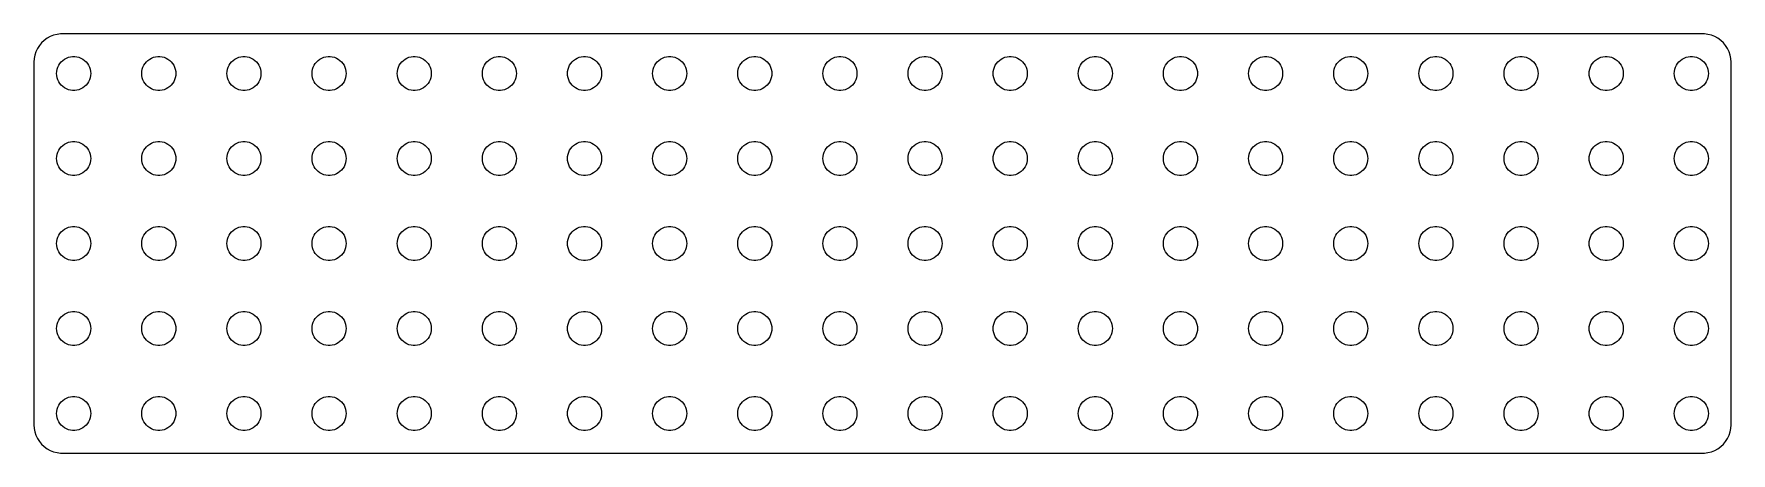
# Model space of a CAD drawing. Header units: metres. Extents: x -75 to 75, y -18 to 18.
import ezdxf

# ---------------------------------------------------------------- set-up
doc = ezdxf.new("R2010")
doc.units = ezdxf.units.M

msp = doc.modelspace()

# ---------------------------------------------------------------- linework, layer by layer
for p, q in [((-73.5896, 18.1108), (-73.8436, 17.9263)), ((-73.3144, 18.2621), (-73.5896, 18.1108)), ((-73.0225, 18.3776), (-73.3144, 18.2621)), ((-72.7184, 18.4557), (-73.0225, 18.3776)), ((-72.407, 18.4951), (-72.7184, 18.4557)), ((72.407, 18.4951), (-72.407, 18.4951)), ((72.7184, 18.4557), (72.407, 18.4951)), ((73.0225, 18.3776), (72.7184, 18.4557)), ((73.3144, 18.2621), (73.0225, 18.3776)), ((73.5896, 18.1108), (73.3144, 18.2621)), ((73.8436, 17.9263), (73.5896, 18.1108)), ((-74.6714, 16.6217), (-74.7303, 16.3133)), ((-74.5744, 16.9203), (-74.6714, 16.6217)), ((-74.4408, 17.2044), (-74.5744, 16.9203)), ((-74.2725, 17.4695), (-74.4408, 17.2044)), ((-74.0724, 17.7114), (-74.2725, 17.4695)), ((-73.8436, 17.9263), (-74.0724, 17.7114)), ((-71.7135, 16.4266), (-71.5311, 16.4734)), ((-71.5311, 16.4734), (-71.3442, 16.497)), ((-71.3442, 16.497), (-71.1558, 16.497)), ((-71.1558, 16.497), (-70.9689, 16.4734)), ((-70.9689, 16.4734), (-70.7865, 16.4266)), ((-64.2135, 16.4266), (-64.0311, 16.4734)), ((-64.0311, 16.4734), (-63.8442, 16.497)), ((-63.8442, 16.497), (-63.6558, 16.497)), ((-63.6558, 16.497), (-63.4689, 16.4734)), ((-63.4689, 16.4734), (-63.2865, 16.4266)), ((-56.7135, 16.4266), (-56.5311, 16.4734)), ((-56.5311, 16.4734), (-56.3442, 16.497)), ((-56.3442, 16.497), (-56.1558, 16.497)), ((-56.1558, 16.497), (-55.9689, 16.4734)), ((-55.9689, 16.4734), (-55.7865, 16.4266)), ((-49.2135, 16.4266), (-49.0311, 16.4734)), ((-49.0311, 16.4734), (-48.8442, 16.497)), ((-48.8442, 16.497), (-48.6558, 16.497)), ((-48.6558, 16.497), (-48.4689, 16.4734)), ((-48.4689, 16.4734), (-48.2865, 16.4266)), ((-41.7135, 16.4266), (-41.5311, 16.4734)), ((-41.5311, 16.4734), (-41.3442, 16.497)), ((-41.3442, 16.497), (-41.1558, 16.497)), ((-41.1558, 16.497), (-40.9689, 16.4734)), ((-40.9689, 16.4734), (-40.7865, 16.4266)), ((-34.2135, 16.4266), (-34.0311, 16.4734)), ((-34.0311, 16.4734), (-33.8442, 16.497)), ((-33.8442, 16.497), (-33.6558, 16.497)), ((-33.6558, 16.497), (-33.4689, 16.4734)), ((-33.4689, 16.4734), (-33.2865, 16.4266)), ((-26.7135, 16.4266), (-26.5311, 16.4734)), ((-26.5311, 16.4734), (-26.3442, 16.497)), ((-26.3442, 16.497), (-26.1558, 16.497)), ((-26.1558, 16.497), (-25.9689, 16.4734)), ((-25.9689, 16.4734), (-25.7865, 16.4266)), ((-19.2135, 16.4266), (-19.0311, 16.4734)), ((-19.0311, 16.4734), (-18.8442, 16.497)), ((-18.8442, 16.497), (-18.6558, 16.497)), ((-18.6558, 16.497), (-18.4689, 16.4734)), ((-18.4689, 16.4734), (-18.2865, 16.4266)), ((-11.7135, 16.4266), (-11.5311, 16.4734)), ((-11.5311, 16.4734), (-11.3442, 16.497)), ((-11.3442, 16.497), (-11.1558, 16.497)), ((-11.1558, 16.497), (-10.9689, 16.4734)), ((-10.9689, 16.4734), (-10.7865, 16.4266)), ((-4.21352, 16.4266), (-4.03107, 16.4734)), ((-4.03107, 16.4734), (-3.84418, 16.497)), ((-3.84418, 16.497), (-3.65581, 16.497)), ((-3.65581, 16.497), (-3.46892, 16.4734)), ((-3.46892, 16.4734), (-3.28647, 16.4266)), ((3.28647, 16.4266), (3.46892, 16.4734)), ((3.46892, 16.4734), (3.65581, 16.497)), ((3.65581, 16.497), (3.84418, 16.497)), ((3.84418, 16.497), (4.03107, 16.4734)), ((4.03107, 16.4734), (4.21352, 16.4266)), ((10.7865, 16.4266), (10.9689, 16.4734)), ((10.9689, 16.4734), (11.1558, 16.497)), ((11.1558, 16.497), (11.3442, 16.497)), ((11.3442, 16.497), (11.5311, 16.4734)), ((11.5311, 16.4734), (11.7135, 16.4266)), ((18.2865, 16.4266), (18.4689, 16.4734)), ((18.4689, 16.4734), (18.6558, 16.497)), ((18.6558, 16.497), (18.8442, 16.497)), ((18.8442, 16.497), (19.0311, 16.4734)), ((19.0311, 16.4734), (19.2135, 16.4266)), ((25.7865, 16.4266), (25.9689, 16.4734)), ((25.9689, 16.4734), (26.1558, 16.497)), ((26.1558, 16.497), (26.3442, 16.497)), ((26.3442, 16.497), (26.5311, 16.4734)), ((26.5311, 16.4734), (26.7135, 16.4266)), ((33.2865, 16.4266), (33.4689, 16.4734)), ((33.4689, 16.4734), (33.6558, 16.497)), ((33.6558, 16.497), (33.8442, 16.497)), ((33.8442, 16.497), (34.0311, 16.4734)), ((34.0311, 16.4734), (34.2135, 16.4266)), ((40.7865, 16.4266), (40.9689, 16.4734)), ((40.9689, 16.4734), (41.1558, 16.497)), ((41.1558, 16.497), (41.3442, 16.497)), ((41.3442, 16.497), (41.5311, 16.4734)), ((41.5311, 16.4734), (41.7135, 16.4266)), ((48.2865, 16.4266), (48.4689, 16.4734)), ((48.4689, 16.4734), (48.6558, 16.497)), ((48.6558, 16.497), (48.8442, 16.497)), ((48.8442, 16.497), (49.0311, 16.4734)), ((49.0311, 16.4734), (49.2135, 16.4266)), ((55.7865, 16.4266), (55.9689, 16.4734)), ((55.9689, 16.4734), (56.1558, 16.497)), ((56.1558, 16.497), (56.3442, 16.497)), ((56.3442, 16.497), (56.5311, 16.4734)), ((56.5311, 16.4734), (56.7135, 16.4266)), ((63.2865, 16.4266), (63.4689, 16.4734)), ((63.4689, 16.4734), (63.6558, 16.497)), ((63.6558, 16.497), (63.8442, 16.497)), ((63.8442, 16.497), (64.0311, 16.4734)), ((64.0311, 16.4734), (64.2135, 16.4266)), ((70.7865, 16.4266), (70.9689, 16.4734)), ((70.9689, 16.4734), (71.1558, 16.497)), ((71.1558, 16.497), (71.3442, 16.497)), ((71.3442, 16.497), (71.5311, 16.4734)), ((71.5311, 16.4734), (71.7135, 16.4266)), ((74.0724, 17.7114), (73.8436, 17.9263)), ((74.2725, 17.4695), (74.0724, 17.7114)), ((74.4408, 17.2044), (74.2725, 17.4695)), ((74.5744, 16.9203), (74.4408, 17.2044)), ((74.6714, 16.6217), (74.5744, 16.9203)), ((74.7303, 16.3133), (74.6714, 16.6217)), ((-74.7303, 16.3133), (-74.75, 16)), ((-74.75, 16), (-74.75, -16)), ((-72.75, 15), (-72.7382, 15.188)), ((-72.7382, 14.812), (-72.75, 15)), ((-72.7382, 15.188), (-72.7029, 15.373)), ((-72.7029, 15.373), (-72.6447, 15.5522)), ((-72.6447, 15.5522), (-72.5645, 15.7226)), ((-72.5645, 15.7226), (-72.4635, 15.8817)), ((-72.4635, 15.8817), (-72.3434, 16.0268)), ((-72.3434, 16.0268), (-72.2061, 16.1558)), ((-72.2061, 16.1558), (-72.0537, 16.2665)), ((-72.0537, 16.2665), (-71.8887, 16.3572)), ((-71.8887, 16.3572), (-71.7135, 16.4266)), ((-70.7865, 16.4266), (-70.6113, 16.3572)), ((-70.6113, 16.3572), (-70.4463, 16.2665)), ((-70.4463, 16.2665), (-70.2939, 16.1558)), ((-70.2939, 16.1558), (-70.1565, 16.0268)), ((-70.1565, 16.0268), (-70.0365, 15.8817)), ((-70.0365, 15.8817), (-69.9355, 15.7226)), ((-69.9355, 15.7226), (-69.8553, 15.5522)), ((-69.8553, 15.5522), (-69.7971, 15.373)), ((-69.7971, 15.373), (-69.7618, 15.188)), ((-69.7618, 15.188), (-69.75, 15)), ((-69.75, 15), (-69.7618, 14.812)), ((-65.25, 15), (-65.2382, 15.188)), ((-65.2382, 14.812), (-65.25, 15)), ((-65.2382, 15.188), (-65.2029, 15.373)), ((-65.2029, 15.373), (-65.1447, 15.5522)), ((-65.1447, 15.5522), (-65.0645, 15.7226)), ((-65.0645, 15.7226), (-64.9635, 15.8817)), ((-64.9635, 15.8817), (-64.8434, 16.0268)), ((-64.8434, 16.0268), (-64.7061, 16.1558)), ((-64.7061, 16.1558), (-64.5537, 16.2665)), ((-64.5537, 16.2665), (-64.3887, 16.3572)), ((-64.3887, 16.3572), (-64.2135, 16.4266)), ((-63.2865, 16.4266), (-63.1113, 16.3572)), ((-63.1113, 16.3572), (-62.9463, 16.2665)), ((-62.9463, 16.2665), (-62.7939, 16.1558)), ((-62.7939, 16.1558), (-62.6565, 16.0268)), ((-62.6565, 16.0268), (-62.5365, 15.8817)), ((-62.5365, 15.8817), (-62.4355, 15.7226)), ((-62.4355, 15.7226), (-62.3553, 15.5522)), ((-62.3553, 15.5522), (-62.2971, 15.373)), ((-62.2971, 15.373), (-62.2618, 15.188)), ((-62.2618, 15.188), (-62.25, 15)), ((-62.25, 15), (-62.2618, 14.812)), ((-57.75, 15), (-57.7382, 15.188)), ((-57.7382, 14.812), (-57.75, 15)), ((-57.7382, 15.188), (-57.7029, 15.373)), ((-57.7029, 15.373), (-57.6447, 15.5522)), ((-57.6447, 15.5522), (-57.5645, 15.7226)), ((-57.5645, 15.7226), (-57.4635, 15.8817)), ((-57.4635, 15.8817), (-57.3434, 16.0268)), ((-57.3434, 16.0268), (-57.2061, 16.1558)), ((-57.2061, 16.1558), (-57.0537, 16.2665)), ((-57.0537, 16.2665), (-56.8887, 16.3572)), ((-56.8887, 16.3572), (-56.7135, 16.4266)), ((-55.7865, 16.4266), (-55.6113, 16.3572)), ((-55.6113, 16.3572), (-55.4463, 16.2665)), ((-55.4463, 16.2665), (-55.2939, 16.1558)), ((-55.2939, 16.1558), (-55.1565, 16.0268)), ((-55.1565, 16.0268), (-55.0365, 15.8817)), ((-55.0365, 15.8817), (-54.9355, 15.7226)), ((-54.9355, 15.7226), (-54.8553, 15.5522)), ((-54.8553, 15.5522), (-54.7971, 15.373)), ((-54.7971, 15.373), (-54.7618, 15.188)), ((-54.7618, 15.188), (-54.75, 15)), ((-54.75, 15), (-54.7618, 14.812)), ((-50.25, 15), (-50.2382, 15.188)), ((-50.2382, 14.812), (-50.25, 15)), ((-50.2382, 15.188), (-50.2029, 15.373)), ((-50.2029, 15.373), (-50.1447, 15.5522)), ((-50.1447, 15.5522), (-50.0645, 15.7226)), ((-50.0645, 15.7226), (-49.9635, 15.8817)), ((-49.9635, 15.8817), (-49.8434, 16.0268)), ((-49.8434, 16.0268), (-49.7061, 16.1558)), ((-49.7061, 16.1558), (-49.5537, 16.2665)), ((-49.5537, 16.2665), (-49.3887, 16.3572)), ((-49.3887, 16.3572), (-49.2135, 16.4266)), ((-48.2865, 16.4266), (-48.1113, 16.3572)), ((-48.1113, 16.3572), (-47.9463, 16.2665)), ((-47.9463, 16.2665), (-47.7939, 16.1558)), ((-47.7939, 16.1558), (-47.6565, 16.0268)), ((-47.6565, 16.0268), (-47.5365, 15.8817)), ((-47.5365, 15.8817), (-47.4355, 15.7226)), ((-47.4355, 15.7226), (-47.3553, 15.5522)), ((-47.3553, 15.5522), (-47.2971, 15.373)), ((-47.2971, 15.373), (-47.2618, 15.188)), ((-47.2618, 15.188), (-47.25, 15)), ((-47.25, 15), (-47.2618, 14.812)), ((-42.75, 15), (-42.7382, 15.188)), ((-42.7382, 14.812), (-42.75, 15)), ((-42.7382, 15.188), (-42.7029, 15.373)), ((-42.7029, 15.373), (-42.6447, 15.5522)), ((-42.6447, 15.5522), (-42.5645, 15.7226)), ((-42.5645, 15.7226), (-42.4635, 15.8817)), ((-42.4635, 15.8817), (-42.3434, 16.0268)), ((-42.3434, 16.0268), (-42.2061, 16.1558)), ((-42.2061, 16.1558), (-42.0537, 16.2665)), ((-42.0537, 16.2665), (-41.8887, 16.3572)), ((-41.8887, 16.3572), (-41.7135, 16.4266)), ((-40.7865, 16.4266), (-40.6113, 16.3572)), ((-40.6113, 16.3572), (-40.4463, 16.2665)), ((-40.4463, 16.2665), (-40.2939, 16.1558)), ((-40.2939, 16.1558), (-40.1565, 16.0268)), ((-40.1565, 16.0268), (-40.0365, 15.8817)), ((-40.0365, 15.8817), (-39.9355, 15.7226)), ((-39.9355, 15.7226), (-39.8553, 15.5522)), ((-39.8553, 15.5522), (-39.7971, 15.373)), ((-39.7971, 15.373), (-39.7618, 15.188)), ((-39.7618, 15.188), (-39.75, 15)), ((-39.75, 15), (-39.7618, 14.812)), ((-35.25, 15), (-35.2382, 15.188)), ((-35.2382, 14.812), (-35.25, 15)), ((-35.2382, 15.188), (-35.2029, 15.373)), ((-35.2029, 15.373), (-35.1447, 15.5522)), ((-35.1447, 15.5522), (-35.0645, 15.7226)), ((-35.0645, 15.7226), (-34.9635, 15.8817)), ((-34.9635, 15.8817), (-34.8434, 16.0268)), ((-34.8434, 16.0268), (-34.7061, 16.1558)), ((-34.7061, 16.1558), (-34.5537, 16.2665)), ((-34.5537, 16.2665), (-34.3887, 16.3572)), ((-34.3887, 16.3572), (-34.2135, 16.4266)), ((-33.2865, 16.4266), (-33.1113, 16.3572)), ((-33.1113, 16.3572), (-32.9463, 16.2665)), ((-32.9463, 16.2665), (-32.7939, 16.1558)), ((-32.7939, 16.1558), (-32.6565, 16.0268)), ((-32.6565, 16.0268), (-32.5365, 15.8817)), ((-32.5365, 15.8817), (-32.4355, 15.7226)), ((-32.4355, 15.7226), (-32.3553, 15.5522)), ((-32.3553, 15.5522), (-32.2971, 15.373)), ((-32.2971, 15.373), (-32.2618, 15.188)), ((-32.2618, 15.188), (-32.25, 15)), ((-32.25, 15), (-32.2618, 14.812)), ((-27.75, 15), (-27.7382, 15.188)), ((-27.7382, 14.812), (-27.75, 15)), ((-27.7382, 15.188), (-27.7029, 15.373)), ((-27.7029, 15.373), (-27.6447, 15.5522)), ((-27.6447, 15.5522), (-27.5645, 15.7226)), ((-27.5645, 15.7226), (-27.4635, 15.8817)), ((-27.4635, 15.8817), (-27.3434, 16.0268)), ((-27.3434, 16.0268), (-27.2061, 16.1558)), ((-27.2061, 16.1558), (-27.0537, 16.2665)), ((-27.0537, 16.2665), (-26.8887, 16.3572)), ((-26.8887, 16.3572), (-26.7135, 16.4266)), ((-25.7865, 16.4266), (-25.6113, 16.3572)), ((-25.6113, 16.3572), (-25.4463, 16.2665)), ((-25.4463, 16.2665), (-25.2939, 16.1558)), ((-25.2939, 16.1558), (-25.1565, 16.0268)), ((-25.1565, 16.0268), (-25.0365, 15.8817)), ((-25.0365, 15.8817), (-24.9355, 15.7226)), ((-24.9355, 15.7226), (-24.8553, 15.5522)), ((-24.8553, 15.5522), (-24.7971, 15.373)), ((-24.7971, 15.373), (-24.7618, 15.188)), ((-24.7618, 15.188), (-24.75, 15)), ((-24.75, 15), (-24.7618, 14.812)), ((-20.25, 15), (-20.2382, 15.188)), ((-20.2382, 14.812), (-20.25, 15)), ((-20.2382, 15.188), (-20.2029, 15.373)), ((-20.2029, 15.373), (-20.1447, 15.5522)), ((-20.1447, 15.5522), (-20.0645, 15.7226)), ((-20.0645, 15.7226), (-19.9635, 15.8817)), ((-19.9635, 15.8817), (-19.8434, 16.0268)), ((-19.8434, 16.0268), (-19.7061, 16.1558)), ((-19.7061, 16.1558), (-19.5537, 16.2665)), ((-19.5537, 16.2665), (-19.3887, 16.3572)), ((-19.3887, 16.3572), (-19.2135, 16.4266)), ((-18.2865, 16.4266), (-18.1113, 16.3572)), ((-18.1113, 16.3572), (-17.9463, 16.2665)), ((-17.9463, 16.2665), (-17.7939, 16.1558)), ((-17.7939, 16.1558), (-17.6565, 16.0268)), ((-17.6565, 16.0268), (-17.5365, 15.8817)), ((-17.5365, 15.8817), (-17.4355, 15.7226)), ((-17.4355, 15.7226), (-17.3553, 15.5522)), ((-17.3553, 15.5522), (-17.2971, 15.373)), ((-17.2971, 15.373), (-17.2618, 15.188)), ((-17.2618, 15.188), (-17.25, 15)), ((-17.25, 15), (-17.2618, 14.812)), ((-12.75, 15), (-12.7382, 15.188)), ((-12.7382, 14.812), (-12.75, 15)), ((-12.7382, 15.188), (-12.7029, 15.373)), ((-12.7029, 15.373), (-12.6447, 15.5522)), ((-12.6447, 15.5522), (-12.5645, 15.7226)), ((-12.5645, 15.7226), (-12.4635, 15.8817)), ((-12.4635, 15.8817), (-12.3434, 16.0268)), ((-12.3434, 16.0268), (-12.2061, 16.1558)), ((-12.2061, 16.1558), (-12.0537, 16.2665)), ((-12.0537, 16.2665), (-11.8887, 16.3572)), ((-11.8887, 16.3572), (-11.7135, 16.4266)), ((-10.7865, 16.4266), (-10.6113, 16.3572)), ((-10.6113, 16.3572), (-10.4463, 16.2665)), ((-10.4463, 16.2665), (-10.2939, 16.1558)), ((-10.2939, 16.1558), (-10.1565, 16.0268)), ((-10.1565, 16.0268), (-10.0365, 15.8817)), ((-10.0365, 15.8817), (-9.93553, 15.7226)), ((-9.93553, 15.7226), (-9.85533, 15.5522)), ((-9.85533, 15.5522), (-9.79712, 15.373)), ((-9.79712, 15.373), (-9.76183, 15.188)), ((-9.76183, 15.188), (-9.75, 15)), ((-9.75, 15), (-9.76183, 14.812)), ((-5.25, 15), (-5.23816, 15.188)), ((-5.23816, 14.812), (-5.25, 15)), ((-5.23816, 15.188), (-5.20287, 15.373)), ((-5.20287, 15.373), (-5.14465, 15.5522)), ((-5.14465, 15.5522), (-5.06445, 15.7226)), ((-5.06445, 15.7226), (-4.96352, 15.8817)), ((-4.96352, 15.8817), (-4.84344, 16.0268)), ((-4.84344, 16.0268), (-4.70613, 16.1558)), ((-4.70613, 16.1558), (-4.55373, 16.2665)), ((-4.55373, 16.2665), (-4.38866, 16.3572)), ((-4.38866, 16.3572), (-4.21352, 16.4266)), ((-3.28647, 16.4266), (-3.11133, 16.3572)), ((-3.11133, 16.3572), (-2.94626, 16.2665)), ((-2.94626, 16.2665), (-2.79385, 16.1558)), ((-2.79385, 16.1558), (-2.65654, 16.0268)), ((-2.65654, 16.0268), (-2.53647, 15.8817)), ((-2.53647, 15.8817), (-2.43553, 15.7226)), ((-2.43553, 15.7226), (-2.35533, 15.5522)), ((-2.35533, 15.5522), (-2.29712, 15.373)), ((-2.29712, 15.373), (-2.26183, 15.188)), ((-2.26183, 15.188), (-2.25, 15)), ((-2.25, 15), (-2.26183, 14.812)), ((2.25, 15), (2.26183, 15.188)), ((2.26183, 14.812), (2.25, 15)), ((2.26183, 15.188), (2.29712, 15.373)), ((2.29712, 15.373), (2.35533, 15.5522)), ((2.35533, 15.5522), (2.43553, 15.7226)), ((2.43553, 15.7226), (2.53647, 15.8817)), ((2.53647, 15.8817), (2.65654, 16.0268)), ((2.65654, 16.0268), (2.79385, 16.1558)), ((2.79385, 16.1558), (2.94626, 16.2665)), ((2.94626, 16.2665), (3.11133, 16.3572)), ((3.11133, 16.3572), (3.28647, 16.4266)), ((4.21352, 16.4266), (4.38866, 16.3572)), ((4.38866, 16.3572), (4.55373, 16.2665)), ((4.55373, 16.2665), (4.70613, 16.1558)), ((4.70613, 16.1558), (4.84344, 16.0268)), ((4.84344, 16.0268), (4.96352, 15.8817)), ((4.96352, 15.8817), (5.06445, 15.7226)), ((5.06445, 15.7226), (5.14465, 15.5522)), ((5.14465, 15.5522), (5.20287, 15.373)), ((5.20287, 15.373), (5.23816, 15.188)), ((5.23816, 15.188), (5.25, 15)), ((5.25, 15), (5.23816, 14.812)), ((9.75, 15), (9.76183, 15.188)), ((9.76183, 14.812), (9.75, 15)), ((9.76183, 15.188), (9.79712, 15.373)), ((9.79712, 15.373), (9.85533, 15.5522)), ((9.85533, 15.5522), (9.93553, 15.7226)), ((9.93553, 15.7226), (10.0365, 15.8817)), ((10.0365, 15.8817), (10.1565, 16.0268)), ((10.1565, 16.0268), (10.2939, 16.1558)), ((10.2939, 16.1558), (10.4463, 16.2665)), ((10.4463, 16.2665), (10.6113, 16.3572)), ((10.6113, 16.3572), (10.7865, 16.4266)), ((11.7135, 16.4266), (11.8887, 16.3572)), ((11.8887, 16.3572), (12.0537, 16.2665)), ((12.0537, 16.2665), (12.2061, 16.1558)), ((12.2061, 16.1558), (12.3434, 16.0268)), ((12.3434, 16.0268), (12.4635, 15.8817)), ((12.4635, 15.8817), (12.5645, 15.7226)), ((12.5645, 15.7226), (12.6447, 15.5522)), ((12.6447, 15.5522), (12.7029, 15.373)), ((12.7029, 15.373), (12.7382, 15.188)), ((12.7382, 15.188), (12.75, 15)), ((12.75, 15), (12.7382, 14.812)), ((17.25, 15), (17.2618, 15.188)), ((17.2618, 14.812), (17.25, 15)), ((17.2618, 15.188), (17.2971, 15.373)), ((17.2971, 15.373), (17.3553, 15.5522)), ((17.3553, 15.5522), (17.4355, 15.7226)), ((17.4355, 15.7226), (17.5365, 15.8817)), ((17.5365, 15.8817), (17.6565, 16.0268)), ((17.6565, 16.0268), (17.7939, 16.1558)), ((17.7939, 16.1558), (17.9463, 16.2665)), ((17.9463, 16.2665), (18.1113, 16.3572)), ((18.1113, 16.3572), (18.2865, 16.4266)), ((19.2135, 16.4266), (19.3887, 16.3572)), ((19.3887, 16.3572), (19.5537, 16.2665)), ((19.5537, 16.2665), (19.7061, 16.1558)), ((19.7061, 16.1558), (19.8434, 16.0268)), ((19.8434, 16.0268), (19.9635, 15.8817)), ((19.9635, 15.8817), (20.0645, 15.7226)), ((20.0645, 15.7226), (20.1447, 15.5522)), ((20.1447, 15.5522), (20.2029, 15.373)), ((20.2029, 15.373), (20.2382, 15.188)), ((20.2382, 15.188), (20.25, 15)), ((20.25, 15), (20.2382, 14.812)), ((24.75, 15), (24.7618, 15.188)), ((24.7618, 14.812), (24.75, 15)), ((24.7618, 15.188), (24.7971, 15.373)), ((24.7971, 15.373), (24.8553, 15.5522)), ((24.8553, 15.5522), (24.9355, 15.7226)), ((24.9355, 15.7226), (25.0365, 15.8817)), ((25.0365, 15.8817), (25.1565, 16.0268)), ((25.1565, 16.0268), (25.2939, 16.1558)), ((25.2939, 16.1558), (25.4463, 16.2665)), ((25.4463, 16.2665), (25.6113, 16.3572)), ((25.6113, 16.3572), (25.7865, 16.4266)), ((26.7135, 16.4266), (26.8887, 16.3572)), ((26.8887, 16.3572), (27.0537, 16.2665)), ((27.0537, 16.2665), (27.2061, 16.1558)), ((27.2061, 16.1558), (27.3434, 16.0268)), ((27.3434, 16.0268), (27.4635, 15.8817)), ((27.4635, 15.8817), (27.5645, 15.7226)), ((27.5645, 15.7226), (27.6447, 15.5522)), ((27.6447, 15.5522), (27.7029, 15.373)), ((27.7029, 15.373), (27.7382, 15.188)), ((27.7382, 15.188), (27.75, 15)), ((27.75, 15), (27.7382, 14.812)), ((32.25, 15), (32.2618, 15.188)), ((32.2618, 14.812), (32.25, 15)), ((32.2618, 15.188), (32.2971, 15.373)), ((32.2971, 15.373), (32.3553, 15.5522)), ((32.3553, 15.5522), (32.4355, 15.7226)), ((32.4355, 15.7226), (32.5365, 15.8817)), ((32.5365, 15.8817), (32.6565, 16.0268)), ((32.6565, 16.0268), (32.7939, 16.1558)), ((32.7939, 16.1558), (32.9463, 16.2665)), ((32.9463, 16.2665), (33.1113, 16.3572)), ((33.1113, 16.3572), (33.2865, 16.4266)), ((34.2135, 16.4266), (34.3887, 16.3572)), ((34.3887, 16.3572), (34.5537, 16.2665)), ((34.5537, 16.2665), (34.7061, 16.1558)), ((34.7061, 16.1558), (34.8434, 16.0268)), ((34.8434, 16.0268), (34.9635, 15.8817)), ((34.9635, 15.8817), (35.0645, 15.7226)), ((35.0645, 15.7226), (35.1447, 15.5522)), ((35.1447, 15.5522), (35.2029, 15.373)), ((35.2029, 15.373), (35.2382, 15.188)), ((35.2382, 15.188), (35.25, 15)), ((35.25, 15), (35.2382, 14.812)), ((39.75, 15), (39.7618, 15.188)), ((39.7618, 14.812), (39.75, 15)), ((39.7618, 15.188), (39.7971, 15.373)), ((39.7971, 15.373), (39.8553, 15.5522)), ((39.8553, 15.5522), (39.9355, 15.7226)), ((39.9355, 15.7226), (40.0365, 15.8817)), ((40.0365, 15.8817), (40.1565, 16.0268)), ((40.1565, 16.0268), (40.2939, 16.1558)), ((40.2939, 16.1558), (40.4463, 16.2665)), ((40.4463, 16.2665), (40.6113, 16.3572)), ((40.6113, 16.3572), (40.7865, 16.4266)), ((41.7135, 16.4266), (41.8887, 16.3572)), ((41.8887, 16.3572), (42.0537, 16.2665)), ((42.0537, 16.2665), (42.2061, 16.1558)), ((42.2061, 16.1558), (42.3434, 16.0268)), ((42.3434, 16.0268), (42.4635, 15.8817)), ((42.4635, 15.8817), (42.5645, 15.7226)), ((42.5645, 15.7226), (42.6447, 15.5522)), ((42.6447, 15.5522), (42.7029, 15.373)), ((42.7029, 15.373), (42.7382, 15.188)), ((42.7382, 15.188), (42.75, 15)), ((42.75, 15), (42.7382, 14.812)), ((47.25, 15), (47.2618, 15.188)), ((47.2618, 14.812), (47.25, 15)), ((47.2618, 15.188), (47.2971, 15.373)), ((47.2971, 15.373), (47.3553, 15.5522)), ((47.3553, 15.5522), (47.4355, 15.7226)), ((47.4355, 15.7226), (47.5365, 15.8817)), ((47.5365, 15.8817), (47.6565, 16.0268)), ((47.6565, 16.0268), (47.7939, 16.1558)), ((47.7939, 16.1558), (47.9463, 16.2665)), ((47.9463, 16.2665), (48.1113, 16.3572)), ((48.1113, 16.3572), (48.2865, 16.4266)), ((49.2135, 16.4266), (49.3887, 16.3572)), ((49.3887, 16.3572), (49.5537, 16.2665)), ((49.5537, 16.2665), (49.7061, 16.1558)), ((49.7061, 16.1558), (49.8434, 16.0268)), ((49.8434, 16.0268), (49.9635, 15.8817)), ((49.9635, 15.8817), (50.0645, 15.7226)), ((50.0645, 15.7226), (50.1447, 15.5522)), ((50.1447, 15.5522), (50.2029, 15.373)), ((50.2029, 15.373), (50.2382, 15.188)), ((50.2382, 15.188), (50.25, 15)), ((50.25, 15), (50.2382, 14.812)), ((54.75, 15), (54.7618, 15.188)), ((54.7618, 14.812), (54.75, 15)), ((54.7618, 15.188), (54.7971, 15.373)), ((54.7971, 15.373), (54.8553, 15.5522)), ((54.8553, 15.5522), (54.9355, 15.7226)), ((54.9355, 15.7226), (55.0365, 15.8817)), ((55.0365, 15.8817), (55.1565, 16.0268)), ((55.1565, 16.0268), (55.2939, 16.1558)), ((55.2939, 16.1558), (55.4463, 16.2665)), ((55.4463, 16.2665), (55.6113, 16.3572)), ((55.6113, 16.3572), (55.7865, 16.4266)), ((56.7135, 16.4266), (56.8887, 16.3572)), ((56.8887, 16.3572), (57.0537, 16.2665)), ((57.0537, 16.2665), (57.2061, 16.1558)), ((57.2061, 16.1558), (57.3434, 16.0268)), ((57.3434, 16.0268), (57.4635, 15.8817)), ((57.4635, 15.8817), (57.5645, 15.7226)), ((57.5645, 15.7226), (57.6447, 15.5522)), ((57.6447, 15.5522), (57.7029, 15.373)), ((57.7029, 15.373), (57.7382, 15.188)), ((57.7382, 15.188), (57.75, 15)), ((57.75, 15), (57.7382, 14.812)), ((62.25, 15), (62.2618, 15.188)), ((62.2618, 14.812), (62.25, 15)), ((62.2618, 15.188), (62.2971, 15.373)), ((62.2971, 15.373), (62.3553, 15.5522)), ((62.3553, 15.5522), (62.4355, 15.7226)), ((62.4355, 15.7226), (62.5365, 15.8817)), ((62.5365, 15.8817), (62.6565, 16.0268)), ((62.6565, 16.0268), (62.7939, 16.1558)), ((62.7939, 16.1558), (62.9463, 16.2665)), ((62.9463, 16.2665), (63.1113, 16.3572)), ((63.1113, 16.3572), (63.2865, 16.4266)), ((64.2135, 16.4266), (64.3887, 16.3572)), ((64.3887, 16.3572), (64.5537, 16.2665)), ((64.5537, 16.2665), (64.7061, 16.1558)), ((64.7061, 16.1558), (64.8434, 16.0268)), ((64.8434, 16.0268), (64.9635, 15.8817)), ((64.9635, 15.8817), (65.0645, 15.7226)), ((65.0645, 15.7226), (65.1447, 15.5522)), ((65.1447, 15.5522), (65.2029, 15.373)), ((65.2029, 15.373), (65.2382, 15.188)), ((65.2382, 15.188), (65.25, 15)), ((65.25, 15), (65.2382, 14.812)), ((69.75, 15), (69.7618, 15.188)), ((69.7618, 14.812), (69.75, 15)), ((69.7618, 15.188), (69.7971, 15.373)), ((69.7971, 15.373), (69.8553, 15.5522)), ((69.8553, 15.5522), (69.9355, 15.7226)), ((69.9355, 15.7226), (70.0365, 15.8817)), ((70.0365, 15.8817), (70.1565, 16.0268)), ((70.1565, 16.0268), (70.2939, 16.1558)), ((70.2939, 16.1558), (70.4463, 16.2665)), ((70.4463, 16.2665), (70.6113, 16.3572)), ((70.6113, 16.3572), (70.7865, 16.4266)), ((71.7135, 16.4266), (71.8887, 16.3572)), ((71.8887, 16.3572), (72.0537, 16.2665)), ((72.0537, 16.2665), (72.2061, 16.1558)), ((72.2061, 16.1558), (72.3434, 16.0268)), ((72.3434, 16.0268), (72.4635, 15.8817)), ((72.4635, 15.8817), (72.5645, 15.7226)), ((72.5645, 15.7226), (72.6447, 15.5522)), ((72.6447, 15.5522), (72.7029, 15.373)), ((72.7029, 15.373), (72.7382, 15.188)), ((72.7382, 15.188), (72.75, 15)), ((72.75, 15), (72.7382, 14.812)), ((74.75, 16), (74.7303, 16.3133)), ((74.75, -16), (74.75, 16)), ((-72.7029, 14.627), (-72.7382, 14.812)), ((-72.6447, 14.4478), (-72.7029, 14.627)), ((-72.5645, 14.2774), (-72.6447, 14.4478)), ((-72.4635, 14.1183), (-72.5645, 14.2774)), ((-72.3434, 13.9732), (-72.4635, 14.1183)), ((-72.2061, 13.8442), (-72.3434, 13.9732)), ((-72.0537, 13.7335), (-72.2061, 13.8442)), ((-71.8887, 13.6427), (-72.0537, 13.7335)), ((-71.7135, 13.5734), (-71.8887, 13.6427)), ((-71.5311, 13.5266), (-71.7135, 13.5734)), ((-71.3442, 13.5029), (-71.5311, 13.5266)), ((-71.1558, 13.5029), (-71.3442, 13.5029)), ((-70.9689, 13.5266), (-71.1558, 13.5029)), ((-70.7865, 13.5734), (-70.9689, 13.5266)), ((-70.6113, 13.6427), (-70.7865, 13.5734)), ((-70.4463, 13.7335), (-70.6113, 13.6427)), ((-70.2939, 13.8442), (-70.4463, 13.7335)), ((-70.1565, 13.9732), (-70.2939, 13.8442)), ((-70.0365, 14.1183), (-70.1565, 13.9732)), ((-69.9355, 14.2774), (-70.0365, 14.1183)), ((-69.8553, 14.4478), (-69.9355, 14.2774)), ((-69.7971, 14.627), (-69.8553, 14.4478)), ((-69.7618, 14.812), (-69.7971, 14.627)), ((-65.2029, 14.627), (-65.2382, 14.812)), ((-65.1447, 14.4478), (-65.2029, 14.627)), ((-65.0645, 14.2774), (-65.1447, 14.4478)), ((-64.9635, 14.1183), (-65.0645, 14.2774)), ((-64.8434, 13.9732), (-64.9635, 14.1183)), ((-64.7061, 13.8442), (-64.8434, 13.9732)), ((-64.5537, 13.7335), (-64.7061, 13.8442)), ((-64.3887, 13.6427), (-64.5537, 13.7335)), ((-64.2135, 13.5734), (-64.3887, 13.6427)), ((-64.0311, 13.5266), (-64.2135, 13.5734)), ((-63.8442, 13.5029), (-64.0311, 13.5266)), ((-63.6558, 13.5029), (-63.8442, 13.5029)), ((-63.4689, 13.5266), (-63.6558, 13.5029)), ((-63.2865, 13.5734), (-63.4689, 13.5266)), ((-63.1113, 13.6427), (-63.2865, 13.5734)), ((-62.9463, 13.7335), (-63.1113, 13.6427)), ((-62.7939, 13.8442), (-62.9463, 13.7335)), ((-62.6565, 13.9732), (-62.7939, 13.8442)), ((-62.5365, 14.1183), (-62.6565, 13.9732)), ((-62.4355, 14.2774), (-62.5365, 14.1183)), ((-62.3553, 14.4478), (-62.4355, 14.2774)), ((-62.2971, 14.627), (-62.3553, 14.4478)), ((-62.2618, 14.812), (-62.2971, 14.627)), ((-57.7029, 14.627), (-57.7382, 14.812)), ((-57.6447, 14.4478), (-57.7029, 14.627)), ((-57.5645, 14.2774), (-57.6447, 14.4478)), ((-57.4635, 14.1183), (-57.5645, 14.2774)), ((-57.3434, 13.9732), (-57.4635, 14.1183)), ((-57.2061, 13.8442), (-57.3434, 13.9732)), ((-57.0537, 13.7335), (-57.2061, 13.8442)), ((-56.8887, 13.6427), (-57.0537, 13.7335)), ((-56.7135, 13.5734), (-56.8887, 13.6427)), ((-56.5311, 13.5266), (-56.7135, 13.5734)), ((-56.3442, 13.5029), (-56.5311, 13.5266)), ((-56.1558, 13.5029), (-56.3442, 13.5029)), ((-55.9689, 13.5266), (-56.1558, 13.5029)), ((-55.7865, 13.5734), (-55.9689, 13.5266)), ((-55.6113, 13.6427), (-55.7865, 13.5734)), ((-55.4463, 13.7335), (-55.6113, 13.6427)), ((-55.2939, 13.8442), (-55.4463, 13.7335)), ((-55.1565, 13.9732), (-55.2939, 13.8442)), ((-55.0365, 14.1183), (-55.1565, 13.9732)), ((-54.9355, 14.2774), (-55.0365, 14.1183)), ((-54.8553, 14.4478), (-54.9355, 14.2774)), ((-54.7971, 14.627), (-54.8553, 14.4478)), ((-54.7618, 14.812), (-54.7971, 14.627)), ((-50.2029, 14.627), (-50.2382, 14.812)), ((-50.1447, 14.4478), (-50.2029, 14.627)), ((-50.0645, 14.2774), (-50.1447, 14.4478)), ((-49.9635, 14.1183), (-50.0645, 14.2774)), ((-49.8434, 13.9732), (-49.9635, 14.1183)), ((-49.7061, 13.8442), (-49.8434, 13.9732)), ((-49.5537, 13.7335), (-49.7061, 13.8442)), ((-49.3887, 13.6427), (-49.5537, 13.7335)), ((-49.2135, 13.5734), (-49.3887, 13.6427)), ((-49.0311, 13.5266), (-49.2135, 13.5734)), ((-48.8442, 13.5029), (-49.0311, 13.5266)), ((-48.6558, 13.5029), (-48.8442, 13.5029)), ((-48.4689, 13.5266), (-48.6558, 13.5029)), ((-48.2865, 13.5734), (-48.4689, 13.5266)), ((-48.1113, 13.6427), (-48.2865, 13.5734)), ((-47.9463, 13.7335), (-48.1113, 13.6427)), ((-47.7939, 13.8442), (-47.9463, 13.7335)), ((-47.6565, 13.9732), (-47.7939, 13.8442)), ((-47.5365, 14.1183), (-47.6565, 13.9732)), ((-47.4355, 14.2774), (-47.5365, 14.1183)), ((-47.3553, 14.4478), (-47.4355, 14.2774)), ((-47.2971, 14.627), (-47.3553, 14.4478)), ((-47.2618, 14.812), (-47.2971, 14.627)), ((-42.7029, 14.627), (-42.7382, 14.812)), ((-42.6447, 14.4478), (-42.7029, 14.627)), ((-42.5645, 14.2774), (-42.6447, 14.4478)), ((-42.4635, 14.1183), (-42.5645, 14.2774)), ((-42.3434, 13.9732), (-42.4635, 14.1183)), ((-42.2061, 13.8442), (-42.3434, 13.9732)), ((-42.0537, 13.7335), (-42.2061, 13.8442)), ((-41.8887, 13.6427), (-42.0537, 13.7335)), ((-41.7135, 13.5734), (-41.8887, 13.6427)), ((-41.5311, 13.5266), (-41.7135, 13.5734)), ((-41.3442, 13.5029), (-41.5311, 13.5266)), ((-41.1558, 13.5029), (-41.3442, 13.5029)), ((-40.9689, 13.5266), (-41.1558, 13.5029)), ((-40.7865, 13.5734), (-40.9689, 13.5266)), ((-40.6113, 13.6427), (-40.7865, 13.5734)), ((-40.4463, 13.7335), (-40.6113, 13.6427)), ((-40.2939, 13.8442), (-40.4463, 13.7335)), ((-40.1565, 13.9732), (-40.2939, 13.8442)), ((-40.0365, 14.1183), (-40.1565, 13.9732)), ((-39.9355, 14.2774), (-40.0365, 14.1183)), ((-39.8553, 14.4478), (-39.9355, 14.2774)), ((-39.7971, 14.627), (-39.8553, 14.4478)), ((-39.7618, 14.812), (-39.7971, 14.627)), ((-35.2029, 14.627), (-35.2382, 14.812)), ((-35.1447, 14.4478), (-35.2029, 14.627)), ((-35.0645, 14.2774), (-35.1447, 14.4478)), ((-34.9635, 14.1183), (-35.0645, 14.2774)), ((-34.8434, 13.9732), (-34.9635, 14.1183)), ((-34.7061, 13.8442), (-34.8434, 13.9732)), ((-34.5537, 13.7335), (-34.7061, 13.8442)), ((-34.3887, 13.6427), (-34.5537, 13.7335)), ((-34.2135, 13.5734), (-34.3887, 13.6427)), ((-34.0311, 13.5266), (-34.2135, 13.5734)), ((-33.8442, 13.5029), (-34.0311, 13.5266)), ((-33.6558, 13.5029), (-33.8442, 13.5029)), ((-33.4689, 13.5266), (-33.6558, 13.5029)), ((-33.2865, 13.5734), (-33.4689, 13.5266)), ((-33.1113, 13.6427), (-33.2865, 13.5734)), ((-32.9463, 13.7335), (-33.1113, 13.6427)), ((-32.7939, 13.8442), (-32.9463, 13.7335)), ((-32.6565, 13.9732), (-32.7939, 13.8442)), ((-32.5365, 14.1183), (-32.6565, 13.9732)), ((-32.4355, 14.2774), (-32.5365, 14.1183)), ((-32.3553, 14.4478), (-32.4355, 14.2774)), ((-32.2971, 14.627), (-32.3553, 14.4478)), ((-32.2618, 14.812), (-32.2971, 14.627)), ((-27.7029, 14.627), (-27.7382, 14.812)), ((-27.6447, 14.4478), (-27.7029, 14.627)), ((-27.5645, 14.2774), (-27.6447, 14.4478)), ((-27.4635, 14.1183), (-27.5645, 14.2774)), ((-27.3434, 13.9732), (-27.4635, 14.1183)), ((-27.2061, 13.8442), (-27.3434, 13.9732)), ((-27.0537, 13.7335), (-27.2061, 13.8442)), ((-26.8887, 13.6427), (-27.0537, 13.7335)), ((-26.7135, 13.5734), (-26.8887, 13.6427)), ((-26.5311, 13.5266), (-26.7135, 13.5734)), ((-26.3442, 13.5029), (-26.5311, 13.5266)), ((-26.1558, 13.5029), (-26.3442, 13.5029)), ((-25.9689, 13.5266), (-26.1558, 13.5029)), ((-25.7865, 13.5734), (-25.9689, 13.5266)), ((-25.6113, 13.6427), (-25.7865, 13.5734)), ((-25.4463, 13.7335), (-25.6113, 13.6427)), ((-25.2939, 13.8442), (-25.4463, 13.7335)), ((-25.1565, 13.9732), (-25.2939, 13.8442)), ((-25.0365, 14.1183), (-25.1565, 13.9732)), ((-24.9355, 14.2774), (-25.0365, 14.1183)), ((-24.8553, 14.4478), (-24.9355, 14.2774)), ((-24.7971, 14.627), (-24.8553, 14.4478)), ((-24.7618, 14.812), (-24.7971, 14.627)), ((-20.2029, 14.627), (-20.2382, 14.812)), ((-20.1447, 14.4478), (-20.2029, 14.627)), ((-20.0645, 14.2774), (-20.1447, 14.4478)), ((-19.9635, 14.1183), (-20.0645, 14.2774)), ((-19.8434, 13.9732), (-19.9635, 14.1183)), ((-19.7061, 13.8442), (-19.8434, 13.9732)), ((-19.5537, 13.7335), (-19.7061, 13.8442)), ((-19.3887, 13.6427), (-19.5537, 13.7335)), ((-19.2135, 13.5734), (-19.3887, 13.6427)), ((-19.0311, 13.5266), (-19.2135, 13.5734)), ((-18.8442, 13.5029), (-19.0311, 13.5266)), ((-18.6558, 13.5029), (-18.8442, 13.5029)), ((-18.4689, 13.5266), (-18.6558, 13.5029)), ((-18.2865, 13.5734), (-18.4689, 13.5266)), ((-18.1113, 13.6427), (-18.2865, 13.5734)), ((-17.9463, 13.7335), (-18.1113, 13.6427)), ((-17.7939, 13.8442), (-17.9463, 13.7335)), ((-17.6565, 13.9732), (-17.7939, 13.8442)), ((-17.5365, 14.1183), (-17.6565, 13.9732)), ((-17.4355, 14.2774), (-17.5365, 14.1183)), ((-17.3553, 14.4478), (-17.4355, 14.2774)), ((-17.2971, 14.627), (-17.3553, 14.4478)), ((-17.2618, 14.812), (-17.2971, 14.627)), ((-12.7029, 14.627), (-12.7382, 14.812)), ((-12.6447, 14.4478), (-12.7029, 14.627)), ((-12.5645, 14.2774), (-12.6447, 14.4478)), ((-12.4635, 14.1183), (-12.5645, 14.2774)), ((-12.3434, 13.9732), (-12.4635, 14.1183)), ((-12.2061, 13.8442), (-12.3434, 13.9732)), ((-12.0537, 13.7335), (-12.2061, 13.8442)), ((-11.8887, 13.6427), (-12.0537, 13.7335)), ((-11.7135, 13.5734), (-11.8887, 13.6427)), ((-11.5311, 13.5266), (-11.7135, 13.5734)), ((-11.3442, 13.5029), (-11.5311, 13.5266)), ((-11.1558, 13.5029), (-11.3442, 13.5029)), ((-10.9689, 13.5266), (-11.1558, 13.5029)), ((-10.7865, 13.5734), (-10.9689, 13.5266)), ((-10.6113, 13.6427), (-10.7865, 13.5734)), ((-10.4463, 13.7335), (-10.6113, 13.6427)), ((-10.2939, 13.8442), (-10.4463, 13.7335)), ((-10.1565, 13.9732), (-10.2939, 13.8442)), ((-10.0365, 14.1183), (-10.1565, 13.9732)), ((-9.93553, 14.2774), (-10.0365, 14.1183)), ((-9.85533, 14.4478), (-9.93553, 14.2774)), ((-9.79712, 14.627), (-9.85533, 14.4478)), ((-9.76183, 14.812), (-9.79712, 14.627)), ((-5.20287, 14.627), (-5.23816, 14.812)), ((-5.14465, 14.4478), (-5.20287, 14.627)), ((-5.06445, 14.2774), (-5.14465, 14.4478)), ((-4.96352, 14.1183), (-5.06445, 14.2774)), ((-4.84344, 13.9732), (-4.96352, 14.1183)), ((-4.70613, 13.8442), (-4.84344, 13.9732)), ((-4.55373, 13.7335), (-4.70613, 13.8442)), ((-4.38866, 13.6427), (-4.55373, 13.7335)), ((-4.21352, 13.5734), (-4.38866, 13.6427)), ((-4.03107, 13.5266), (-4.21352, 13.5734)), ((-3.84418, 13.5029), (-4.03107, 13.5266)), ((-3.65581, 13.5029), (-3.84418, 13.5029)), ((-3.46892, 13.5266), (-3.65581, 13.5029)), ((-3.28647, 13.5734), (-3.46892, 13.5266)), ((-3.11133, 13.6427), (-3.28647, 13.5734)), ((-2.94626, 13.7335), (-3.11133, 13.6427)), ((-2.79385, 13.8442), (-2.94626, 13.7335)), ((-2.65654, 13.9732), (-2.79385, 13.8442)), ((-2.53647, 14.1183), (-2.65654, 13.9732)), ((-2.43553, 14.2774), (-2.53647, 14.1183)), ((-2.35533, 14.4478), (-2.43553, 14.2774)), ((-2.29712, 14.627), (-2.35533, 14.4478)), ((-2.26183, 14.812), (-2.29712, 14.627)), ((2.29712, 14.627), (2.26183, 14.812)), ((2.35533, 14.4478), (2.29712, 14.627)), ((2.43553, 14.2774), (2.35533, 14.4478)), ((2.53647, 14.1183), (2.43553, 14.2774)), ((2.65654, 13.9732), (2.53647, 14.1183)), ((2.79385, 13.8442), (2.65654, 13.9732)), ((2.94626, 13.7335), (2.79385, 13.8442)), ((3.11133, 13.6427), (2.94626, 13.7335)), ((3.28647, 13.5734), (3.11133, 13.6427)), ((3.46892, 13.5266), (3.28647, 13.5734)), ((3.65581, 13.5029), (3.46892, 13.5266)), ((3.84418, 13.5029), (3.65581, 13.5029)), ((4.03107, 13.5266), (3.84418, 13.5029)), ((4.21352, 13.5734), (4.03107, 13.5266)), ((4.38866, 13.6427), (4.21352, 13.5734)), ((4.55373, 13.7335), (4.38866, 13.6427)), ((4.70613, 13.8442), (4.55373, 13.7335)), ((4.84344, 13.9732), (4.70613, 13.8442)), ((4.96352, 14.1183), (4.84344, 13.9732)), ((5.06445, 14.2774), (4.96352, 14.1183)), ((5.14465, 14.4478), (5.06445, 14.2774)), ((5.20287, 14.627), (5.14465, 14.4478)), ((5.23816, 14.812), (5.20287, 14.627)), ((9.79712, 14.627), (9.76183, 14.812)), ((9.85533, 14.4478), (9.79712, 14.627)), ((9.93553, 14.2774), (9.85533, 14.4478)), ((10.0365, 14.1183), (9.93553, 14.2774)), ((10.1565, 13.9732), (10.0365, 14.1183)), ((10.2939, 13.8442), (10.1565, 13.9732)), ((10.4463, 13.7335), (10.2939, 13.8442)), ((10.6113, 13.6427), (10.4463, 13.7335)), ((10.7865, 13.5734), (10.6113, 13.6427)), ((10.9689, 13.5266), (10.7865, 13.5734)), ((11.1558, 13.5029), (10.9689, 13.5266)), ((11.3442, 13.5029), (11.1558, 13.5029)), ((11.5311, 13.5266), (11.3442, 13.5029)), ((11.7135, 13.5734), (11.5311, 13.5266)), ((11.8887, 13.6427), (11.7135, 13.5734)), ((12.0537, 13.7335), (11.8887, 13.6427)), ((12.2061, 13.8442), (12.0537, 13.7335)), ((12.3434, 13.9732), (12.2061, 13.8442)), ((12.4635, 14.1183), (12.3434, 13.9732)), ((12.5645, 14.2774), (12.4635, 14.1183)), ((12.6447, 14.4478), (12.5645, 14.2774)), ((12.7029, 14.627), (12.6447, 14.4478)), ((12.7382, 14.812), (12.7029, 14.627)), ((17.2971, 14.627), (17.2618, 14.812)), ((17.3553, 14.4478), (17.2971, 14.627)), ((17.4355, 14.2774), (17.3553, 14.4478)), ((17.5365, 14.1183), (17.4355, 14.2774)), ((17.6565, 13.9732), (17.5365, 14.1183)), ((17.7939, 13.8442), (17.6565, 13.9732)), ((17.9463, 13.7335), (17.7939, 13.8442)), ((18.1113, 13.6427), (17.9463, 13.7335)), ((18.2865, 13.5734), (18.1113, 13.6427)), ((18.4689, 13.5266), (18.2865, 13.5734)), ((18.6558, 13.5029), (18.4689, 13.5266)), ((18.8442, 13.5029), (18.6558, 13.5029)), ((19.0311, 13.5266), (18.8442, 13.5029)), ((19.2135, 13.5734), (19.0311, 13.5266)), ((19.3887, 13.6427), (19.2135, 13.5734)), ((19.5537, 13.7335), (19.3887, 13.6427)), ((19.7061, 13.8442), (19.5537, 13.7335)), ((19.8434, 13.9732), (19.7061, 13.8442)), ((19.9635, 14.1183), (19.8434, 13.9732)), ((20.0645, 14.2774), (19.9635, 14.1183)), ((20.1447, 14.4478), (20.0645, 14.2774)), ((20.2029, 14.627), (20.1447, 14.4478)), ((20.2382, 14.812), (20.2029, 14.627)), ((24.7971, 14.627), (24.7618, 14.812)), ((24.8553, 14.4478), (24.7971, 14.627)), ((24.9355, 14.2774), (24.8553, 14.4478)), ((25.0365, 14.1183), (24.9355, 14.2774)), ((25.1565, 13.9732), (25.0365, 14.1183)), ((25.2939, 13.8442), (25.1565, 13.9732)), ((25.4463, 13.7335), (25.2939, 13.8442)), ((25.6113, 13.6427), (25.4463, 13.7335)), ((25.7865, 13.5734), (25.6113, 13.6427)), ((25.9689, 13.5266), (25.7865, 13.5734)), ((26.1558, 13.5029), (25.9689, 13.5266)), ((26.3442, 13.5029), (26.1558, 13.5029)), ((26.5311, 13.5266), (26.3442, 13.5029)), ((26.7135, 13.5734), (26.5311, 13.5266)), ((26.8887, 13.6427), (26.7135, 13.5734)), ((27.0537, 13.7335), (26.8887, 13.6427)), ((27.2061, 13.8442), (27.0537, 13.7335)), ((27.3434, 13.9732), (27.2061, 13.8442)), ((27.4635, 14.1183), (27.3434, 13.9732)), ((27.5645, 14.2774), (27.4635, 14.1183)), ((27.6447, 14.4478), (27.5645, 14.2774)), ((27.7029, 14.627), (27.6447, 14.4478)), ((27.7382, 14.812), (27.7029, 14.627)), ((32.2971, 14.627), (32.2618, 14.812)), ((32.3553, 14.4478), (32.2971, 14.627)), ((32.4355, 14.2774), (32.3553, 14.4478)), ((32.5365, 14.1183), (32.4355, 14.2774)), ((32.6565, 13.9732), (32.5365, 14.1183)), ((32.7939, 13.8442), (32.6565, 13.9732)), ((32.9463, 13.7335), (32.7939, 13.8442)), ((33.1113, 13.6427), (32.9463, 13.7335)), ((33.2865, 13.5734), (33.1113, 13.6427)), ((33.4689, 13.5266), (33.2865, 13.5734)), ((33.6558, 13.5029), (33.4689, 13.5266)), ((33.8442, 13.5029), (33.6558, 13.5029)), ((34.0311, 13.5266), (33.8442, 13.5029)), ((34.2135, 13.5734), (34.0311, 13.5266)), ((34.3887, 13.6427), (34.2135, 13.5734)), ((34.5537, 13.7335), (34.3887, 13.6427)), ((34.7061, 13.8442), (34.5537, 13.7335)), ((34.8434, 13.9732), (34.7061, 13.8442)), ((34.9635, 14.1183), (34.8434, 13.9732)), ((35.0645, 14.2774), (34.9635, 14.1183)), ((35.1447, 14.4478), (35.0645, 14.2774)), ((35.2029, 14.627), (35.1447, 14.4478)), ((35.2382, 14.812), (35.2029, 14.627)), ((39.7971, 14.627), (39.7618, 14.812)), ((39.8553, 14.4478), (39.7971, 14.627)), ((39.9355, 14.2774), (39.8553, 14.4478)), ((40.0365, 14.1183), (39.9355, 14.2774)), ((40.1565, 13.9732), (40.0365, 14.1183)), ((40.2939, 13.8442), (40.1565, 13.9732)), ((40.4463, 13.7335), (40.2939, 13.8442)), ((40.6113, 13.6427), (40.4463, 13.7335)), ((40.7865, 13.5734), (40.6113, 13.6427)), ((40.9689, 13.5266), (40.7865, 13.5734)), ((41.1558, 13.5029), (40.9689, 13.5266)), ((41.3442, 13.5029), (41.1558, 13.5029)), ((41.5311, 13.5266), (41.3442, 13.5029)), ((41.7135, 13.5734), (41.5311, 13.5266)), ((41.8887, 13.6427), (41.7135, 13.5734)), ((42.0537, 13.7335), (41.8887, 13.6427)), ((42.2061, 13.8442), (42.0537, 13.7335)), ((42.3434, 13.9732), (42.2061, 13.8442)), ((42.4635, 14.1183), (42.3434, 13.9732)), ((42.5645, 14.2774), (42.4635, 14.1183)), ((42.6447, 14.4478), (42.5645, 14.2774)), ((42.7029, 14.627), (42.6447, 14.4478)), ((42.7382, 14.812), (42.7029, 14.627)), ((47.2971, 14.627), (47.2618, 14.812)), ((47.3553, 14.4478), (47.2971, 14.627)), ((47.4355, 14.2774), (47.3553, 14.4478)), ((47.5365, 14.1183), (47.4355, 14.2774)), ((47.6565, 13.9732), (47.5365, 14.1183)), ((47.7939, 13.8442), (47.6565, 13.9732)), ((47.9463, 13.7335), (47.7939, 13.8442)), ((48.1113, 13.6427), (47.9463, 13.7335)), ((48.2865, 13.5734), (48.1113, 13.6427)), ((48.4689, 13.5266), (48.2865, 13.5734)), ((48.6558, 13.5029), (48.4689, 13.5266)), ((48.8442, 13.5029), (48.6558, 13.5029)), ((49.0311, 13.5266), (48.8442, 13.5029)), ((49.2135, 13.5734), (49.0311, 13.5266)), ((49.3887, 13.6427), (49.2135, 13.5734)), ((49.5537, 13.7335), (49.3887, 13.6427)), ((49.7061, 13.8442), (49.5537, 13.7335)), ((49.8434, 13.9732), (49.7061, 13.8442)), ((49.9635, 14.1183), (49.8434, 13.9732)), ((50.0645, 14.2774), (49.9635, 14.1183)), ((50.1447, 14.4478), (50.0645, 14.2774)), ((50.2029, 14.627), (50.1447, 14.4478)), ((50.2382, 14.812), (50.2029, 14.627)), ((54.7971, 14.627), (54.7618, 14.812)), ((54.8553, 14.4478), (54.7971, 14.627)), ((54.9355, 14.2774), (54.8553, 14.4478)), ((55.0365, 14.1183), (54.9355, 14.2774)), ((55.1565, 13.9732), (55.0365, 14.1183)), ((55.2939, 13.8442), (55.1565, 13.9732)), ((55.4463, 13.7335), (55.2939, 13.8442)), ((55.6113, 13.6427), (55.4463, 13.7335)), ((55.7865, 13.5734), (55.6113, 13.6427)), ((55.9689, 13.5266), (55.7865, 13.5734)), ((56.1558, 13.5029), (55.9689, 13.5266)), ((56.3442, 13.5029), (56.1558, 13.5029)), ((56.5311, 13.5266), (56.3442, 13.5029)), ((56.7135, 13.5734), (56.5311, 13.5266)), ((56.8887, 13.6427), (56.7135, 13.5734)), ((57.0537, 13.7335), (56.8887, 13.6427)), ((57.2061, 13.8442), (57.0537, 13.7335)), ((57.3434, 13.9732), (57.2061, 13.8442)), ((57.4635, 14.1183), (57.3434, 13.9732)), ((57.5645, 14.2774), (57.4635, 14.1183)), ((57.6447, 14.4478), (57.5645, 14.2774)), ((57.7029, 14.627), (57.6447, 14.4478)), ((57.7382, 14.812), (57.7029, 14.627)), ((62.2971, 14.627), (62.2618, 14.812)), ((62.3553, 14.4478), (62.2971, 14.627)), ((62.4355, 14.2774), (62.3553, 14.4478)), ((62.5365, 14.1183), (62.4355, 14.2774)), ((62.6565, 13.9732), (62.5365, 14.1183)), ((62.7939, 13.8442), (62.6565, 13.9732)), ((62.9463, 13.7335), (62.7939, 13.8442)), ((63.1113, 13.6427), (62.9463, 13.7335)), ((63.2865, 13.5734), (63.1113, 13.6427)), ((63.4689, 13.5266), (63.2865, 13.5734)), ((63.6558, 13.5029), (63.4689, 13.5266)), ((63.8442, 13.5029), (63.6558, 13.5029)), ((64.0311, 13.5266), (63.8442, 13.5029)), ((64.2135, 13.5734), (64.0311, 13.5266)), ((64.3887, 13.6427), (64.2135, 13.5734)), ((64.5537, 13.7335), (64.3887, 13.6427)), ((64.7061, 13.8442), (64.5537, 13.7335)), ((64.8434, 13.9732), (64.7061, 13.8442)), ((64.9635, 14.1183), (64.8434, 13.9732)), ((65.0645, 14.2774), (64.9635, 14.1183)), ((65.1447, 14.4478), (65.0645, 14.2774)), ((65.2029, 14.627), (65.1447, 14.4478)), ((65.2382, 14.812), (65.2029, 14.627)), ((69.7971, 14.627), (69.7618, 14.812)), ((69.8553, 14.4478), (69.7971, 14.627)), ((69.9355, 14.2774), (69.8553, 14.4478)), ((70.0365, 14.1183), (69.9355, 14.2774)), ((70.1565, 13.9732), (70.0365, 14.1183)), ((70.2939, 13.8442), (70.1565, 13.9732)), ((70.4463, 13.7335), (70.2939, 13.8442)), ((70.6113, 13.6427), (70.4463, 13.7335)), ((70.7865, 13.5734), (70.6113, 13.6427)), ((70.9689, 13.5266), (70.7865, 13.5734)), ((71.1558, 13.5029), (70.9689, 13.5266)), ((71.3442, 13.5029), (71.1558, 13.5029)), ((71.5311, 13.5266), (71.3442, 13.5029)), ((71.7135, 13.5734), (71.5311, 13.5266)), ((71.8887, 13.6427), (71.7135, 13.5734)), ((72.0537, 13.7335), (71.8887, 13.6427)), ((72.2061, 13.8442), (72.0537, 13.7335)), ((72.3434, 13.9732), (72.2061, 13.8442)), ((72.4635, 14.1183), (72.3434, 13.9732)), ((72.5645, 14.2774), (72.4635, 14.1183)), ((72.6447, 14.4478), (72.5645, 14.2774)), ((72.7029, 14.627), (72.6447, 14.4478)), ((72.7382, 14.812), (72.7029, 14.627)), ((-71.7135, 8.92657), (-71.5311, 8.97342)), ((-71.5311, 8.97342), (-71.3442, 8.99704)), ((-71.3442, 8.99704), (-71.1558, 8.99704)), ((-71.1558, 8.99704), (-70.9689, 8.97342)), ((-70.9689, 8.97342), (-70.7865, 8.92657)), ((-64.2135, 8.92657), (-64.0311, 8.97342)), ((-64.0311, 8.97342), (-63.8442, 8.99704)), ((-63.8442, 8.99704), (-63.6558, 8.99704)), ((-63.6558, 8.99704), (-63.4689, 8.97342)), ((-63.4689, 8.97342), (-63.2865, 8.92657)), ((-56.7135, 8.92657), (-56.5311, 8.97342)), ((-56.5311, 8.97342), (-56.3442, 8.99704)), ((-56.3442, 8.99704), (-56.1558, 8.99704)), ((-56.1558, 8.99704), (-55.9689, 8.97342)), ((-55.9689, 8.97342), (-55.7865, 8.92657)), ((-49.2135, 8.92657), (-49.0311, 8.97342)), ((-49.0311, 8.97342), (-48.8442, 8.99704)), ((-48.8442, 8.99704), (-48.6558, 8.99704)), ((-48.6558, 8.99704), (-48.4689, 8.97342)), ((-48.4689, 8.97342), (-48.2865, 8.92657)), ((-41.7135, 8.92657), (-41.5311, 8.97342)), ((-41.5311, 8.97342), (-41.3442, 8.99704)), ((-41.3442, 8.99704), (-41.1558, 8.99704)), ((-41.1558, 8.99704), (-40.9689, 8.97342)), ((-40.9689, 8.97342), (-40.7865, 8.92657)), ((-34.2135, 8.92657), (-34.0311, 8.97342)), ((-34.0311, 8.97342), (-33.8442, 8.99704)), ((-33.8442, 8.99704), (-33.6558, 8.99704)), ((-33.6558, 8.99704), (-33.4689, 8.97342)), ((-33.4689, 8.97342), (-33.2865, 8.92657)), ((-26.7135, 8.92657), (-26.5311, 8.97342)), ((-26.5311, 8.97342), (-26.3442, 8.99704)), ((-26.3442, 8.99704), (-26.1558, 8.99704)), ((-26.1558, 8.99704), (-25.9689, 8.97342)), ((-25.9689, 8.97342), (-25.7865, 8.92657)), ((-19.2135, 8.92657), (-19.0311, 8.97342)), ((-19.0311, 8.97342), (-18.8442, 8.99704)), ((-18.8442, 8.99704), (-18.6558, 8.99704)), ((-18.6558, 8.99704), (-18.4689, 8.97342)), ((-18.4689, 8.97342), (-18.2865, 8.92657)), ((-11.7135, 8.92657), (-11.5311, 8.97342)), ((-11.5311, 8.97342), (-11.3442, 8.99704)), ((-11.3442, 8.99704), (-11.1558, 8.99704)), ((-11.1558, 8.99704), (-10.9689, 8.97342)), ((-10.9689, 8.97342), (-10.7865, 8.92657)), ((-4.21352, 8.92657), (-4.03107, 8.97342)), ((-4.03107, 8.97342), (-3.84418, 8.99704)), ((-3.84418, 8.99704), (-3.65581, 8.99704)), ((-3.65581, 8.99704), (-3.46892, 8.97342)), ((-3.46892, 8.97342), (-3.28647, 8.92657)), ((3.28647, 8.92657), (3.46892, 8.97342)), ((3.46892, 8.97342), (3.65581, 8.99704)), ((3.65581, 8.99704), (3.84418, 8.99704)), ((3.84418, 8.99704), (4.03107, 8.97342)), ((4.03107, 8.97342), (4.21352, 8.92657)), ((10.7865, 8.92657), (10.9689, 8.97342)), ((10.9689, 8.97342), (11.1558, 8.99704)), ((11.1558, 8.99704), (11.3442, 8.99704)), ((11.3442, 8.99704), (11.5311, 8.97342)), ((11.5311, 8.97342), (11.7135, 8.92657)), ((18.2865, 8.92657), (18.4689, 8.97342)), ((18.4689, 8.97342), (18.6558, 8.99704)), ((18.6558, 8.99704), (18.8442, 8.99704)), ((18.8442, 8.99704), (19.0311, 8.97342)), ((19.0311, 8.97342), (19.2135, 8.92657)), ((25.7865, 8.92657), (25.9689, 8.97342)), ((25.9689, 8.97342), (26.1558, 8.99704)), ((26.1558, 8.99704), (26.3442, 8.99704)), ((26.3442, 8.99704), (26.5311, 8.97342)), ((26.5311, 8.97342), (26.7135, 8.92657)), ((33.2865, 8.92657), (33.4689, 8.97342)), ((33.4689, 8.97342), (33.6558, 8.99704)), ((33.6558, 8.99704), (33.8442, 8.99704)), ((33.8442, 8.99704), (34.0311, 8.97342)), ((34.0311, 8.97342), (34.2135, 8.92657)), ((40.7865, 8.92657), (40.9689, 8.97342)), ((40.9689, 8.97342), (41.1558, 8.99704)), ((41.1558, 8.99704), (41.3442, 8.99704)), ((41.3442, 8.99704), (41.5311, 8.97342)), ((41.5311, 8.97342), (41.7135, 8.92657)), ((48.2865, 8.92657), (48.4689, 8.97342)), ((48.4689, 8.97342), (48.6558, 8.99704)), ((48.6558, 8.99704), (48.8442, 8.99704)), ((48.8442, 8.99704), (49.0311, 8.97342)), ((49.0311, 8.97342), (49.2135, 8.92657)), ((55.7865, 8.92657), (55.9689, 8.97342)), ((55.9689, 8.97342), (56.1558, 8.99704)), ((56.1558, 8.99704), (56.3442, 8.99704)), ((56.3442, 8.99704), (56.5311, 8.97342)), ((56.5311, 8.97342), (56.7135, 8.92657)), ((63.2865, 8.92657), (63.4689, 8.97342)), ((63.4689, 8.97342), (63.6558, 8.99704)), ((63.6558, 8.99704), (63.8442, 8.99704)), ((63.8442, 8.99704), (64.0311, 8.97342)), ((64.0311, 8.97342), (64.2135, 8.92657)), ((70.7865, 8.92657), (70.9689, 8.97342)), ((70.9689, 8.97342), (71.1558, 8.99704)), ((71.1558, 8.99704), (71.3442, 8.99704)), ((71.3442, 8.99704), (71.5311, 8.97342)), ((71.5311, 8.97342), (71.7135, 8.92657)), ((-72.75, 7.5), (-72.7382, 7.68799)), ((-72.7382, 7.312), (-72.75, 7.5)), ((-72.7382, 7.68799), (-72.7029, 7.87303)), ((-72.7029, 7.87303), (-72.6447, 8.05219)), ((-72.6447, 8.05219), (-72.5645, 8.22263)), ((-72.5645, 8.22263), (-72.4635, 8.38167)), ((-72.4635, 8.38167), (-72.3434, 8.52681)), ((-72.3434, 8.52681), (-72.2061, 8.65576)), ((-72.2061, 8.65576), (-72.0537, 8.76648)), ((-72.0537, 8.76648), (-71.8887, 8.85724)), ((-71.8887, 8.85724), (-71.7135, 8.92657)), ((-70.7865, 8.92657), (-70.6113, 8.85724)), ((-70.6113, 8.85724), (-70.4463, 8.76648)), ((-70.4463, 8.76648), (-70.2939, 8.65576)), ((-70.2939, 8.65576), (-70.1565, 8.52681)), ((-70.1565, 8.52681), (-70.0365, 8.38167)), ((-70.0365, 8.38167), (-69.9355, 8.22263)), ((-69.9355, 8.22263), (-69.8553, 8.05219)), ((-69.8553, 8.05219), (-69.7971, 7.87303)), ((-69.7971, 7.87303), (-69.7618, 7.68799)), ((-69.7618, 7.68799), (-69.75, 7.5)), ((-69.75, 7.5), (-69.7618, 7.312)), ((-65.25, 7.5), (-65.2382, 7.68799)), ((-65.2382, 7.312), (-65.25, 7.5)), ((-65.2382, 7.68799), (-65.2029, 7.87303)), ((-65.2029, 7.87303), (-65.1447, 8.05219)), ((-65.1447, 8.05219), (-65.0645, 8.22263)), ((-65.0645, 8.22263), (-64.9635, 8.38167)), ((-64.9635, 8.38167), (-64.8434, 8.52681)), ((-64.8434, 8.52681), (-64.7061, 8.65576)), ((-64.7061, 8.65576), (-64.5537, 8.76648)), ((-64.5537, 8.76648), (-64.3887, 8.85724)), ((-64.3887, 8.85724), (-64.2135, 8.92657)), ((-63.2865, 8.92657), (-63.1113, 8.85724)), ((-63.1113, 8.85724), (-62.9463, 8.76648)), ((-62.9463, 8.76648), (-62.7939, 8.65576)), ((-62.7939, 8.65576), (-62.6565, 8.52681)), ((-62.6565, 8.52681), (-62.5365, 8.38167)), ((-62.5365, 8.38167), (-62.4355, 8.22263)), ((-62.4355, 8.22263), (-62.3553, 8.05219)), ((-62.3553, 8.05219), (-62.2971, 7.87303)), ((-62.2971, 7.87303), (-62.2618, 7.68799)), ((-62.2618, 7.68799), (-62.25, 7.5)), ((-62.25, 7.5), (-62.2618, 7.312)), ((-57.75, 7.5), (-57.7382, 7.68799)), ((-57.7382, 7.312), (-57.75, 7.5)), ((-57.7382, 7.68799), (-57.7029, 7.87303)), ((-57.7029, 7.87303), (-57.6447, 8.05219)), ((-57.6447, 8.05219), (-57.5645, 8.22263)), ((-57.5645, 8.22263), (-57.4635, 8.38167)), ((-57.4635, 8.38167), (-57.3434, 8.52681)), ((-57.3434, 8.52681), (-57.2061, 8.65576)), ((-57.2061, 8.65576), (-57.0537, 8.76648)), ((-57.0537, 8.76648), (-56.8887, 8.85724)), ((-56.8887, 8.85724), (-56.7135, 8.92657)), ((-55.7865, 8.92657), (-55.6113, 8.85724)), ((-55.6113, 8.85724), (-55.4463, 8.76648)), ((-55.4463, 8.76648), (-55.2939, 8.65576)), ((-55.2939, 8.65576), (-55.1565, 8.52681)), ((-55.1565, 8.52681), (-55.0365, 8.38167)), ((-55.0365, 8.38167), (-54.9355, 8.22263)), ((-54.9355, 8.22263), (-54.8553, 8.05219)), ((-54.8553, 8.05219), (-54.7971, 7.87303)), ((-54.7971, 7.87303), (-54.7618, 7.68799)), ((-54.7618, 7.68799), (-54.75, 7.5)), ((-54.75, 7.5), (-54.7618, 7.312)), ((-50.25, 7.5), (-50.2382, 7.68799)), ((-50.2382, 7.312), (-50.25, 7.5)), ((-50.2382, 7.68799), (-50.2029, 7.87303)), ((-50.2029, 7.87303), (-50.1447, 8.05219)), ((-50.1447, 8.05219), (-50.0645, 8.22263)), ((-50.0645, 8.22263), (-49.9635, 8.38167)), ((-49.9635, 8.38167), (-49.8434, 8.52681)), ((-49.8434, 8.52681), (-49.7061, 8.65576)), ((-49.7061, 8.65576), (-49.5537, 8.76648)), ((-49.5537, 8.76648), (-49.3887, 8.85724)), ((-49.3887, 8.85724), (-49.2135, 8.92657)), ((-48.2865, 8.92657), (-48.1113, 8.85724)), ((-48.1113, 8.85724), (-47.9463, 8.76648)), ((-47.9463, 8.76648), (-47.7939, 8.65576)), ((-47.7939, 8.65576), (-47.6565, 8.52681)), ((-47.6565, 8.52681), (-47.5365, 8.38167)), ((-47.5365, 8.38167), (-47.4355, 8.22263)), ((-47.4355, 8.22263), (-47.3553, 8.05219)), ((-47.3553, 8.05219), (-47.2971, 7.87303)), ((-47.2971, 7.87303), (-47.2618, 7.68799)), ((-47.2618, 7.68799), (-47.25, 7.5)), ((-47.25, 7.5), (-47.2618, 7.312)), ((-42.75, 7.5), (-42.7382, 7.68799)), ((-42.7382, 7.312), (-42.75, 7.5)), ((-42.7382, 7.68799), (-42.7029, 7.87303)), ((-42.7029, 7.87303), (-42.6447, 8.05219)), ((-42.6447, 8.05219), (-42.5645, 8.22263)), ((-42.5645, 8.22263), (-42.4635, 8.38167)), ((-42.4635, 8.38167), (-42.3434, 8.52681)), ((-42.3434, 8.52681), (-42.2061, 8.65576)), ((-42.2061, 8.65576), (-42.0537, 8.76648)), ((-42.0537, 8.76648), (-41.8887, 8.85724)), ((-41.8887, 8.85724), (-41.7135, 8.92657)), ((-40.7865, 8.92657), (-40.6113, 8.85724)), ((-40.6113, 8.85724), (-40.4463, 8.76648)), ((-40.4463, 8.76648), (-40.2939, 8.65576)), ((-40.2939, 8.65576), (-40.1565, 8.52681)), ((-40.1565, 8.52681), (-40.0365, 8.38167)), ((-40.0365, 8.38167), (-39.9355, 8.22263)), ((-39.9355, 8.22263), (-39.8553, 8.05219)), ((-39.8553, 8.05219), (-39.7971, 7.87303)), ((-39.7971, 7.87303), (-39.7618, 7.68799)), ((-39.7618, 7.68799), (-39.75, 7.5)), ((-39.75, 7.5), (-39.7618, 7.312)), ((-35.25, 7.5), (-35.2382, 7.68799)), ((-35.2382, 7.312), (-35.25, 7.5)), ((-35.2382, 7.68799), (-35.2029, 7.87303)), ((-35.2029, 7.87303), (-35.1447, 8.05219)), ((-35.1447, 8.05219), (-35.0645, 8.22263)), ((-35.0645, 8.22263), (-34.9635, 8.38167)), ((-34.9635, 8.38167), (-34.8434, 8.52681)), ((-34.8434, 8.52681), (-34.7061, 8.65576)), ((-34.7061, 8.65576), (-34.5537, 8.76648)), ((-34.5537, 8.76648), (-34.3887, 8.85724)), ((-34.3887, 8.85724), (-34.2135, 8.92657)), ((-33.2865, 8.92657), (-33.1113, 8.85724)), ((-33.1113, 8.85724), (-32.9463, 8.76648)), ((-32.9463, 8.76648), (-32.7939, 8.65576)), ((-32.7939, 8.65576), (-32.6565, 8.52681)), ((-32.6565, 8.52681), (-32.5365, 8.38167)), ((-32.5365, 8.38167), (-32.4355, 8.22263)), ((-32.4355, 8.22263), (-32.3553, 8.05219)), ((-32.3553, 8.05219), (-32.2971, 7.87303)), ((-32.2971, 7.87303), (-32.2618, 7.68799)), ((-32.2618, 7.68799), (-32.25, 7.5)), ((-32.25, 7.5), (-32.2618, 7.312)), ((-27.75, 7.5), (-27.7382, 7.68799)), ((-27.7382, 7.312), (-27.75, 7.5)), ((-27.7382, 7.68799), (-27.7029, 7.87303)), ((-27.7029, 7.87303), (-27.6447, 8.05219)), ((-27.6447, 8.05219), (-27.5645, 8.22263)), ((-27.5645, 8.22263), (-27.4635, 8.38167)), ((-27.4635, 8.38167), (-27.3434, 8.52681)), ((-27.3434, 8.52681), (-27.2061, 8.65576)), ((-27.2061, 8.65576), (-27.0537, 8.76648)), ((-27.0537, 8.76648), (-26.8887, 8.85724)), ((-26.8887, 8.85724), (-26.7135, 8.92657)), ((-25.7865, 8.92657), (-25.6113, 8.85724)), ((-25.6113, 8.85724), (-25.4463, 8.76648)), ((-25.4463, 8.76648), (-25.2939, 8.65576)), ((-25.2939, 8.65576), (-25.1565, 8.52681)), ((-25.1565, 8.52681), (-25.0365, 8.38167)), ((-25.0365, 8.38167), (-24.9355, 8.22263)), ((-24.9355, 8.22263), (-24.8553, 8.05219)), ((-24.8553, 8.05219), (-24.7971, 7.87303)), ((-24.7971, 7.87303), (-24.7618, 7.68799)), ((-24.7618, 7.68799), (-24.75, 7.5)), ((-24.75, 7.5), (-24.7618, 7.312)), ((-20.25, 7.5), (-20.2382, 7.68799)), ((-20.2382, 7.312), (-20.25, 7.5)), ((-20.2382, 7.68799), (-20.2029, 7.87303)), ((-20.2029, 7.87303), (-20.1447, 8.05219)), ((-20.1447, 8.05219), (-20.0645, 8.22263)), ((-20.0645, 8.22263), (-19.9635, 8.38167)), ((-19.9635, 8.38167), (-19.8434, 8.52681)), ((-19.8434, 8.52681), (-19.7061, 8.65576)), ((-19.7061, 8.65576), (-19.5537, 8.76648)), ((-19.5537, 8.76648), (-19.3887, 8.85724)), ((-19.3887, 8.85724), (-19.2135, 8.92657)), ((-18.2865, 8.92657), (-18.1113, 8.85724)), ((-18.1113, 8.85724), (-17.9463, 8.76648)), ((-17.9463, 8.76648), (-17.7939, 8.65576)), ((-17.7939, 8.65576), (-17.6565, 8.52681)), ((-17.6565, 8.52681), (-17.5365, 8.38167)), ((-17.5365, 8.38167), (-17.4355, 8.22263)), ((-17.4355, 8.22263), (-17.3553, 8.05219)), ((-17.3553, 8.05219), (-17.2971, 7.87303)), ((-17.2971, 7.87303), (-17.2618, 7.68799)), ((-17.2618, 7.68799), (-17.25, 7.5)), ((-17.25, 7.5), (-17.2618, 7.312)), ((-12.75, 7.5), (-12.7382, 7.68799)), ((-12.7382, 7.312), (-12.75, 7.5)), ((-12.7382, 7.68799), (-12.7029, 7.87303)), ((-12.7029, 7.87303), (-12.6447, 8.05219)), ((-12.6447, 8.05219), (-12.5645, 8.22263)), ((-12.5645, 8.22263), (-12.4635, 8.38167)), ((-12.4635, 8.38167), (-12.3434, 8.52681)), ((-12.3434, 8.52681), (-12.2061, 8.65576)), ((-12.2061, 8.65576), (-12.0537, 8.76648)), ((-12.0537, 8.76648), (-11.8887, 8.85724)), ((-11.8887, 8.85724), (-11.7135, 8.92657)), ((-10.7865, 8.92657), (-10.6113, 8.85724)), ((-10.6113, 8.85724), (-10.4463, 8.76648)), ((-10.4463, 8.76648), (-10.2939, 8.65576)), ((-10.2939, 8.65576), (-10.1565, 8.52681)), ((-10.1565, 8.52681), (-10.0365, 8.38167)), ((-10.0365, 8.38167), (-9.93553, 8.22263)), ((-9.93553, 8.22263), (-9.85533, 8.05219)), ((-9.85533, 8.05219), (-9.79712, 7.87303)), ((-9.79712, 7.87303), (-9.76183, 7.68799)), ((-9.76183, 7.68799), (-9.75, 7.5)), ((-9.75, 7.5), (-9.76183, 7.312)), ((-5.25, 7.5), (-5.23816, 7.68799)), ((-5.23816, 7.312), (-5.25, 7.5)), ((-5.23816, 7.68799), (-5.20287, 7.87303)), ((-5.20287, 7.87303), (-5.14465, 8.05219)), ((-5.14465, 8.05219), (-5.06445, 8.22263)), ((-5.06445, 8.22263), (-4.96352, 8.38167)), ((-4.96352, 8.38167), (-4.84344, 8.52681)), ((-4.84344, 8.52681), (-4.70613, 8.65576)), ((-4.70613, 8.65576), (-4.55373, 8.76648)), ((-4.55373, 8.76648), (-4.38866, 8.85724)), ((-4.38866, 8.85724), (-4.21352, 8.92657)), ((-3.28647, 8.92657), (-3.11133, 8.85724)), ((-3.11133, 8.85724), (-2.94626, 8.76648)), ((-2.94626, 8.76648), (-2.79385, 8.65576)), ((-2.79385, 8.65576), (-2.65654, 8.52681)), ((-2.65654, 8.52681), (-2.53647, 8.38167)), ((-2.53647, 8.38167), (-2.43553, 8.22263)), ((-2.43553, 8.22263), (-2.35533, 8.05219)), ((-2.35533, 8.05219), (-2.29712, 7.87303)), ((-2.29712, 7.87303), (-2.26183, 7.68799)), ((-2.26183, 7.68799), (-2.25, 7.5)), ((-2.25, 7.5), (-2.26183, 7.312)), ((2.25, 7.5), (2.26183, 7.68799)), ((2.26183, 7.312), (2.25, 7.5)), ((2.26183, 7.68799), (2.29712, 7.87303)), ((2.29712, 7.87303), (2.35533, 8.05219)), ((2.35533, 8.05219), (2.43553, 8.22263)), ((2.43553, 8.22263), (2.53647, 8.38167)), ((2.53647, 8.38167), (2.65654, 8.52681)), ((2.65654, 8.52681), (2.79385, 8.65576)), ((2.79385, 8.65576), (2.94626, 8.76648)), ((2.94626, 8.76648), (3.11133, 8.85724)), ((3.11133, 8.85724), (3.28647, 8.92657)), ((4.21352, 8.92657), (4.38866, 8.85724)), ((4.38866, 8.85724), (4.55373, 8.76648)), ((4.55373, 8.76648), (4.70613, 8.65576)), ((4.70613, 8.65576), (4.84344, 8.52681)), ((4.84344, 8.52681), (4.96352, 8.38167)), ((4.96352, 8.38167), (5.06445, 8.22263)), ((5.06445, 8.22263), (5.14465, 8.05219)), ((5.14465, 8.05219), (5.20287, 7.87303)), ((5.20287, 7.87303), (5.23816, 7.68799)), ((5.23816, 7.68799), (5.25, 7.5)), ((5.25, 7.5), (5.23816, 7.312)), ((9.75, 7.5), (9.76183, 7.68799)), ((9.76183, 7.312), (9.75, 7.5)), ((9.76183, 7.68799), (9.79712, 7.87303)), ((9.79712, 7.87303), (9.85533, 8.05219)), ((9.85533, 8.05219), (9.93553, 8.22263)), ((9.93553, 8.22263), (10.0365, 8.38167)), ((10.0365, 8.38167), (10.1565, 8.52681)), ((10.1565, 8.52681), (10.2939, 8.65576)), ((10.2939, 8.65576), (10.4463, 8.76648)), ((10.4463, 8.76648), (10.6113, 8.85724)), ((10.6113, 8.85724), (10.7865, 8.92657)), ((11.7135, 8.92657), (11.8887, 8.85724)), ((11.8887, 8.85724), (12.0537, 8.76648)), ((12.0537, 8.76648), (12.2061, 8.65576)), ((12.2061, 8.65576), (12.3434, 8.52681)), ((12.3434, 8.52681), (12.4635, 8.38167)), ((12.4635, 8.38167), (12.5645, 8.22263)), ((12.5645, 8.22263), (12.6447, 8.05219)), ((12.6447, 8.05219), (12.7029, 7.87303)), ((12.7029, 7.87303), (12.7382, 7.68799)), ((12.7382, 7.68799), (12.75, 7.5)), ((12.75, 7.5), (12.7382, 7.312)), ((17.25, 7.5), (17.2618, 7.68799)), ((17.2618, 7.312), (17.25, 7.5)), ((17.2618, 7.68799), (17.2971, 7.87303)), ((17.2971, 7.87303), (17.3553, 8.05219)), ((17.3553, 8.05219), (17.4355, 8.22263)), ((17.4355, 8.22263), (17.5365, 8.38167)), ((17.5365, 8.38167), (17.6565, 8.52681)), ((17.6565, 8.52681), (17.7939, 8.65576)), ((17.7939, 8.65576), (17.9463, 8.76648)), ((17.9463, 8.76648), (18.1113, 8.85724)), ((18.1113, 8.85724), (18.2865, 8.92657)), ((19.2135, 8.92657), (19.3887, 8.85724)), ((19.3887, 8.85724), (19.5537, 8.76648)), ((19.5537, 8.76648), (19.7061, 8.65576)), ((19.7061, 8.65576), (19.8434, 8.52681)), ((19.8434, 8.52681), (19.9635, 8.38167)), ((19.9635, 8.38167), (20.0645, 8.22263)), ((20.0645, 8.22263), (20.1447, 8.05219)), ((20.1447, 8.05219), (20.2029, 7.87303)), ((20.2029, 7.87303), (20.2382, 7.68799)), ((20.2382, 7.68799), (20.25, 7.5)), ((20.25, 7.5), (20.2382, 7.312)), ((24.75, 7.5), (24.7618, 7.68799)), ((24.7618, 7.312), (24.75, 7.5)), ((24.7618, 7.68799), (24.7971, 7.87303)), ((24.7971, 7.87303), (24.8553, 8.05219)), ((24.8553, 8.05219), (24.9355, 8.22263)), ((24.9355, 8.22263), (25.0365, 8.38167)), ((25.0365, 8.38167), (25.1565, 8.52681)), ((25.1565, 8.52681), (25.2939, 8.65576)), ((25.2939, 8.65576), (25.4463, 8.76648)), ((25.4463, 8.76648), (25.6113, 8.85724)), ((25.6113, 8.85724), (25.7865, 8.92657)), ((26.7135, 8.92657), (26.8887, 8.85724)), ((26.8887, 8.85724), (27.0537, 8.76648)), ((27.0537, 8.76648), (27.2061, 8.65576)), ((27.2061, 8.65576), (27.3434, 8.52681)), ((27.3434, 8.52681), (27.4635, 8.38167)), ((27.4635, 8.38167), (27.5645, 8.22263)), ((27.5645, 8.22263), (27.6447, 8.05219)), ((27.6447, 8.05219), (27.7029, 7.87303)), ((27.7029, 7.87303), (27.7382, 7.68799)), ((27.7382, 7.68799), (27.75, 7.5)), ((27.75, 7.5), (27.7382, 7.312)), ((32.25, 7.5), (32.2618, 7.68799)), ((32.2618, 7.312), (32.25, 7.5)), ((32.2618, 7.68799), (32.2971, 7.87303)), ((32.2971, 7.87303), (32.3553, 8.05219)), ((32.3553, 8.05219), (32.4355, 8.22263)), ((32.4355, 8.22263), (32.5365, 8.38167)), ((32.5365, 8.38167), (32.6565, 8.52681)), ((32.6565, 8.52681), (32.7939, 8.65576)), ((32.7939, 8.65576), (32.9463, 8.76648)), ((32.9463, 8.76648), (33.1113, 8.85724)), ((33.1113, 8.85724), (33.2865, 8.92657)), ((34.2135, 8.92657), (34.3887, 8.85724)), ((34.3887, 8.85724), (34.5537, 8.76648)), ((34.5537, 8.76648), (34.7061, 8.65576)), ((34.7061, 8.65576), (34.8434, 8.52681)), ((34.8434, 8.52681), (34.9635, 8.38167)), ((34.9635, 8.38167), (35.0645, 8.22263)), ((35.0645, 8.22263), (35.1447, 8.05219)), ((35.1447, 8.05219), (35.2029, 7.87303)), ((35.2029, 7.87303), (35.2382, 7.68799)), ((35.2382, 7.68799), (35.25, 7.5)), ((35.25, 7.5), (35.2382, 7.312)), ((39.75, 7.5), (39.7618, 7.68799)), ((39.7618, 7.312), (39.75, 7.5)), ((39.7618, 7.68799), (39.7971, 7.87303)), ((39.7971, 7.87303), (39.8553, 8.05219)), ((39.8553, 8.05219), (39.9355, 8.22263)), ((39.9355, 8.22263), (40.0365, 8.38167)), ((40.0365, 8.38167), (40.1565, 8.52681)), ((40.1565, 8.52681), (40.2939, 8.65576)), ((40.2939, 8.65576), (40.4463, 8.76648)), ((40.4463, 8.76648), (40.6113, 8.85724)), ((40.6113, 8.85724), (40.7865, 8.92657)), ((41.7135, 8.92657), (41.8887, 8.85724)), ((41.8887, 8.85724), (42.0537, 8.76648)), ((42.0537, 8.76648), (42.2061, 8.65576)), ((42.2061, 8.65576), (42.3434, 8.52681)), ((42.3434, 8.52681), (42.4635, 8.38167)), ((42.4635, 8.38167), (42.5645, 8.22263)), ((42.5645, 8.22263), (42.6447, 8.05219)), ((42.6447, 8.05219), (42.7029, 7.87303)), ((42.7029, 7.87303), (42.7382, 7.68799)), ((42.7382, 7.68799), (42.75, 7.5)), ((42.75, 7.5), (42.7382, 7.312)), ((47.25, 7.5), (47.2618, 7.68799)), ((47.2618, 7.312), (47.25, 7.5)), ((47.2618, 7.68799), (47.2971, 7.87303)), ((47.2971, 7.87303), (47.3553, 8.05219)), ((47.3553, 8.05219), (47.4355, 8.22263)), ((47.4355, 8.22263), (47.5365, 8.38167)), ((47.5365, 8.38167), (47.6565, 8.52681)), ((47.6565, 8.52681), (47.7939, 8.65576)), ((47.7939, 8.65576), (47.9463, 8.76648)), ((47.9463, 8.76648), (48.1113, 8.85724)), ((48.1113, 8.85724), (48.2865, 8.92657)), ((49.2135, 8.92657), (49.3887, 8.85724)), ((49.3887, 8.85724), (49.5537, 8.76648)), ((49.5537, 8.76648), (49.7061, 8.65576)), ((49.7061, 8.65576), (49.8434, 8.52681)), ((49.8434, 8.52681), (49.9635, 8.38167)), ((49.9635, 8.38167), (50.0645, 8.22263)), ((50.0645, 8.22263), (50.1447, 8.05219)), ((50.1447, 8.05219), (50.2029, 7.87303)), ((50.2029, 7.87303), (50.2382, 7.68799)), ((50.2382, 7.68799), (50.25, 7.5)), ((50.25, 7.5), (50.2382, 7.312)), ((54.75, 7.5), (54.7618, 7.68799)), ((54.7618, 7.312), (54.75, 7.5)), ((54.7618, 7.68799), (54.7971, 7.87303)), ((54.7971, 7.87303), (54.8553, 8.05219)), ((54.8553, 8.05219), (54.9355, 8.22263)), ((54.9355, 8.22263), (55.0365, 8.38167)), ((55.0365, 8.38167), (55.1565, 8.52681)), ((55.1565, 8.52681), (55.2939, 8.65576)), ((55.2939, 8.65576), (55.4463, 8.76648)), ((55.4463, 8.76648), (55.6113, 8.85724)), ((55.6113, 8.85724), (55.7865, 8.92657)), ((56.7135, 8.92657), (56.8887, 8.85724)), ((56.8887, 8.85724), (57.0537, 8.76648)), ((57.0537, 8.76648), (57.2061, 8.65576)), ((57.2061, 8.65576), (57.3434, 8.52681)), ((57.3434, 8.52681), (57.4635, 8.38167)), ((57.4635, 8.38167), (57.5645, 8.22263)), ((57.5645, 8.22263), (57.6447, 8.05219)), ((57.6447, 8.05219), (57.7029, 7.87303)), ((57.7029, 7.87303), (57.7382, 7.68799)), ((57.7382, 7.68799), (57.75, 7.5)), ((57.75, 7.5), (57.7382, 7.312)), ((62.25, 7.5), (62.2618, 7.68799)), ((62.2618, 7.312), (62.25, 7.5)), ((62.2618, 7.68799), (62.2971, 7.87303)), ((62.2971, 7.87303), (62.3553, 8.05219)), ((62.3553, 8.05219), (62.4355, 8.22263)), ((62.4355, 8.22263), (62.5365, 8.38167)), ((62.5365, 8.38167), (62.6565, 8.52681)), ((62.6565, 8.52681), (62.7939, 8.65576)), ((62.7939, 8.65576), (62.9463, 8.76648)), ((62.9463, 8.76648), (63.1113, 8.85724)), ((63.1113, 8.85724), (63.2865, 8.92657)), ((64.2135, 8.92657), (64.3887, 8.85724)), ((64.3887, 8.85724), (64.5537, 8.76648)), ((64.5537, 8.76648), (64.7061, 8.65576)), ((64.7061, 8.65576), (64.8434, 8.52681)), ((64.8434, 8.52681), (64.9635, 8.38167)), ((64.9635, 8.38167), (65.0645, 8.22263)), ((65.0645, 8.22263), (65.1447, 8.05219)), ((65.1447, 8.05219), (65.2029, 7.87303)), ((65.2029, 7.87303), (65.2382, 7.68799)), ((65.2382, 7.68799), (65.25, 7.5)), ((65.25, 7.5), (65.2382, 7.312)), ((69.75, 7.5), (69.7618, 7.68799)), ((69.7618, 7.312), (69.75, 7.5)), ((69.7618, 7.68799), (69.7971, 7.87303)), ((69.7971, 7.87303), (69.8553, 8.05219)), ((69.8553, 8.05219), (69.9355, 8.22263)), ((69.9355, 8.22263), (70.0365, 8.38167)), ((70.0365, 8.38167), (70.1565, 8.52681)), ((70.1565, 8.52681), (70.2939, 8.65576)), ((70.2939, 8.65576), (70.4463, 8.76648)), ((70.4463, 8.76648), (70.6113, 8.85724)), ((70.6113, 8.85724), (70.7865, 8.92657)), ((71.7135, 8.92657), (71.8887, 8.85724)), ((71.8887, 8.85724), (72.0537, 8.76648)), ((72.0537, 8.76648), (72.2061, 8.65576)), ((72.2061, 8.65576), (72.3434, 8.52681)), ((72.3434, 8.52681), (72.4635, 8.38167)), ((72.4635, 8.38167), (72.5645, 8.22263)), ((72.5645, 8.22263), (72.6447, 8.05219)), ((72.6447, 8.05219), (72.7029, 7.87303)), ((72.7029, 7.87303), (72.7382, 7.68799)), ((72.7382, 7.68799), (72.75, 7.5)), ((72.75, 7.5), (72.7382, 7.312)), ((-72.7029, 7.12695), (-72.7382, 7.312)), ((-72.6447, 6.9478), (-72.7029, 7.12695)), ((-72.5645, 6.77736), (-72.6447, 6.9478)), ((-72.4635, 6.61832), (-72.5645, 6.77736)), ((-72.3434, 6.47318), (-72.4635, 6.61832)), ((-72.2061, 6.34422), (-72.3434, 6.47318)), ((-72.0537, 6.23351), (-72.2061, 6.34422)), ((-71.8887, 6.14275), (-72.0537, 6.23351)), ((-71.7135, 6.07341), (-71.8887, 6.14275)), ((-71.5311, 6.02657), (-71.7135, 6.07341)), ((-71.3442, 6.00294), (-71.5311, 6.02657)), ((-71.1558, 6.00294), (-71.3442, 6.00294)), ((-70.9689, 6.02657), (-71.1558, 6.00294)), ((-70.7865, 6.07341), (-70.9689, 6.02657)), ((-70.6113, 6.14275), (-70.7865, 6.07341)), ((-70.4463, 6.23351), (-70.6113, 6.14275)), ((-70.2939, 6.34422), (-70.4463, 6.23351)), ((-70.1565, 6.47318), (-70.2939, 6.34422)), ((-70.0365, 6.61832), (-70.1565, 6.47318)), ((-69.9355, 6.77736), (-70.0365, 6.61832)), ((-69.8553, 6.9478), (-69.9355, 6.77736)), ((-69.7971, 7.12695), (-69.8553, 6.9478)), ((-69.7618, 7.312), (-69.7971, 7.12695)), ((-65.2029, 7.12695), (-65.2382, 7.312)), ((-65.1447, 6.9478), (-65.2029, 7.12695)), ((-65.0645, 6.77736), (-65.1447, 6.9478)), ((-64.9635, 6.61832), (-65.0645, 6.77736)), ((-64.8434, 6.47318), (-64.9635, 6.61832)), ((-64.7061, 6.34422), (-64.8434, 6.47318)), ((-64.5537, 6.23351), (-64.7061, 6.34422)), ((-64.3887, 6.14275), (-64.5537, 6.23351)), ((-64.2135, 6.07341), (-64.3887, 6.14275)), ((-64.0311, 6.02657), (-64.2135, 6.07341)), ((-63.8442, 6.00294), (-64.0311, 6.02657)), ((-63.6558, 6.00294), (-63.8442, 6.00294)), ((-63.4689, 6.02657), (-63.6558, 6.00294)), ((-63.2865, 6.07341), (-63.4689, 6.02657)), ((-63.1113, 6.14275), (-63.2865, 6.07341)), ((-62.9463, 6.23351), (-63.1113, 6.14275)), ((-62.7939, 6.34422), (-62.9463, 6.23351)), ((-62.6565, 6.47318), (-62.7939, 6.34422)), ((-62.5365, 6.61832), (-62.6565, 6.47318)), ((-62.4355, 6.77736), (-62.5365, 6.61832)), ((-62.3553, 6.9478), (-62.4355, 6.77736)), ((-62.2971, 7.12695), (-62.3553, 6.9478)), ((-62.2618, 7.312), (-62.2971, 7.12695)), ((-57.7029, 7.12695), (-57.7382, 7.312)), ((-57.6447, 6.9478), (-57.7029, 7.12695)), ((-57.5645, 6.77736), (-57.6447, 6.9478)), ((-57.4635, 6.61832), (-57.5645, 6.77736)), ((-57.3434, 6.47318), (-57.4635, 6.61832)), ((-57.2061, 6.34422), (-57.3434, 6.47318)), ((-57.0537, 6.23351), (-57.2061, 6.34422)), ((-56.8887, 6.14275), (-57.0537, 6.23351)), ((-56.7135, 6.07341), (-56.8887, 6.14275)), ((-56.5311, 6.02657), (-56.7135, 6.07341)), ((-56.3442, 6.00294), (-56.5311, 6.02657)), ((-56.1558, 6.00294), (-56.3442, 6.00294)), ((-55.9689, 6.02657), (-56.1558, 6.00294)), ((-55.7865, 6.07341), (-55.9689, 6.02657)), ((-55.6113, 6.14275), (-55.7865, 6.07341)), ((-55.4463, 6.23351), (-55.6113, 6.14275)), ((-55.2939, 6.34422), (-55.4463, 6.23351)), ((-55.1565, 6.47318), (-55.2939, 6.34422)), ((-55.0365, 6.61832), (-55.1565, 6.47318)), ((-54.9355, 6.77736), (-55.0365, 6.61832)), ((-54.8553, 6.9478), (-54.9355, 6.77736)), ((-54.7971, 7.12695), (-54.8553, 6.9478)), ((-54.7618, 7.312), (-54.7971, 7.12695)), ((-50.2029, 7.12695), (-50.2382, 7.312)), ((-50.1447, 6.9478), (-50.2029, 7.12695)), ((-50.0645, 6.77736), (-50.1447, 6.9478)), ((-49.9635, 6.61832), (-50.0645, 6.77736)), ((-49.8434, 6.47318), (-49.9635, 6.61832)), ((-49.7061, 6.34422), (-49.8434, 6.47318)), ((-49.5537, 6.23351), (-49.7061, 6.34422)), ((-49.3887, 6.14275), (-49.5537, 6.23351)), ((-49.2135, 6.07341), (-49.3887, 6.14275)), ((-49.0311, 6.02657), (-49.2135, 6.07341)), ((-48.8442, 6.00294), (-49.0311, 6.02657)), ((-48.6558, 6.00294), (-48.8442, 6.00294)), ((-48.4689, 6.02657), (-48.6558, 6.00294)), ((-48.2865, 6.07341), (-48.4689, 6.02657)), ((-48.1113, 6.14275), (-48.2865, 6.07341)), ((-47.9463, 6.23351), (-48.1113, 6.14275)), ((-47.7939, 6.34422), (-47.9463, 6.23351)), ((-47.6565, 6.47318), (-47.7939, 6.34422)), ((-47.5365, 6.61832), (-47.6565, 6.47318)), ((-47.4355, 6.77736), (-47.5365, 6.61832)), ((-47.3553, 6.9478), (-47.4355, 6.77736)), ((-47.2971, 7.12695), (-47.3553, 6.9478)), ((-47.2618, 7.312), (-47.2971, 7.12695)), ((-42.7029, 7.12695), (-42.7382, 7.312)), ((-42.6447, 6.9478), (-42.7029, 7.12695)), ((-42.5645, 6.77736), (-42.6447, 6.9478)), ((-42.4635, 6.61832), (-42.5645, 6.77736)), ((-42.3434, 6.47318), (-42.4635, 6.61832)), ((-42.2061, 6.34422), (-42.3434, 6.47318)), ((-42.0537, 6.23351), (-42.2061, 6.34422)), ((-41.8887, 6.14275), (-42.0537, 6.23351)), ((-41.7135, 6.07341), (-41.8887, 6.14275)), ((-41.5311, 6.02657), (-41.7135, 6.07341)), ((-41.3442, 6.00294), (-41.5311, 6.02657)), ((-41.1558, 6.00294), (-41.3442, 6.00294)), ((-40.9689, 6.02657), (-41.1558, 6.00294)), ((-40.7865, 6.07341), (-40.9689, 6.02657)), ((-40.6113, 6.14275), (-40.7865, 6.07341)), ((-40.4463, 6.23351), (-40.6113, 6.14275)), ((-40.2939, 6.34422), (-40.4463, 6.23351)), ((-40.1565, 6.47318), (-40.2939, 6.34422)), ((-40.0365, 6.61832), (-40.1565, 6.47318)), ((-39.9355, 6.77736), (-40.0365, 6.61832)), ((-39.8553, 6.9478), (-39.9355, 6.77736)), ((-39.7971, 7.12695), (-39.8553, 6.9478)), ((-39.7618, 7.312), (-39.7971, 7.12695)), ((-35.2029, 7.12695), (-35.2382, 7.312)), ((-35.1447, 6.9478), (-35.2029, 7.12695)), ((-35.0645, 6.77736), (-35.1447, 6.9478)), ((-34.9635, 6.61832), (-35.0645, 6.77736)), ((-34.8434, 6.47318), (-34.9635, 6.61832)), ((-34.7061, 6.34422), (-34.8434, 6.47318)), ((-34.5537, 6.23351), (-34.7061, 6.34422)), ((-34.3887, 6.14275), (-34.5537, 6.23351)), ((-34.2135, 6.07341), (-34.3887, 6.14275)), ((-34.0311, 6.02657), (-34.2135, 6.07341)), ((-33.8442, 6.00294), (-34.0311, 6.02657)), ((-33.6558, 6.00294), (-33.8442, 6.00294)), ((-33.4689, 6.02657), (-33.6558, 6.00294)), ((-33.2865, 6.07341), (-33.4689, 6.02657)), ((-33.1113, 6.14275), (-33.2865, 6.07341)), ((-32.9463, 6.23351), (-33.1113, 6.14275)), ((-32.7939, 6.34422), (-32.9463, 6.23351)), ((-32.6565, 6.47318), (-32.7939, 6.34422)), ((-32.5365, 6.61832), (-32.6565, 6.47318)), ((-32.4355, 6.77736), (-32.5365, 6.61832)), ((-32.3553, 6.9478), (-32.4355, 6.77736)), ((-32.2971, 7.12695), (-32.3553, 6.9478)), ((-32.2618, 7.312), (-32.2971, 7.12695)), ((-27.7029, 7.12695), (-27.7382, 7.312)), ((-27.6447, 6.9478), (-27.7029, 7.12695)), ((-27.5645, 6.77736), (-27.6447, 6.9478)), ((-27.4635, 6.61832), (-27.5645, 6.77736)), ((-27.3434, 6.47318), (-27.4635, 6.61832)), ((-27.2061, 6.34422), (-27.3434, 6.47318)), ((-27.0537, 6.23351), (-27.2061, 6.34422)), ((-26.8887, 6.14275), (-27.0537, 6.23351)), ((-26.7135, 6.07341), (-26.8887, 6.14275)), ((-26.5311, 6.02657), (-26.7135, 6.07341)), ((-26.3442, 6.00294), (-26.5311, 6.02657)), ((-26.1558, 6.00294), (-26.3442, 6.00294)), ((-25.9689, 6.02657), (-26.1558, 6.00294)), ((-25.7865, 6.07341), (-25.9689, 6.02657)), ((-25.6113, 6.14275), (-25.7865, 6.07341)), ((-25.4463, 6.23351), (-25.6113, 6.14275)), ((-25.2939, 6.34422), (-25.4463, 6.23351)), ((-25.1565, 6.47318), (-25.2939, 6.34422)), ((-25.0365, 6.61832), (-25.1565, 6.47318)), ((-24.9355, 6.77736), (-25.0365, 6.61832)), ((-24.8553, 6.9478), (-24.9355, 6.77736)), ((-24.7971, 7.12695), (-24.8553, 6.9478)), ((-24.7618, 7.312), (-24.7971, 7.12695)), ((-20.2029, 7.12695), (-20.2382, 7.312)), ((-20.1447, 6.9478), (-20.2029, 7.12695)), ((-20.0645, 6.77736), (-20.1447, 6.9478)), ((-19.9635, 6.61832), (-20.0645, 6.77736)), ((-19.8434, 6.47318), (-19.9635, 6.61832)), ((-19.7061, 6.34422), (-19.8434, 6.47318)), ((-19.5537, 6.23351), (-19.7061, 6.34422)), ((-19.3887, 6.14275), (-19.5537, 6.23351)), ((-19.2135, 6.07341), (-19.3887, 6.14275)), ((-19.0311, 6.02657), (-19.2135, 6.07341)), ((-18.8442, 6.00294), (-19.0311, 6.02657)), ((-18.6558, 6.00294), (-18.8442, 6.00294)), ((-18.4689, 6.02657), (-18.6558, 6.00294)), ((-18.2865, 6.07341), (-18.4689, 6.02657)), ((-18.1113, 6.14275), (-18.2865, 6.07341)), ((-17.9463, 6.23351), (-18.1113, 6.14275)), ((-17.7939, 6.34422), (-17.9463, 6.23351)), ((-17.6565, 6.47318), (-17.7939, 6.34422)), ((-17.5365, 6.61832), (-17.6565, 6.47318)), ((-17.4355, 6.77736), (-17.5365, 6.61832)), ((-17.3553, 6.9478), (-17.4355, 6.77736)), ((-17.2971, 7.12695), (-17.3553, 6.9478)), ((-17.2618, 7.312), (-17.2971, 7.12695)), ((-12.7029, 7.12695), (-12.7382, 7.312)), ((-12.6447, 6.9478), (-12.7029, 7.12695)), ((-12.5645, 6.77736), (-12.6447, 6.9478)), ((-12.4635, 6.61832), (-12.5645, 6.77736)), ((-12.3434, 6.47318), (-12.4635, 6.61832)), ((-12.2061, 6.34422), (-12.3434, 6.47318)), ((-12.0537, 6.23351), (-12.2061, 6.34422)), ((-11.8887, 6.14275), (-12.0537, 6.23351)), ((-11.7135, 6.07341), (-11.8887, 6.14275)), ((-11.5311, 6.02657), (-11.7135, 6.07341)), ((-11.3442, 6.00294), (-11.5311, 6.02657)), ((-11.1558, 6.00294), (-11.3442, 6.00294)), ((-10.9689, 6.02657), (-11.1558, 6.00294)), ((-10.7865, 6.07341), (-10.9689, 6.02657)), ((-10.6113, 6.14275), (-10.7865, 6.07341)), ((-10.4463, 6.23351), (-10.6113, 6.14275)), ((-10.2939, 6.34422), (-10.4463, 6.23351)), ((-10.1565, 6.47318), (-10.2939, 6.34422)), ((-10.0365, 6.61832), (-10.1565, 6.47318)), ((-9.93553, 6.77736), (-10.0365, 6.61832)), ((-9.85533, 6.9478), (-9.93553, 6.77736)), ((-9.79712, 7.12695), (-9.85533, 6.9478)), ((-9.76183, 7.312), (-9.79712, 7.12695)), ((-5.20287, 7.12695), (-5.23816, 7.312)), ((-5.14465, 6.9478), (-5.20287, 7.12695)), ((-5.06445, 6.77736), (-5.14465, 6.9478)), ((-4.96352, 6.61832), (-5.06445, 6.77736)), ((-4.84344, 6.47318), (-4.96352, 6.61832)), ((-4.70613, 6.34422), (-4.84344, 6.47318)), ((-4.55373, 6.23351), (-4.70613, 6.34422)), ((-4.38866, 6.14275), (-4.55373, 6.23351)), ((-4.21352, 6.07341), (-4.38866, 6.14275)), ((-4.03107, 6.02657), (-4.21352, 6.07341)), ((-3.84418, 6.00294), (-4.03107, 6.02657)), ((-3.65581, 6.00294), (-3.84418, 6.00294)), ((-3.46892, 6.02657), (-3.65581, 6.00294)), ((-3.28647, 6.07341), (-3.46892, 6.02657)), ((-3.11133, 6.14275), (-3.28647, 6.07341)), ((-2.94626, 6.23351), (-3.11133, 6.14275)), ((-2.79385, 6.34422), (-2.94626, 6.23351)), ((-2.65654, 6.47318), (-2.79385, 6.34422)), ((-2.53647, 6.61832), (-2.65654, 6.47318)), ((-2.43553, 6.77736), (-2.53647, 6.61832)), ((-2.35533, 6.9478), (-2.43553, 6.77736)), ((-2.29712, 7.12695), (-2.35533, 6.9478)), ((-2.26183, 7.312), (-2.29712, 7.12695)), ((2.29712, 7.12695), (2.26183, 7.312)), ((2.35533, 6.9478), (2.29712, 7.12695)), ((2.43553, 6.77736), (2.35533, 6.9478)), ((2.53647, 6.61832), (2.43553, 6.77736)), ((2.65654, 6.47318), (2.53647, 6.61832)), ((2.79385, 6.34422), (2.65654, 6.47318)), ((2.94626, 6.23351), (2.79385, 6.34422)), ((3.11133, 6.14275), (2.94626, 6.23351)), ((3.28647, 6.07341), (3.11133, 6.14275)), ((3.46892, 6.02657), (3.28647, 6.07341)), ((3.65581, 6.00294), (3.46892, 6.02657)), ((3.84418, 6.00294), (3.65581, 6.00294)), ((4.03107, 6.02657), (3.84418, 6.00294)), ((4.21352, 6.07341), (4.03107, 6.02657)), ((4.38866, 6.14275), (4.21352, 6.07341)), ((4.55373, 6.23351), (4.38866, 6.14275)), ((4.70613, 6.34422), (4.55373, 6.23351)), ((4.84344, 6.47318), (4.70613, 6.34422)), ((4.96352, 6.61832), (4.84344, 6.47318)), ((5.06445, 6.77736), (4.96352, 6.61832)), ((5.14465, 6.9478), (5.06445, 6.77736)), ((5.20287, 7.12695), (5.14465, 6.9478)), ((5.23816, 7.312), (5.20287, 7.12695)), ((9.79712, 7.12695), (9.76183, 7.312)), ((9.85533, 6.9478), (9.79712, 7.12695)), ((9.93553, 6.77736), (9.85533, 6.9478)), ((10.0365, 6.61832), (9.93553, 6.77736)), ((10.1565, 6.47318), (10.0365, 6.61832)), ((10.2939, 6.34422), (10.1565, 6.47318)), ((10.4463, 6.23351), (10.2939, 6.34422)), ((10.6113, 6.14275), (10.4463, 6.23351)), ((10.7865, 6.07341), (10.6113, 6.14275)), ((10.9689, 6.02657), (10.7865, 6.07341)), ((11.1558, 6.00294), (10.9689, 6.02657)), ((11.3442, 6.00294), (11.1558, 6.00294)), ((11.5311, 6.02657), (11.3442, 6.00294)), ((11.7135, 6.07341), (11.5311, 6.02657)), ((11.8887, 6.14275), (11.7135, 6.07341)), ((12.0537, 6.23351), (11.8887, 6.14275)), ((12.2061, 6.34422), (12.0537, 6.23351)), ((12.3434, 6.47318), (12.2061, 6.34422)), ((12.4635, 6.61832), (12.3434, 6.47318)), ((12.5645, 6.77736), (12.4635, 6.61832)), ((12.6447, 6.9478), (12.5645, 6.77736)), ((12.7029, 7.12695), (12.6447, 6.9478)), ((12.7382, 7.312), (12.7029, 7.12695)), ((17.2971, 7.12695), (17.2618, 7.312)), ((17.3553, 6.9478), (17.2971, 7.12695)), ((17.4355, 6.77736), (17.3553, 6.9478)), ((17.5365, 6.61832), (17.4355, 6.77736)), ((17.6565, 6.47318), (17.5365, 6.61832)), ((17.7939, 6.34422), (17.6565, 6.47318)), ((17.9463, 6.23351), (17.7939, 6.34422)), ((18.1113, 6.14275), (17.9463, 6.23351)), ((18.2865, 6.07341), (18.1113, 6.14275)), ((18.4689, 6.02657), (18.2865, 6.07341)), ((18.6558, 6.00294), (18.4689, 6.02657)), ((18.8442, 6.00294), (18.6558, 6.00294)), ((19.0311, 6.02657), (18.8442, 6.00294)), ((19.2135, 6.07341), (19.0311, 6.02657)), ((19.3887, 6.14275), (19.2135, 6.07341)), ((19.5537, 6.23351), (19.3887, 6.14275)), ((19.7061, 6.34422), (19.5537, 6.23351)), ((19.8434, 6.47318), (19.7061, 6.34422)), ((19.9635, 6.61832), (19.8434, 6.47318)), ((20.0645, 6.77736), (19.9635, 6.61832)), ((20.1447, 6.9478), (20.0645, 6.77736)), ((20.2029, 7.12695), (20.1447, 6.9478)), ((20.2382, 7.312), (20.2029, 7.12695)), ((24.7971, 7.12695), (24.7618, 7.312)), ((24.8553, 6.9478), (24.7971, 7.12695)), ((24.9355, 6.77736), (24.8553, 6.9478)), ((25.0365, 6.61832), (24.9355, 6.77736)), ((25.1565, 6.47318), (25.0365, 6.61832)), ((25.2939, 6.34422), (25.1565, 6.47318)), ((25.4463, 6.23351), (25.2939, 6.34422)), ((25.6113, 6.14275), (25.4463, 6.23351)), ((25.7865, 6.07341), (25.6113, 6.14275)), ((25.9689, 6.02657), (25.7865, 6.07341)), ((26.1558, 6.00294), (25.9689, 6.02657)), ((26.3442, 6.00294), (26.1558, 6.00294)), ((26.5311, 6.02657), (26.3442, 6.00294)), ((26.7135, 6.07341), (26.5311, 6.02657)), ((26.8887, 6.14275), (26.7135, 6.07341)), ((27.0537, 6.23351), (26.8887, 6.14275)), ((27.2061, 6.34422), (27.0537, 6.23351)), ((27.3434, 6.47318), (27.2061, 6.34422)), ((27.4635, 6.61832), (27.3434, 6.47318)), ((27.5645, 6.77736), (27.4635, 6.61832)), ((27.6447, 6.9478), (27.5645, 6.77736)), ((27.7029, 7.12695), (27.6447, 6.9478)), ((27.7382, 7.312), (27.7029, 7.12695)), ((32.2971, 7.12695), (32.2618, 7.312)), ((32.3553, 6.9478), (32.2971, 7.12695)), ((32.4355, 6.77736), (32.3553, 6.9478)), ((32.5365, 6.61832), (32.4355, 6.77736)), ((32.6565, 6.47318), (32.5365, 6.61832)), ((32.7939, 6.34422), (32.6565, 6.47318)), ((32.9463, 6.23351), (32.7939, 6.34422)), ((33.1113, 6.14275), (32.9463, 6.23351)), ((33.2865, 6.07341), (33.1113, 6.14275)), ((33.4689, 6.02657), (33.2865, 6.07341)), ((33.6558, 6.00294), (33.4689, 6.02657)), ((33.8442, 6.00294), (33.6558, 6.00294)), ((34.0311, 6.02657), (33.8442, 6.00294)), ((34.2135, 6.07341), (34.0311, 6.02657)), ((34.3887, 6.14275), (34.2135, 6.07341)), ((34.5537, 6.23351), (34.3887, 6.14275)), ((34.7061, 6.34422), (34.5537, 6.23351)), ((34.8434, 6.47318), (34.7061, 6.34422)), ((34.9635, 6.61832), (34.8434, 6.47318)), ((35.0645, 6.77736), (34.9635, 6.61832)), ((35.1447, 6.9478), (35.0645, 6.77736)), ((35.2029, 7.12695), (35.1447, 6.9478)), ((35.2382, 7.312), (35.2029, 7.12695)), ((39.7971, 7.12695), (39.7618, 7.312)), ((39.8553, 6.9478), (39.7971, 7.12695)), ((39.9355, 6.77736), (39.8553, 6.9478)), ((40.0365, 6.61832), (39.9355, 6.77736)), ((40.1565, 6.47318), (40.0365, 6.61832)), ((40.2939, 6.34422), (40.1565, 6.47318)), ((40.4463, 6.23351), (40.2939, 6.34422)), ((40.6113, 6.14275), (40.4463, 6.23351)), ((40.7865, 6.07341), (40.6113, 6.14275)), ((40.9689, 6.02657), (40.7865, 6.07341)), ((41.1558, 6.00294), (40.9689, 6.02657)), ((41.3442, 6.00294), (41.1558, 6.00294)), ((41.5311, 6.02657), (41.3442, 6.00294)), ((41.7135, 6.07341), (41.5311, 6.02657)), ((41.8887, 6.14275), (41.7135, 6.07341)), ((42.0537, 6.23351), (41.8887, 6.14275)), ((42.2061, 6.34422), (42.0537, 6.23351)), ((42.3434, 6.47318), (42.2061, 6.34422)), ((42.4635, 6.61832), (42.3434, 6.47318)), ((42.5645, 6.77736), (42.4635, 6.61832)), ((42.6447, 6.9478), (42.5645, 6.77736)), ((42.7029, 7.12695), (42.6447, 6.9478)), ((42.7382, 7.312), (42.7029, 7.12695)), ((47.2971, 7.12695), (47.2618, 7.312)), ((47.3553, 6.9478), (47.2971, 7.12695)), ((47.4355, 6.77736), (47.3553, 6.9478)), ((47.5365, 6.61832), (47.4355, 6.77736)), ((47.6565, 6.47318), (47.5365, 6.61832)), ((47.7939, 6.34422), (47.6565, 6.47318)), ((47.9463, 6.23351), (47.7939, 6.34422)), ((48.1113, 6.14275), (47.9463, 6.23351)), ((48.2865, 6.07341), (48.1113, 6.14275)), ((48.4689, 6.02657), (48.2865, 6.07341)), ((48.6558, 6.00294), (48.4689, 6.02657)), ((48.8442, 6.00294), (48.6558, 6.00294)), ((49.0311, 6.02657), (48.8442, 6.00294)), ((49.2135, 6.07341), (49.0311, 6.02657)), ((49.3887, 6.14275), (49.2135, 6.07341)), ((49.5537, 6.23351), (49.3887, 6.14275)), ((49.7061, 6.34422), (49.5537, 6.23351)), ((49.8434, 6.47318), (49.7061, 6.34422)), ((49.9635, 6.61832), (49.8434, 6.47318)), ((50.0645, 6.77736), (49.9635, 6.61832)), ((50.1447, 6.9478), (50.0645, 6.77736)), ((50.2029, 7.12695), (50.1447, 6.9478)), ((50.2382, 7.312), (50.2029, 7.12695)), ((54.7971, 7.12695), (54.7618, 7.312)), ((54.8553, 6.9478), (54.7971, 7.12695)), ((54.9355, 6.77736), (54.8553, 6.9478)), ((55.0365, 6.61832), (54.9355, 6.77736)), ((55.1565, 6.47318), (55.0365, 6.61832)), ((55.2939, 6.34422), (55.1565, 6.47318)), ((55.4463, 6.23351), (55.2939, 6.34422)), ((55.6113, 6.14275), (55.4463, 6.23351)), ((55.7865, 6.07341), (55.6113, 6.14275)), ((55.9689, 6.02657), (55.7865, 6.07341)), ((56.1558, 6.00294), (55.9689, 6.02657)), ((56.3442, 6.00294), (56.1558, 6.00294)), ((56.5311, 6.02657), (56.3442, 6.00294)), ((56.7135, 6.07341), (56.5311, 6.02657)), ((56.8887, 6.14275), (56.7135, 6.07341)), ((57.0537, 6.23351), (56.8887, 6.14275)), ((57.2061, 6.34422), (57.0537, 6.23351)), ((57.3434, 6.47318), (57.2061, 6.34422)), ((57.4635, 6.61832), (57.3434, 6.47318)), ((57.5645, 6.77736), (57.4635, 6.61832)), ((57.6447, 6.9478), (57.5645, 6.77736)), ((57.7029, 7.12695), (57.6447, 6.9478)), ((57.7382, 7.312), (57.7029, 7.12695)), ((62.2971, 7.12695), (62.2618, 7.312)), ((62.3553, 6.9478), (62.2971, 7.12695)), ((62.4355, 6.77736), (62.3553, 6.9478)), ((62.5365, 6.61832), (62.4355, 6.77736)), ((62.6565, 6.47318), (62.5365, 6.61832)), ((62.7939, 6.34422), (62.6565, 6.47318)), ((62.9463, 6.23351), (62.7939, 6.34422)), ((63.1113, 6.14275), (62.9463, 6.23351)), ((63.2865, 6.07341), (63.1113, 6.14275)), ((63.4689, 6.02657), (63.2865, 6.07341)), ((63.6558, 6.00294), (63.4689, 6.02657)), ((63.8442, 6.00294), (63.6558, 6.00294)), ((64.0311, 6.02657), (63.8442, 6.00294)), ((64.2135, 6.07341), (64.0311, 6.02657)), ((64.3887, 6.14275), (64.2135, 6.07341)), ((64.5537, 6.23351), (64.3887, 6.14275)), ((64.7061, 6.34422), (64.5537, 6.23351)), ((64.8434, 6.47318), (64.7061, 6.34422)), ((64.9635, 6.61832), (64.8434, 6.47318)), ((65.0645, 6.77736), (64.9635, 6.61832)), ((65.1447, 6.9478), (65.0645, 6.77736)), ((65.2029, 7.12695), (65.1447, 6.9478)), ((65.2382, 7.312), (65.2029, 7.12695)), ((69.7971, 7.12695), (69.7618, 7.312)), ((69.8553, 6.9478), (69.7971, 7.12695)), ((69.9355, 6.77736), (69.8553, 6.9478)), ((70.0365, 6.61832), (69.9355, 6.77736)), ((70.1565, 6.47318), (70.0365, 6.61832)), ((70.2939, 6.34422), (70.1565, 6.47318)), ((70.4463, 6.23351), (70.2939, 6.34422)), ((70.6113, 6.14275), (70.4463, 6.23351)), ((70.7865, 6.07341), (70.6113, 6.14275)), ((70.9689, 6.02657), (70.7865, 6.07341)), ((71.1558, 6.00294), (70.9689, 6.02657)), ((71.3442, 6.00294), (71.1558, 6.00294)), ((71.5311, 6.02657), (71.3442, 6.00294)), ((71.7135, 6.07341), (71.5311, 6.02657)), ((71.8887, 6.14275), (71.7135, 6.07341)), ((72.0537, 6.23351), (71.8887, 6.14275)), ((72.2061, 6.34422), (72.0537, 6.23351)), ((72.3434, 6.47318), (72.2061, 6.34422)), ((72.4635, 6.61832), (72.3434, 6.47318)), ((72.5645, 6.77736), (72.4635, 6.61832)), ((72.6447, 6.9478), (72.5645, 6.77736)), ((72.7029, 7.12695), (72.6447, 6.9478)), ((72.7382, 7.312), (72.7029, 7.12695)), ((-71.5311, 1.47342), (-71.3442, 1.49704)), ((-71.3442, 1.49704), (-71.1558, 1.49704)), ((-71.1558, 1.49704), (-70.9689, 1.47342)), ((-64.0311, 1.47342), (-63.8442, 1.49704)), ((-63.8442, 1.49704), (-63.6558, 1.49704)), ((-63.6558, 1.49704), (-63.4689, 1.47342)), ((-56.5311, 1.47342), (-56.3442, 1.49704)), ((-56.3442, 1.49704), (-56.1558, 1.49704)), ((-56.1558, 1.49704), (-55.9689, 1.47342)), ((-49.0311, 1.47342), (-48.8442, 1.49704)), ((-48.8442, 1.49704), (-48.6558, 1.49704)), ((-48.6558, 1.49704), (-48.4689, 1.47342)), ((-41.5311, 1.47342), (-41.3442, 1.49704)), ((-41.3442, 1.49704), (-41.1558, 1.49704)), ((-41.1558, 1.49704), (-40.9689, 1.47342)), ((-34.0311, 1.47342), (-33.8442, 1.49704)), ((-33.8442, 1.49704), (-33.6558, 1.49704)), ((-33.6558, 1.49704), (-33.4689, 1.47342)), ((-26.5311, 1.47342), (-26.3442, 1.49704)), ((-26.3442, 1.49704), (-26.1558, 1.49704)), ((-26.1558, 1.49704), (-25.9689, 1.47342)), ((-19.0311, 1.47342), (-18.8442, 1.49704)), ((-18.8442, 1.49704), (-18.6558, 1.49704)), ((-18.6558, 1.49704), (-18.4689, 1.47342)), ((-11.5311, 1.47342), (-11.3442, 1.49704)), ((-11.3442, 1.49704), (-11.1558, 1.49704)), ((-11.1558, 1.49704), (-10.9689, 1.47342)), ((-4.03107, 1.47342), (-3.84418, 1.49704)), ((-3.84418, 1.49704), (-3.65581, 1.49704)), ((-3.65581, 1.49704), (-3.46892, 1.47342)), ((3.46892, 1.47342), (3.65581, 1.49704)), ((3.65581, 1.49704), (3.84418, 1.49704)), ((3.84418, 1.49704), (4.03107, 1.47342)), ((10.9689, 1.47342), (11.1558, 1.49704)), ((11.1558, 1.49704), (11.3442, 1.49704)), ((11.3442, 1.49704), (11.5311, 1.47342)), ((18.4689, 1.47342), (18.6558, 1.49704)), ((18.6558, 1.49704), (18.8442, 1.49704)), ((18.8442, 1.49704), (19.0311, 1.47342)), ((25.9689, 1.47342), (26.1558, 1.49704)), ((26.1558, 1.49704), (26.3442, 1.49704)), ((26.3442, 1.49704), (26.5311, 1.47342)), ((33.4689, 1.47342), (33.6558, 1.49704)), ((33.6558, 1.49704), (33.8442, 1.49704)), ((33.8442, 1.49704), (34.0311, 1.47342)), ((40.9689, 1.47342), (41.1558, 1.49704)), ((41.1558, 1.49704), (41.3442, 1.49704)), ((41.3442, 1.49704), (41.5311, 1.47342)), ((48.4689, 1.47342), (48.6558, 1.49704)), ((48.6558, 1.49704), (48.8442, 1.49704)), ((48.8442, 1.49704), (49.0311, 1.47342)), ((55.9689, 1.47342), (56.1558, 1.49704)), ((56.1558, 1.49704), (56.3442, 1.49704)), ((56.3442, 1.49704), (56.5311, 1.47342)), ((63.4689, 1.47342), (63.6558, 1.49704)), ((63.6558, 1.49704), (63.8442, 1.49704)), ((63.8442, 1.49704), (64.0311, 1.47342)), ((70.9689, 1.47342), (71.1558, 1.49704)), ((71.1558, 1.49704), (71.3442, 1.49704)), ((71.3442, 1.49704), (71.5311, 1.47342)), ((-72.75, 0), (-72.7382, 0.187988)), ((-72.7382, -0.187988), (-72.75, 0)), ((-72.7382, 0.187988), (-72.7029, 0.373032)), ((-72.7029, 0.373032), (-72.6447, 0.552185)), ((-72.6447, 0.552185), (-72.5645, 0.722626)), ((-72.5645, 0.722626), (-72.4635, 0.881668)), ((-72.4635, 0.881668), (-72.3434, 1.02681)), ((-72.3434, 1.02681), (-72.2061, 1.15576)), ((-72.2061, 1.15576), (-72.0537, 1.26648)), ((-72.0537, 1.26648), (-71.8887, 1.35724)), ((-71.8887, 1.35724), (-71.7135, 1.42657)), ((-71.7135, 1.42657), (-71.5311, 1.47342)), ((-70.9689, 1.47342), (-70.7865, 1.42657)), ((-70.7865, 1.42657), (-70.6113, 1.35724)), ((-70.6113, 1.35724), (-70.4463, 1.26648)), ((-70.4463, 1.26648), (-70.2939, 1.15576)), ((-70.2939, 1.15576), (-70.1565, 1.02681)), ((-70.1565, 1.02681), (-70.0365, 0.881668)), ((-70.0365, 0.881668), (-69.9355, 0.722626)), ((-69.9355, 0.722626), (-69.8553, 0.552185)), ((-69.8553, 0.552185), (-69.7971, 0.373032)), ((-69.7971, 0.373032), (-69.7618, 0.187988)), ((-69.7618, 0.187988), (-69.75, 0)), ((-69.75, 0), (-69.7618, -0.187988)), ((-65.25, 0), (-65.2382, 0.187988)), ((-65.2382, -0.187988), (-65.25, 0)), ((-65.2382, 0.187988), (-65.2029, 0.373032)), ((-65.2029, 0.373032), (-65.1447, 0.552185)), ((-65.1447, 0.552185), (-65.0645, 0.722626)), ((-65.0645, 0.722626), (-64.9635, 0.881668)), ((-64.9635, 0.881668), (-64.8434, 1.02681)), ((-64.8434, 1.02681), (-64.7061, 1.15576)), ((-64.7061, 1.15576), (-64.5537, 1.26648)), ((-64.5537, 1.26648), (-64.3887, 1.35724)), ((-64.3887, 1.35724), (-64.2135, 1.42657)), ((-64.2135, 1.42657), (-64.0311, 1.47342)), ((-63.4689, 1.47342), (-63.2865, 1.42657)), ((-63.2865, 1.42657), (-63.1113, 1.35724)), ((-63.1113, 1.35724), (-62.9463, 1.26648)), ((-62.9463, 1.26648), (-62.7939, 1.15576)), ((-62.7939, 1.15576), (-62.6565, 1.02681)), ((-62.6565, 1.02681), (-62.5365, 0.881668)), ((-62.5365, 0.881668), (-62.4355, 0.722626)), ((-62.4355, 0.722626), (-62.3553, 0.552185)), ((-62.3553, 0.552185), (-62.2971, 0.373032)), ((-62.2971, 0.373032), (-62.2618, 0.187988)), ((-62.2618, 0.187988), (-62.25, 0)), ((-62.25, 0), (-62.2618, -0.187988)), ((-57.75, 0), (-57.7382, 0.187988)), ((-57.7382, -0.187988), (-57.75, 0)), ((-57.7382, 0.187988), (-57.7029, 0.373032)), ((-57.7029, 0.373032), (-57.6447, 0.552185)), ((-57.6447, 0.552185), (-57.5645, 0.722626)), ((-57.5645, 0.722626), (-57.4635, 0.881668)), ((-57.4635, 0.881668), (-57.3434, 1.02681)), ((-57.3434, 1.02681), (-57.2061, 1.15576)), ((-57.2061, 1.15576), (-57.0537, 1.26648)), ((-57.0537, 1.26648), (-56.8887, 1.35724)), ((-56.8887, 1.35724), (-56.7135, 1.42657)), ((-56.7135, 1.42657), (-56.5311, 1.47342)), ((-55.9689, 1.47342), (-55.7865, 1.42657)), ((-55.7865, 1.42657), (-55.6113, 1.35724)), ((-55.6113, 1.35724), (-55.4463, 1.26648)), ((-55.4463, 1.26648), (-55.2939, 1.15576)), ((-55.2939, 1.15576), (-55.1565, 1.02681)), ((-55.1565, 1.02681), (-55.0365, 0.881668)), ((-55.0365, 0.881668), (-54.9355, 0.722626)), ((-54.9355, 0.722626), (-54.8553, 0.552185)), ((-54.8553, 0.552185), (-54.7971, 0.373032)), ((-54.7971, 0.373032), (-54.7618, 0.187988)), ((-54.7618, 0.187988), (-54.75, 0)), ((-54.75, 0), (-54.7618, -0.187988)), ((-50.25, 0), (-50.2382, 0.187988)), ((-50.2382, -0.187988), (-50.25, 0)), ((-50.2382, 0.187988), (-50.2029, 0.373032)), ((-50.2029, 0.373032), (-50.1447, 0.552185)), ((-50.1447, 0.552185), (-50.0645, 0.722626)), ((-50.0645, 0.722626), (-49.9635, 0.881668)), ((-49.9635, 0.881668), (-49.8434, 1.02681)), ((-49.8434, 1.02681), (-49.7061, 1.15576)), ((-49.7061, 1.15576), (-49.5537, 1.26648)), ((-49.5537, 1.26648), (-49.3887, 1.35724)), ((-49.3887, 1.35724), (-49.2135, 1.42657)), ((-49.2135, 1.42657), (-49.0311, 1.47342)), ((-48.4689, 1.47342), (-48.2865, 1.42657)), ((-48.2865, 1.42657), (-48.1113, 1.35724)), ((-48.1113, 1.35724), (-47.9463, 1.26648)), ((-47.9463, 1.26648), (-47.7939, 1.15576)), ((-47.7939, 1.15576), (-47.6565, 1.02681)), ((-47.6565, 1.02681), (-47.5365, 0.881668)), ((-47.5365, 0.881668), (-47.4355, 0.722626)), ((-47.4355, 0.722626), (-47.3553, 0.552185)), ((-47.3553, 0.552185), (-47.2971, 0.373032)), ((-47.2971, 0.373032), (-47.2618, 0.187988)), ((-47.2618, 0.187988), (-47.25, 0)), ((-47.25, 0), (-47.2618, -0.187988)), ((-42.75, 0), (-42.7382, 0.187988)), ((-42.7382, -0.187988), (-42.75, 0)), ((-42.7382, 0.187988), (-42.7029, 0.373032)), ((-42.7029, 0.373032), (-42.6447, 0.552185)), ((-42.6447, 0.552185), (-42.5645, 0.722626)), ((-42.5645, 0.722626), (-42.4635, 0.881668)), ((-42.4635, 0.881668), (-42.3434, 1.02681)), ((-42.3434, 1.02681), (-42.2061, 1.15576)), ((-42.2061, 1.15576), (-42.0537, 1.26648)), ((-42.0537, 1.26648), (-41.8887, 1.35724)), ((-41.8887, 1.35724), (-41.7135, 1.42657)), ((-41.7135, 1.42657), (-41.5311, 1.47342)), ((-40.9689, 1.47342), (-40.7865, 1.42657)), ((-40.7865, 1.42657), (-40.6113, 1.35724)), ((-40.6113, 1.35724), (-40.4463, 1.26648)), ((-40.4463, 1.26648), (-40.2939, 1.15576)), ((-40.2939, 1.15576), (-40.1565, 1.02681)), ((-40.1565, 1.02681), (-40.0365, 0.881668)), ((-40.0365, 0.881668), (-39.9355, 0.722626)), ((-39.9355, 0.722626), (-39.8553, 0.552185)), ((-39.8553, 0.552185), (-39.7971, 0.373032)), ((-39.7971, 0.373032), (-39.7618, 0.187988)), ((-39.7618, 0.187988), (-39.75, 0)), ((-39.75, 0), (-39.7618, -0.187988)), ((-35.25, 0), (-35.2382, 0.187988)), ((-35.2382, -0.187988), (-35.25, 0)), ((-35.2382, 0.187988), (-35.2029, 0.373032)), ((-35.2029, 0.373032), (-35.1447, 0.552185)), ((-35.1447, 0.552185), (-35.0645, 0.722626)), ((-35.0645, 0.722626), (-34.9635, 0.881668)), ((-34.9635, 0.881668), (-34.8434, 1.02681)), ((-34.8434, 1.02681), (-34.7061, 1.15576)), ((-34.7061, 1.15576), (-34.5537, 1.26648)), ((-34.5537, 1.26648), (-34.3887, 1.35724)), ((-34.3887, 1.35724), (-34.2135, 1.42657)), ((-34.2135, 1.42657), (-34.0311, 1.47342)), ((-33.4689, 1.47342), (-33.2865, 1.42657)), ((-33.2865, 1.42657), (-33.1113, 1.35724)), ((-33.1113, 1.35724), (-32.9463, 1.26648)), ((-32.9463, 1.26648), (-32.7939, 1.15576)), ((-32.7939, 1.15576), (-32.6565, 1.02681)), ((-32.6565, 1.02681), (-32.5365, 0.881668)), ((-32.5365, 0.881668), (-32.4355, 0.722626)), ((-32.4355, 0.722626), (-32.3553, 0.552185)), ((-32.3553, 0.552185), (-32.2971, 0.373032)), ((-32.2971, 0.373032), (-32.2618, 0.187988)), ((-32.2618, 0.187988), (-32.25, 0)), ((-32.25, 0), (-32.2618, -0.187988)), ((-27.75, 0), (-27.7382, 0.187988)), ((-27.7382, -0.187988), (-27.75, 0)), ((-27.7382, 0.187988), (-27.7029, 0.373032)), ((-27.7029, 0.373032), (-27.6447, 0.552185)), ((-27.6447, 0.552185), (-27.5645, 0.722626)), ((-27.5645, 0.722626), (-27.4635, 0.881668)), ((-27.4635, 0.881668), (-27.3434, 1.02681)), ((-27.3434, 1.02681), (-27.2061, 1.15576)), ((-27.2061, 1.15576), (-27.0537, 1.26648)), ((-27.0537, 1.26648), (-26.8887, 1.35724)), ((-26.8887, 1.35724), (-26.7135, 1.42657)), ((-26.7135, 1.42657), (-26.5311, 1.47342)), ((-25.9689, 1.47342), (-25.7865, 1.42657)), ((-25.7865, 1.42657), (-25.6113, 1.35724)), ((-25.6113, 1.35724), (-25.4463, 1.26648)), ((-25.4463, 1.26648), (-25.2939, 1.15576)), ((-25.2939, 1.15576), (-25.1565, 1.02681)), ((-25.1565, 1.02681), (-25.0365, 0.881668)), ((-25.0365, 0.881668), (-24.9355, 0.722626)), ((-24.9355, 0.722626), (-24.8553, 0.552185)), ((-24.8553, 0.552185), (-24.7971, 0.373032)), ((-24.7971, 0.373032), (-24.7618, 0.187988)), ((-24.7618, 0.187988), (-24.75, 0)), ((-24.75, 0), (-24.7618, -0.187988)), ((-20.25, 0), (-20.2382, 0.187988)), ((-20.2382, -0.187988), (-20.25, 0)), ((-20.2382, 0.187988), (-20.2029, 0.373032)), ((-20.2029, 0.373032), (-20.1447, 0.552185)), ((-20.1447, 0.552185), (-20.0645, 0.722626)), ((-20.0645, 0.722626), (-19.9635, 0.881668)), ((-19.9635, 0.881668), (-19.8434, 1.02681)), ((-19.8434, 1.02681), (-19.7061, 1.15576)), ((-19.7061, 1.15576), (-19.5537, 1.26648)), ((-19.5537, 1.26648), (-19.3887, 1.35724)), ((-19.3887, 1.35724), (-19.2135, 1.42657)), ((-19.2135, 1.42657), (-19.0311, 1.47342)), ((-18.4689, 1.47342), (-18.2865, 1.42657)), ((-18.2865, 1.42657), (-18.1113, 1.35724)), ((-18.1113, 1.35724), (-17.9463, 1.26648)), ((-17.9463, 1.26648), (-17.7939, 1.15576)), ((-17.7939, 1.15576), (-17.6565, 1.02681)), ((-17.6565, 1.02681), (-17.5365, 0.881668)), ((-17.5365, 0.881668), (-17.4355, 0.722626)), ((-17.4355, 0.722626), (-17.3553, 0.552185)), ((-17.3553, 0.552185), (-17.2971, 0.373032)), ((-17.2971, 0.373032), (-17.2618, 0.187988)), ((-17.2618, 0.187988), (-17.25, 0)), ((-17.25, 0), (-17.2618, -0.187988)), ((-12.75, 0), (-12.7382, 0.187988)), ((-12.7382, -0.187988), (-12.75, 0)), ((-12.7382, 0.187988), (-12.7029, 0.373032)), ((-12.7029, 0.373032), (-12.6447, 0.552185)), ((-12.6447, 0.552185), (-12.5645, 0.722626)), ((-12.5645, 0.722626), (-12.4635, 0.881668)), ((-12.4635, 0.881668), (-12.3434, 1.02681)), ((-12.3434, 1.02681), (-12.2061, 1.15576)), ((-12.2061, 1.15576), (-12.0537, 1.26648)), ((-12.0537, 1.26648), (-11.8887, 1.35724)), ((-11.8887, 1.35724), (-11.7135, 1.42657)), ((-11.7135, 1.42657), (-11.5311, 1.47342)), ((-10.9689, 1.47342), (-10.7865, 1.42657)), ((-10.7865, 1.42657), (-10.6113, 1.35724)), ((-10.6113, 1.35724), (-10.4463, 1.26648)), ((-10.4463, 1.26648), (-10.2939, 1.15576)), ((-10.2939, 1.15576), (-10.1565, 1.02681)), ((-10.1565, 1.02681), (-10.0365, 0.881668)), ((-10.0365, 0.881668), (-9.93553, 0.722626)), ((-9.93553, 0.722626), (-9.85533, 0.552185)), ((-9.85533, 0.552185), (-9.79712, 0.373032)), ((-9.79712, 0.373032), (-9.76183, 0.187988)), ((-9.76183, 0.187988), (-9.75, 0)), ((-9.75, 0), (-9.76183, -0.187988)), ((-5.25, 0), (-5.23816, 0.187988)), ((-5.23816, -0.187988), (-5.25, 0)), ((-5.23816, 0.187988), (-5.20287, 0.373032)), ((-5.20287, 0.373032), (-5.14465, 0.552185)), ((-5.14465, 0.552185), (-5.06445, 0.722626)), ((-5.06445, 0.722626), (-4.96352, 0.881668)), ((-4.96352, 0.881668), (-4.84344, 1.02681)), ((-4.84344, 1.02681), (-4.70613, 1.15576)), ((-4.70613, 1.15576), (-4.55373, 1.26648)), ((-4.55373, 1.26648), (-4.38866, 1.35724)), ((-4.38866, 1.35724), (-4.21352, 1.42657)), ((-4.21352, 1.42657), (-4.03107, 1.47342)), ((-3.46892, 1.47342), (-3.28647, 1.42657)), ((-3.28647, 1.42657), (-3.11133, 1.35724)), ((-3.11133, 1.35724), (-2.94626, 1.26648)), ((-2.94626, 1.26648), (-2.79385, 1.15576)), ((-2.79385, 1.15576), (-2.65654, 1.02681)), ((-2.65654, 1.02681), (-2.53647, 0.881668)), ((-2.53647, 0.881668), (-2.43553, 0.722626)), ((-2.43553, 0.722626), (-2.35533, 0.552185)), ((-2.35533, 0.552185), (-2.29712, 0.373032)), ((-2.29712, 0.373032), (-2.26183, 0.187988)), ((-2.26183, 0.187988), (-2.25, 0)), ((-2.25, 0), (-2.26183, -0.187988)), ((2.25, 0), (2.26183, 0.187988)), ((2.26183, -0.187988), (2.25, 0)), ((2.26183, 0.187988), (2.29712, 0.373032)), ((2.29712, 0.373032), (2.35533, 0.552185)), ((2.35533, 0.552185), (2.43553, 0.722626)), ((2.43553, 0.722626), (2.53647, 0.881668)), ((2.53647, 0.881668), (2.65654, 1.02681)), ((2.65654, 1.02681), (2.79385, 1.15576)), ((2.79385, 1.15576), (2.94626, 1.26648)), ((2.94626, 1.26648), (3.11133, 1.35724)), ((3.11133, 1.35724), (3.28647, 1.42657)), ((3.28647, 1.42657), (3.46892, 1.47342)), ((4.03107, 1.47342), (4.21352, 1.42657)), ((4.21352, 1.42657), (4.38866, 1.35724)), ((4.38866, 1.35724), (4.55373, 1.26648)), ((4.55373, 1.26648), (4.70613, 1.15576)), ((4.70613, 1.15576), (4.84344, 1.02681)), ((4.84344, 1.02681), (4.96352, 0.881668)), ((4.96352, 0.881668), (5.06445, 0.722626)), ((5.06445, 0.722626), (5.14465, 0.552185)), ((5.14465, 0.552185), (5.20287, 0.373032)), ((5.20287, 0.373032), (5.23816, 0.187988)), ((5.23816, 0.187988), (5.25, 0)), ((5.25, 0), (5.23816, -0.187988)), ((9.75, 0), (9.76183, 0.187988)), ((9.76183, -0.187988), (9.75, 0)), ((9.76183, 0.187988), (9.79712, 0.373032)), ((9.79712, 0.373032), (9.85533, 0.552185)), ((9.85533, 0.552185), (9.93553, 0.722626)), ((9.93553, 0.722626), (10.0365, 0.881668)), ((10.0365, 0.881668), (10.1565, 1.02681)), ((10.1565, 1.02681), (10.2939, 1.15576)), ((10.2939, 1.15576), (10.4463, 1.26648)), ((10.4463, 1.26648), (10.6113, 1.35724)), ((10.6113, 1.35724), (10.7865, 1.42657)), ((10.7865, 1.42657), (10.9689, 1.47342)), ((11.5311, 1.47342), (11.7135, 1.42657)), ((11.7135, 1.42657), (11.8887, 1.35724)), ((11.8887, 1.35724), (12.0537, 1.26648)), ((12.0537, 1.26648), (12.2061, 1.15576)), ((12.2061, 1.15576), (12.3434, 1.02681)), ((12.3434, 1.02681), (12.4635, 0.881668)), ((12.4635, 0.881668), (12.5645, 0.722626)), ((12.5645, 0.722626), (12.6447, 0.552185)), ((12.6447, 0.552185), (12.7029, 0.373032)), ((12.7029, 0.373032), (12.7382, 0.187988)), ((12.7382, 0.187988), (12.75, 0)), ((12.75, 0), (12.7382, -0.187988)), ((17.25, 0), (17.2618, 0.187988)), ((17.2618, -0.187988), (17.25, 0)), ((17.2618, 0.187988), (17.2971, 0.373032)), ((17.2971, 0.373032), (17.3553, 0.552185)), ((17.3553, 0.552185), (17.4355, 0.722626)), ((17.4355, 0.722626), (17.5365, 0.881668)), ((17.5365, 0.881668), (17.6565, 1.02681)), ((17.6565, 1.02681), (17.7939, 1.15576)), ((17.7939, 1.15576), (17.9463, 1.26648)), ((17.9463, 1.26648), (18.1113, 1.35724)), ((18.1113, 1.35724), (18.2865, 1.42657)), ((18.2865, 1.42657), (18.4689, 1.47342)), ((19.0311, 1.47342), (19.2135, 1.42657)), ((19.2135, 1.42657), (19.3887, 1.35724)), ((19.3887, 1.35724), (19.5537, 1.26648)), ((19.5537, 1.26648), (19.7061, 1.15576)), ((19.7061, 1.15576), (19.8434, 1.02681)), ((19.8434, 1.02681), (19.9635, 0.881668)), ((19.9635, 0.881668), (20.0645, 0.722626)), ((20.0645, 0.722626), (20.1447, 0.552185)), ((20.1447, 0.552185), (20.2029, 0.373032)), ((20.2029, 0.373032), (20.2382, 0.187988)), ((20.2382, 0.187988), (20.25, 0)), ((20.25, 0), (20.2382, -0.187988)), ((24.75, 0), (24.7618, 0.187988)), ((24.7618, -0.187988), (24.75, 0)), ((24.7618, 0.187988), (24.7971, 0.373032)), ((24.7971, 0.373032), (24.8553, 0.552185)), ((24.8553, 0.552185), (24.9355, 0.722626)), ((24.9355, 0.722626), (25.0365, 0.881668)), ((25.0365, 0.881668), (25.1565, 1.02681)), ((25.1565, 1.02681), (25.2939, 1.15576)), ((25.2939, 1.15576), (25.4463, 1.26648)), ((25.4463, 1.26648), (25.6113, 1.35724)), ((25.6113, 1.35724), (25.7865, 1.42657)), ((25.7865, 1.42657), (25.9689, 1.47342)), ((26.5311, 1.47342), (26.7135, 1.42657)), ((26.7135, 1.42657), (26.8887, 1.35724)), ((26.8887, 1.35724), (27.0537, 1.26648)), ((27.0537, 1.26648), (27.2061, 1.15576)), ((27.2061, 1.15576), (27.3434, 1.02681)), ((27.3434, 1.02681), (27.4635, 0.881668)), ((27.4635, 0.881668), (27.5645, 0.722626)), ((27.5645, 0.722626), (27.6447, 0.552185)), ((27.6447, 0.552185), (27.7029, 0.373032)), ((27.7029, 0.373032), (27.7382, 0.187988)), ((27.7382, 0.187988), (27.75, 0)), ((27.75, 0), (27.7382, -0.187988)), ((32.25, 0), (32.2618, 0.187988)), ((32.2618, -0.187988), (32.25, 0)), ((32.2618, 0.187988), (32.2971, 0.373032)), ((32.2971, 0.373032), (32.3553, 0.552185)), ((32.3553, 0.552185), (32.4355, 0.722626)), ((32.4355, 0.722626), (32.5365, 0.881668)), ((32.5365, 0.881668), (32.6565, 1.02681)), ((32.6565, 1.02681), (32.7939, 1.15576)), ((32.7939, 1.15576), (32.9463, 1.26648)), ((32.9463, 1.26648), (33.1113, 1.35724)), ((33.1113, 1.35724), (33.2865, 1.42657)), ((33.2865, 1.42657), (33.4689, 1.47342)), ((34.0311, 1.47342), (34.2135, 1.42657)), ((34.2135, 1.42657), (34.3887, 1.35724)), ((34.3887, 1.35724), (34.5537, 1.26648)), ((34.5537, 1.26648), (34.7061, 1.15576)), ((34.7061, 1.15576), (34.8434, 1.02681)), ((34.8434, 1.02681), (34.9635, 0.881668)), ((34.9635, 0.881668), (35.0645, 0.722626)), ((35.0645, 0.722626), (35.1447, 0.552185)), ((35.1447, 0.552185), (35.2029, 0.373032)), ((35.2029, 0.373032), (35.2382, 0.187988)), ((35.2382, 0.187988), (35.25, 0)), ((35.25, 0), (35.2382, -0.187988)), ((39.75, 0), (39.7618, 0.187988)), ((39.7618, -0.187988), (39.75, 0)), ((39.7618, 0.187988), (39.7971, 0.373032)), ((39.7971, 0.373032), (39.8553, 0.552185)), ((39.8553, 0.552185), (39.9355, 0.722626)), ((39.9355, 0.722626), (40.0365, 0.881668)), ((40.0365, 0.881668), (40.1565, 1.02681)), ((40.1565, 1.02681), (40.2939, 1.15576)), ((40.2939, 1.15576), (40.4463, 1.26648)), ((40.4463, 1.26648), (40.6113, 1.35724)), ((40.6113, 1.35724), (40.7865, 1.42657)), ((40.7865, 1.42657), (40.9689, 1.47342)), ((41.5311, 1.47342), (41.7135, 1.42657)), ((41.7135, 1.42657), (41.8887, 1.35724)), ((41.8887, 1.35724), (42.0537, 1.26648)), ((42.0537, 1.26648), (42.2061, 1.15576)), ((42.2061, 1.15576), (42.3434, 1.02681)), ((42.3434, 1.02681), (42.4635, 0.881668)), ((42.4635, 0.881668), (42.5645, 0.722626)), ((42.5645, 0.722626), (42.6447, 0.552185)), ((42.6447, 0.552185), (42.7029, 0.373032)), ((42.7029, 0.373032), (42.7382, 0.187988)), ((42.7382, 0.187988), (42.75, 0)), ((42.75, 0), (42.7382, -0.187988)), ((47.25, 0), (47.2618, 0.187988)), ((47.2618, -0.187988), (47.25, 0)), ((47.2618, 0.187988), (47.2971, 0.373032)), ((47.2971, 0.373032), (47.3553, 0.552185)), ((47.3553, 0.552185), (47.4355, 0.722626)), ((47.4355, 0.722626), (47.5365, 0.881668)), ((47.5365, 0.881668), (47.6565, 1.02681)), ((47.6565, 1.02681), (47.7939, 1.15576)), ((47.7939, 1.15576), (47.9463, 1.26648)), ((47.9463, 1.26648), (48.1113, 1.35724)), ((48.1113, 1.35724), (48.2865, 1.42657)), ((48.2865, 1.42657), (48.4689, 1.47342)), ((49.0311, 1.47342), (49.2135, 1.42657)), ((49.2135, 1.42657), (49.3887, 1.35724)), ((49.3887, 1.35724), (49.5537, 1.26648)), ((49.5537, 1.26648), (49.7061, 1.15576)), ((49.7061, 1.15576), (49.8434, 1.02681)), ((49.8434, 1.02681), (49.9635, 0.881668)), ((49.9635, 0.881668), (50.0645, 0.722626)), ((50.0645, 0.722626), (50.1447, 0.552185)), ((50.1447, 0.552185), (50.2029, 0.373032)), ((50.2029, 0.373032), (50.2382, 0.187988)), ((50.2382, 0.187988), (50.25, 0)), ((50.25, 0), (50.2382, -0.187988)), ((54.75, 0), (54.7618, 0.187988)), ((54.7618, -0.187988), (54.75, 0)), ((54.7618, 0.187988), (54.7971, 0.373032)), ((54.7971, 0.373032), (54.8553, 0.552185)), ((54.8553, 0.552185), (54.9355, 0.722626)), ((54.9355, 0.722626), (55.0365, 0.881668)), ((55.0365, 0.881668), (55.1565, 1.02681)), ((55.1565, 1.02681), (55.2939, 1.15576)), ((55.2939, 1.15576), (55.4463, 1.26648)), ((55.4463, 1.26648), (55.6113, 1.35724)), ((55.6113, 1.35724), (55.7865, 1.42657)), ((55.7865, 1.42657), (55.9689, 1.47342)), ((56.5311, 1.47342), (56.7135, 1.42657)), ((56.7135, 1.42657), (56.8887, 1.35724)), ((56.8887, 1.35724), (57.0537, 1.26648)), ((57.0537, 1.26648), (57.2061, 1.15576)), ((57.2061, 1.15576), (57.3434, 1.02681)), ((57.3434, 1.02681), (57.4635, 0.881668)), ((57.4635, 0.881668), (57.5645, 0.722626)), ((57.5645, 0.722626), (57.6447, 0.552185)), ((57.6447, 0.552185), (57.7029, 0.373032)), ((57.7029, 0.373032), (57.7382, 0.187988)), ((57.7382, 0.187988), (57.75, 0)), ((57.75, 0), (57.7382, -0.187988)), ((62.25, 0), (62.2618, 0.187988)), ((62.2618, -0.187988), (62.25, 0)), ((62.2618, 0.187988), (62.2971, 0.373032)), ((62.2971, 0.373032), (62.3553, 0.552185)), ((62.3553, 0.552185), (62.4355, 0.722626)), ((62.4355, 0.722626), (62.5365, 0.881668)), ((62.5365, 0.881668), (62.6565, 1.02681)), ((62.6565, 1.02681), (62.7939, 1.15576)), ((62.7939, 1.15576), (62.9463, 1.26648)), ((62.9463, 1.26648), (63.1113, 1.35724)), ((63.1113, 1.35724), (63.2865, 1.42657)), ((63.2865, 1.42657), (63.4689, 1.47342)), ((64.0311, 1.47342), (64.2135, 1.42657)), ((64.2135, 1.42657), (64.3887, 1.35724)), ((64.3887, 1.35724), (64.5537, 1.26648)), ((64.5537, 1.26648), (64.7061, 1.15576)), ((64.7061, 1.15576), (64.8434, 1.02681)), ((64.8434, 1.02681), (64.9635, 0.881668)), ((64.9635, 0.881668), (65.0645, 0.722626)), ((65.0645, 0.722626), (65.1447, 0.552185)), ((65.1447, 0.552185), (65.2029, 0.373032)), ((65.2029, 0.373032), (65.2382, 0.187988)), ((65.2382, 0.187988), (65.25, 0)), ((65.25, 0), (65.2382, -0.187988)), ((69.75, 0), (69.7618, 0.187988)), ((69.7618, -0.187988), (69.75, 0)), ((69.7618, 0.187988), (69.7971, 0.373032)), ((69.7971, 0.373032), (69.8553, 0.552185)), ((69.8553, 0.552185), (69.9355, 0.722626)), ((69.9355, 0.722626), (70.0365, 0.881668)), ((70.0365, 0.881668), (70.1565, 1.02681)), ((70.1565, 1.02681), (70.2939, 1.15576)), ((70.2939, 1.15576), (70.4463, 1.26648)), ((70.4463, 1.26648), (70.6113, 1.35724)), ((70.6113, 1.35724), (70.7865, 1.42657)), ((70.7865, 1.42657), (70.9689, 1.47342)), ((71.5311, 1.47342), (71.7135, 1.42657)), ((71.7135, 1.42657), (71.8887, 1.35724)), ((71.8887, 1.35724), (72.0537, 1.26648)), ((72.0537, 1.26648), (72.2061, 1.15576)), ((72.2061, 1.15576), (72.3434, 1.02681)), ((72.3434, 1.02681), (72.4635, 0.881668)), ((72.4635, 0.881668), (72.5645, 0.722626)), ((72.5645, 0.722626), (72.6447, 0.552185)), ((72.6447, 0.552185), (72.7029, 0.373032)), ((72.7029, 0.373032), (72.7382, 0.187988)), ((72.7382, 0.187988), (72.75, 0)), ((72.75, 0), (72.7382, -0.187988)), ((-72.7029, -0.373032), (-72.7382, -0.187988)), ((-72.6447, -0.552185), (-72.7029, -0.373032)), ((-72.5645, -0.722626), (-72.6447, -0.552185)), ((-72.4635, -0.881668), (-72.5645, -0.722626)), ((-72.3434, -1.02681), (-72.4635, -0.881668)), ((-72.2061, -1.15576), (-72.3434, -1.02681)), ((-72.0537, -1.26648), (-72.2061, -1.15576)), ((-71.8887, -1.35724), (-72.0537, -1.26648)), ((-71.7135, -1.42657), (-71.8887, -1.35724)), ((-71.5311, -1.47342), (-71.7135, -1.42657)), ((-71.3442, -1.49704), (-71.5311, -1.47342)), ((-70.9689, -1.47342), (-71.1558, -1.49704)), ((-70.7865, -1.42657), (-70.9689, -1.47342)), ((-70.6113, -1.35724), (-70.7865, -1.42657)), ((-70.4463, -1.26648), (-70.6113, -1.35724)), ((-70.2939, -1.15576), (-70.4463, -1.26648)), ((-70.1565, -1.02681), (-70.2939, -1.15576)), ((-70.0365, -0.881668), (-70.1565, -1.02681)), ((-69.9355, -0.722626), (-70.0365, -0.881668)), ((-69.8553, -0.552185), (-69.9355, -0.722626)), ((-69.7971, -0.373032), (-69.8553, -0.552185)), ((-69.7618, -0.187988), (-69.7971, -0.373032)), ((-65.2029, -0.373032), (-65.2382, -0.187988)), ((-65.1447, -0.552185), (-65.2029, -0.373032)), ((-65.0645, -0.722626), (-65.1447, -0.552185)), ((-64.9635, -0.881668), (-65.0645, -0.722626)), ((-64.8434, -1.02681), (-64.9635, -0.881668)), ((-64.7061, -1.15576), (-64.8434, -1.02681)), ((-64.5537, -1.26648), (-64.7061, -1.15576)), ((-64.3887, -1.35724), (-64.5537, -1.26648)), ((-64.2135, -1.42657), (-64.3887, -1.35724)), ((-64.0311, -1.47342), (-64.2135, -1.42657)), ((-63.8442, -1.49704), (-64.0311, -1.47342)), ((-63.4689, -1.47342), (-63.6558, -1.49704)), ((-63.2865, -1.42657), (-63.4689, -1.47342)), ((-63.1113, -1.35724), (-63.2865, -1.42657)), ((-62.9463, -1.26648), (-63.1113, -1.35724)), ((-62.7939, -1.15576), (-62.9463, -1.26648)), ((-62.6565, -1.02681), (-62.7939, -1.15576)), ((-62.5365, -0.881668), (-62.6565, -1.02681)), ((-62.4355, -0.722626), (-62.5365, -0.881668)), ((-62.3553, -0.552185), (-62.4355, -0.722626)), ((-62.2971, -0.373032), (-62.3553, -0.552185)), ((-62.2618, -0.187988), (-62.2971, -0.373032)), ((-57.7029, -0.373032), (-57.7382, -0.187988)), ((-57.6447, -0.552185), (-57.7029, -0.373032)), ((-57.5645, -0.722626), (-57.6447, -0.552185)), ((-57.4635, -0.881668), (-57.5645, -0.722626)), ((-57.3434, -1.02681), (-57.4635, -0.881668)), ((-57.2061, -1.15576), (-57.3434, -1.02681)), ((-57.0537, -1.26648), (-57.2061, -1.15576)), ((-56.8887, -1.35724), (-57.0537, -1.26648)), ((-56.7135, -1.42657), (-56.8887, -1.35724)), ((-56.5311, -1.47342), (-56.7135, -1.42657)), ((-56.3442, -1.49704), (-56.5311, -1.47342)), ((-55.9689, -1.47342), (-56.1558, -1.49704)), ((-55.7865, -1.42657), (-55.9689, -1.47342)), ((-55.6113, -1.35724), (-55.7865, -1.42657)), ((-55.4463, -1.26648), (-55.6113, -1.35724)), ((-55.2939, -1.15576), (-55.4463, -1.26648)), ((-55.1565, -1.02681), (-55.2939, -1.15576)), ((-55.0365, -0.881668), (-55.1565, -1.02681)), ((-54.9355, -0.722626), (-55.0365, -0.881668)), ((-54.8553, -0.552185), (-54.9355, -0.722626)), ((-54.7971, -0.373032), (-54.8553, -0.552185)), ((-54.7618, -0.187988), (-54.7971, -0.373032)), ((-50.2029, -0.373032), (-50.2382, -0.187988)), ((-50.1447, -0.552185), (-50.2029, -0.373032)), ((-50.0645, -0.722626), (-50.1447, -0.552185)), ((-49.9635, -0.881668), (-50.0645, -0.722626)), ((-49.8434, -1.02681), (-49.9635, -0.881668)), ((-49.7061, -1.15576), (-49.8434, -1.02681)), ((-49.5537, -1.26648), (-49.7061, -1.15576)), ((-49.3887, -1.35724), (-49.5537, -1.26648)), ((-49.2135, -1.42657), (-49.3887, -1.35724)), ((-49.0311, -1.47342), (-49.2135, -1.42657)), ((-48.8442, -1.49704), (-49.0311, -1.47342)), ((-48.4689, -1.47342), (-48.6558, -1.49704)), ((-48.2865, -1.42657), (-48.4689, -1.47342)), ((-48.1113, -1.35724), (-48.2865, -1.42657)), ((-47.9463, -1.26648), (-48.1113, -1.35724)), ((-47.7939, -1.15576), (-47.9463, -1.26648)), ((-47.6565, -1.02681), (-47.7939, -1.15576)), ((-47.5365, -0.881668), (-47.6565, -1.02681)), ((-47.4355, -0.722626), (-47.5365, -0.881668)), ((-47.3553, -0.552185), (-47.4355, -0.722626)), ((-47.2971, -0.373032), (-47.3553, -0.552185)), ((-47.2618, -0.187988), (-47.2971, -0.373032)), ((-42.7029, -0.373032), (-42.7382, -0.187988)), ((-42.6447, -0.552185), (-42.7029, -0.373032)), ((-42.5645, -0.722626), (-42.6447, -0.552185)), ((-42.4635, -0.881668), (-42.5645, -0.722626)), ((-42.3434, -1.02681), (-42.4635, -0.881668)), ((-42.2061, -1.15576), (-42.3434, -1.02681)), ((-42.0537, -1.26648), (-42.2061, -1.15576)), ((-41.8887, -1.35724), (-42.0537, -1.26648)), ((-41.7135, -1.42657), (-41.8887, -1.35724)), ((-41.5311, -1.47342), (-41.7135, -1.42657)), ((-41.3442, -1.49704), (-41.5311, -1.47342)), ((-40.9689, -1.47342), (-41.1558, -1.49704)), ((-40.7865, -1.42657), (-40.9689, -1.47342)), ((-40.6113, -1.35724), (-40.7865, -1.42657)), ((-40.4463, -1.26648), (-40.6113, -1.35724)), ((-40.2939, -1.15576), (-40.4463, -1.26648)), ((-40.1565, -1.02681), (-40.2939, -1.15576)), ((-40.0365, -0.881668), (-40.1565, -1.02681)), ((-39.9355, -0.722626), (-40.0365, -0.881668)), ((-39.8553, -0.552185), (-39.9355, -0.722626)), ((-39.7971, -0.373032), (-39.8553, -0.552185)), ((-39.7618, -0.187988), (-39.7971, -0.373032)), ((-35.2029, -0.373032), (-35.2382, -0.187988)), ((-35.1447, -0.552185), (-35.2029, -0.373032)), ((-35.0645, -0.722626), (-35.1447, -0.552185)), ((-34.9635, -0.881668), (-35.0645, -0.722626)), ((-34.8434, -1.02681), (-34.9635, -0.881668)), ((-34.7061, -1.15576), (-34.8434, -1.02681)), ((-34.5537, -1.26648), (-34.7061, -1.15576)), ((-34.3887, -1.35724), (-34.5537, -1.26648)), ((-34.2135, -1.42657), (-34.3887, -1.35724)), ((-34.0311, -1.47342), (-34.2135, -1.42657)), ((-33.8442, -1.49704), (-34.0311, -1.47342)), ((-33.4689, -1.47342), (-33.6558, -1.49704)), ((-33.2865, -1.42657), (-33.4689, -1.47342)), ((-33.1113, -1.35724), (-33.2865, -1.42657)), ((-32.9463, -1.26648), (-33.1113, -1.35724)), ((-32.7939, -1.15576), (-32.9463, -1.26648)), ((-32.6565, -1.02681), (-32.7939, -1.15576)), ((-32.5365, -0.881668), (-32.6565, -1.02681)), ((-32.4355, -0.722626), (-32.5365, -0.881668)), ((-32.3553, -0.552185), (-32.4355, -0.722626)), ((-32.2971, -0.373032), (-32.3553, -0.552185)), ((-32.2618, -0.187988), (-32.2971, -0.373032)), ((-27.7029, -0.373032), (-27.7382, -0.187988)), ((-27.6447, -0.552185), (-27.7029, -0.373032)), ((-27.5645, -0.722626), (-27.6447, -0.552185)), ((-27.4635, -0.881668), (-27.5645, -0.722626)), ((-27.3434, -1.02681), (-27.4635, -0.881668)), ((-27.2061, -1.15576), (-27.3434, -1.02681)), ((-27.0537, -1.26648), (-27.2061, -1.15576)), ((-26.8887, -1.35724), (-27.0537, -1.26648)), ((-26.7135, -1.42657), (-26.8887, -1.35724)), ((-26.5311, -1.47342), (-26.7135, -1.42657)), ((-26.3442, -1.49704), (-26.5311, -1.47342)), ((-25.9689, -1.47342), (-26.1558, -1.49704)), ((-25.7865, -1.42657), (-25.9689, -1.47342)), ((-25.6113, -1.35724), (-25.7865, -1.42657)), ((-25.4463, -1.26648), (-25.6113, -1.35724)), ((-25.2939, -1.15576), (-25.4463, -1.26648)), ((-25.1565, -1.02681), (-25.2939, -1.15576)), ((-25.0365, -0.881668), (-25.1565, -1.02681)), ((-24.9355, -0.722626), (-25.0365, -0.881668)), ((-24.8553, -0.552185), (-24.9355, -0.722626)), ((-24.7971, -0.373032), (-24.8553, -0.552185)), ((-24.7618, -0.187988), (-24.7971, -0.373032)), ((-20.2029, -0.373032), (-20.2382, -0.187988)), ((-20.1447, -0.552185), (-20.2029, -0.373032)), ((-20.0645, -0.722626), (-20.1447, -0.552185)), ((-19.9635, -0.881668), (-20.0645, -0.722626)), ((-19.8434, -1.02681), (-19.9635, -0.881668)), ((-19.7061, -1.15576), (-19.8434, -1.02681)), ((-19.5537, -1.26648), (-19.7061, -1.15576)), ((-19.3887, -1.35724), (-19.5537, -1.26648)), ((-19.2135, -1.42657), (-19.3887, -1.35724)), ((-19.0311, -1.47342), (-19.2135, -1.42657)), ((-18.8442, -1.49704), (-19.0311, -1.47342)), ((-18.4689, -1.47342), (-18.6558, -1.49704)), ((-18.2865, -1.42657), (-18.4689, -1.47342)), ((-18.1113, -1.35724), (-18.2865, -1.42657)), ((-17.9463, -1.26648), (-18.1113, -1.35724)), ((-17.7939, -1.15576), (-17.9463, -1.26648)), ((-17.6565, -1.02681), (-17.7939, -1.15576)), ((-17.5365, -0.881668), (-17.6565, -1.02681)), ((-17.4355, -0.722626), (-17.5365, -0.881668)), ((-17.3553, -0.552185), (-17.4355, -0.722626)), ((-17.2971, -0.373032), (-17.3553, -0.552185)), ((-17.2618, -0.187988), (-17.2971, -0.373032)), ((-12.7029, -0.373032), (-12.7382, -0.187988)), ((-12.6447, -0.552185), (-12.7029, -0.373032)), ((-12.5645, -0.722626), (-12.6447, -0.552185)), ((-12.4635, -0.881668), (-12.5645, -0.722626)), ((-12.3434, -1.02681), (-12.4635, -0.881668)), ((-12.2061, -1.15576), (-12.3434, -1.02681)), ((-12.0537, -1.26648), (-12.2061, -1.15576)), ((-11.8887, -1.35724), (-12.0537, -1.26648)), ((-11.7135, -1.42657), (-11.8887, -1.35724)), ((-11.5311, -1.47342), (-11.7135, -1.42657)), ((-11.3442, -1.49704), (-11.5311, -1.47342)), ((-10.9689, -1.47342), (-11.1558, -1.49704)), ((-10.7865, -1.42657), (-10.9689, -1.47342)), ((-10.6113, -1.35724), (-10.7865, -1.42657)), ((-10.4463, -1.26648), (-10.6113, -1.35724)), ((-10.2939, -1.15576), (-10.4463, -1.26648)), ((-10.1565, -1.02681), (-10.2939, -1.15576)), ((-10.0365, -0.881668), (-10.1565, -1.02681)), ((-9.93553, -0.722626), (-10.0365, -0.881668)), ((-9.85533, -0.552185), (-9.93553, -0.722626)), ((-9.79712, -0.373032), (-9.85533, -0.552185)), ((-9.76183, -0.187988), (-9.79712, -0.373032)), ((-5.20287, -0.373032), (-5.23816, -0.187988)), ((-5.14465, -0.552185), (-5.20287, -0.373032)), ((-5.06445, -0.722626), (-5.14465, -0.552185)), ((-4.96352, -0.881668), (-5.06445, -0.722626)), ((-4.84344, -1.02681), (-4.96352, -0.881668)), ((-4.70613, -1.15576), (-4.84344, -1.02681)), ((-4.55373, -1.26648), (-4.70613, -1.15576)), ((-4.38866, -1.35724), (-4.55373, -1.26648)), ((-4.21352, -1.42657), (-4.38866, -1.35724)), ((-4.03107, -1.47342), (-4.21352, -1.42657)), ((-3.84418, -1.49704), (-4.03107, -1.47342)), ((-3.46892, -1.47342), (-3.65581, -1.49704)), ((-3.28647, -1.42657), (-3.46892, -1.47342)), ((-3.11133, -1.35724), (-3.28647, -1.42657)), ((-2.94626, -1.26648), (-3.11133, -1.35724)), ((-2.79385, -1.15576), (-2.94626, -1.26648)), ((-2.65654, -1.02681), (-2.79385, -1.15576)), ((-2.53647, -0.881668), (-2.65654, -1.02681)), ((-2.43553, -0.722626), (-2.53647, -0.881668)), ((-2.35533, -0.552185), (-2.43553, -0.722626)), ((-2.29712, -0.373032), (-2.35533, -0.552185)), ((-2.26183, -0.187988), (-2.29712, -0.373032)), ((2.29712, -0.373032), (2.26183, -0.187988)), ((2.35533, -0.552185), (2.29712, -0.373032)), ((2.43553, -0.722626), (2.35533, -0.552185)), ((2.53647, -0.881668), (2.43553, -0.722626)), ((2.65654, -1.02681), (2.53647, -0.881668)), ((2.79385, -1.15576), (2.65654, -1.02681)), ((2.94626, -1.26648), (2.79385, -1.15576)), ((3.11133, -1.35724), (2.94626, -1.26648)), ((3.28647, -1.42657), (3.11133, -1.35724)), ((3.46892, -1.47342), (3.28647, -1.42657)), ((3.65581, -1.49704), (3.46892, -1.47342)), ((4.03107, -1.47342), (3.84418, -1.49704)), ((4.21352, -1.42657), (4.03107, -1.47342)), ((4.38866, -1.35724), (4.21352, -1.42657)), ((4.55373, -1.26648), (4.38866, -1.35724)), ((4.70613, -1.15576), (4.55373, -1.26648)), ((4.84344, -1.02681), (4.70613, -1.15576)), ((4.96352, -0.881668), (4.84344, -1.02681)), ((5.06445, -0.722626), (4.96352, -0.881668)), ((5.14465, -0.552185), (5.06445, -0.722626)), ((5.20287, -0.373032), (5.14465, -0.552185)), ((5.23816, -0.187988), (5.20287, -0.373032)), ((9.79712, -0.373032), (9.76183, -0.187988)), ((9.85533, -0.552185), (9.79712, -0.373032)), ((9.93553, -0.722626), (9.85533, -0.552185)), ((10.0365, -0.881668), (9.93553, -0.722626)), ((10.1565, -1.02681), (10.0365, -0.881668)), ((10.2939, -1.15576), (10.1565, -1.02681)), ((10.4463, -1.26648), (10.2939, -1.15576)), ((10.6113, -1.35724), (10.4463, -1.26648)), ((10.7865, -1.42657), (10.6113, -1.35724)), ((10.9689, -1.47342), (10.7865, -1.42657)), ((11.1558, -1.49704), (10.9689, -1.47342)), ((11.5311, -1.47342), (11.3442, -1.49704)), ((11.7135, -1.42657), (11.5311, -1.47342)), ((11.8887, -1.35724), (11.7135, -1.42657)), ((12.0537, -1.26648), (11.8887, -1.35724)), ((12.2061, -1.15576), (12.0537, -1.26648)), ((12.3434, -1.02681), (12.2061, -1.15576)), ((12.4635, -0.881668), (12.3434, -1.02681)), ((12.5645, -0.722626), (12.4635, -0.881668)), ((12.6447, -0.552185), (12.5645, -0.722626)), ((12.7029, -0.373032), (12.6447, -0.552185)), ((12.7382, -0.187988), (12.7029, -0.373032)), ((17.2971, -0.373032), (17.2618, -0.187988)), ((17.3553, -0.552185), (17.2971, -0.373032)), ((17.4355, -0.722626), (17.3553, -0.552185)), ((17.5365, -0.881668), (17.4355, -0.722626)), ((17.6565, -1.02681), (17.5365, -0.881668)), ((17.7939, -1.15576), (17.6565, -1.02681)), ((17.9463, -1.26648), (17.7939, -1.15576)), ((18.1113, -1.35724), (17.9463, -1.26648)), ((18.2865, -1.42657), (18.1113, -1.35724)), ((18.4689, -1.47342), (18.2865, -1.42657)), ((18.6558, -1.49704), (18.4689, -1.47342)), ((19.0311, -1.47342), (18.8442, -1.49704)), ((19.2135, -1.42657), (19.0311, -1.47342)), ((19.3887, -1.35724), (19.2135, -1.42657)), ((19.5537, -1.26648), (19.3887, -1.35724)), ((19.7061, -1.15576), (19.5537, -1.26648)), ((19.8434, -1.02681), (19.7061, -1.15576)), ((19.9635, -0.881668), (19.8434, -1.02681)), ((20.0645, -0.722626), (19.9635, -0.881668)), ((20.1447, -0.552185), (20.0645, -0.722626)), ((20.2029, -0.373032), (20.1447, -0.552185)), ((20.2382, -0.187988), (20.2029, -0.373032)), ((24.7971, -0.373032), (24.7618, -0.187988)), ((24.8553, -0.552185), (24.7971, -0.373032)), ((24.9355, -0.722626), (24.8553, -0.552185)), ((25.0365, -0.881668), (24.9355, -0.722626)), ((25.1565, -1.02681), (25.0365, -0.881668)), ((25.2939, -1.15576), (25.1565, -1.02681)), ((25.4463, -1.26648), (25.2939, -1.15576)), ((25.6113, -1.35724), (25.4463, -1.26648)), ((25.7865, -1.42657), (25.6113, -1.35724)), ((25.9689, -1.47342), (25.7865, -1.42657)), ((26.1558, -1.49704), (25.9689, -1.47342)), ((26.5311, -1.47342), (26.3442, -1.49704)), ((26.7135, -1.42657), (26.5311, -1.47342)), ((26.8887, -1.35724), (26.7135, -1.42657)), ((27.0537, -1.26648), (26.8887, -1.35724)), ((27.2061, -1.15576), (27.0537, -1.26648)), ((27.3434, -1.02681), (27.2061, -1.15576)), ((27.4635, -0.881668), (27.3434, -1.02681)), ((27.5645, -0.722626), (27.4635, -0.881668)), ((27.6447, -0.552185), (27.5645, -0.722626)), ((27.7029, -0.373032), (27.6447, -0.552185)), ((27.7382, -0.187988), (27.7029, -0.373032)), ((32.2971, -0.373032), (32.2618, -0.187988)), ((32.3553, -0.552185), (32.2971, -0.373032)), ((32.4355, -0.722626), (32.3553, -0.552185)), ((32.5365, -0.881668), (32.4355, -0.722626)), ((32.6565, -1.02681), (32.5365, -0.881668)), ((32.7939, -1.15576), (32.6565, -1.02681)), ((32.9463, -1.26648), (32.7939, -1.15576)), ((33.1113, -1.35724), (32.9463, -1.26648)), ((33.2865, -1.42657), (33.1113, -1.35724)), ((33.4689, -1.47342), (33.2865, -1.42657)), ((33.6558, -1.49704), (33.4689, -1.47342)), ((34.0311, -1.47342), (33.8442, -1.49704)), ((34.2135, -1.42657), (34.0311, -1.47342)), ((34.3887, -1.35724), (34.2135, -1.42657)), ((34.5537, -1.26648), (34.3887, -1.35724)), ((34.7061, -1.15576), (34.5537, -1.26648)), ((34.8434, -1.02681), (34.7061, -1.15576)), ((34.9635, -0.881668), (34.8434, -1.02681)), ((35.0645, -0.722626), (34.9635, -0.881668)), ((35.1447, -0.552185), (35.0645, -0.722626)), ((35.2029, -0.373032), (35.1447, -0.552185)), ((35.2382, -0.187988), (35.2029, -0.373032)), ((39.7971, -0.373032), (39.7618, -0.187988)), ((39.8553, -0.552185), (39.7971, -0.373032)), ((39.9355, -0.722626), (39.8553, -0.552185)), ((40.0365, -0.881668), (39.9355, -0.722626)), ((40.1565, -1.02681), (40.0365, -0.881668)), ((40.2939, -1.15576), (40.1565, -1.02681)), ((40.4463, -1.26648), (40.2939, -1.15576)), ((40.6113, -1.35724), (40.4463, -1.26648)), ((40.7865, -1.42657), (40.6113, -1.35724)), ((40.9689, -1.47342), (40.7865, -1.42657)), ((41.1558, -1.49704), (40.9689, -1.47342)), ((41.5311, -1.47342), (41.3442, -1.49704)), ((41.7135, -1.42657), (41.5311, -1.47342)), ((41.8887, -1.35724), (41.7135, -1.42657)), ((42.0537, -1.26648), (41.8887, -1.35724)), ((42.2061, -1.15576), (42.0537, -1.26648)), ((42.3434, -1.02681), (42.2061, -1.15576)), ((42.4635, -0.881668), (42.3434, -1.02681)), ((42.5645, -0.722626), (42.4635, -0.881668)), ((42.6447, -0.552185), (42.5645, -0.722626)), ((42.7029, -0.373032), (42.6447, -0.552185)), ((42.7382, -0.187988), (42.7029, -0.373032)), ((47.2971, -0.373032), (47.2618, -0.187988)), ((47.3553, -0.552185), (47.2971, -0.373032)), ((47.4355, -0.722626), (47.3553, -0.552185)), ((47.5365, -0.881668), (47.4355, -0.722626)), ((47.6565, -1.02681), (47.5365, -0.881668)), ((47.7939, -1.15576), (47.6565, -1.02681)), ((47.9463, -1.26648), (47.7939, -1.15576)), ((48.1113, -1.35724), (47.9463, -1.26648)), ((48.2865, -1.42657), (48.1113, -1.35724)), ((48.4689, -1.47342), (48.2865, -1.42657)), ((48.6558, -1.49704), (48.4689, -1.47342)), ((49.0311, -1.47342), (48.8442, -1.49704)), ((49.2135, -1.42657), (49.0311, -1.47342)), ((49.3887, -1.35724), (49.2135, -1.42657)), ((49.5537, -1.26648), (49.3887, -1.35724)), ((49.7061, -1.15576), (49.5537, -1.26648)), ((49.8434, -1.02681), (49.7061, -1.15576)), ((49.9635, -0.881668), (49.8434, -1.02681)), ((50.0645, -0.722626), (49.9635, -0.881668)), ((50.1447, -0.552185), (50.0645, -0.722626)), ((50.2029, -0.373032), (50.1447, -0.552185)), ((50.2382, -0.187988), (50.2029, -0.373032)), ((54.7971, -0.373032), (54.7618, -0.187988)), ((54.8553, -0.552185), (54.7971, -0.373032)), ((54.9355, -0.722626), (54.8553, -0.552185)), ((55.0365, -0.881668), (54.9355, -0.722626)), ((55.1565, -1.02681), (55.0365, -0.881668)), ((55.2939, -1.15576), (55.1565, -1.02681)), ((55.4463, -1.26648), (55.2939, -1.15576)), ((55.6113, -1.35724), (55.4463, -1.26648)), ((55.7865, -1.42657), (55.6113, -1.35724)), ((55.9689, -1.47342), (55.7865, -1.42657)), ((56.1558, -1.49704), (55.9689, -1.47342)), ((56.5311, -1.47342), (56.3442, -1.49704)), ((56.7135, -1.42657), (56.5311, -1.47342)), ((56.8887, -1.35724), (56.7135, -1.42657)), ((57.0537, -1.26648), (56.8887, -1.35724)), ((57.2061, -1.15576), (57.0537, -1.26648)), ((57.3434, -1.02681), (57.2061, -1.15576)), ((57.4635, -0.881668), (57.3434, -1.02681)), ((57.5645, -0.722626), (57.4635, -0.881668)), ((57.6447, -0.552185), (57.5645, -0.722626)), ((57.7029, -0.373032), (57.6447, -0.552185)), ((57.7382, -0.187988), (57.7029, -0.373032)), ((62.2971, -0.373032), (62.2618, -0.187988)), ((62.3553, -0.552185), (62.2971, -0.373032)), ((62.4355, -0.722626), (62.3553, -0.552185)), ((62.5365, -0.881668), (62.4355, -0.722626)), ((62.6565, -1.02681), (62.5365, -0.881668)), ((62.7939, -1.15576), (62.6565, -1.02681)), ((62.9463, -1.26648), (62.7939, -1.15576)), ((63.1113, -1.35724), (62.9463, -1.26648)), ((63.2865, -1.42657), (63.1113, -1.35724)), ((63.4689, -1.47342), (63.2865, -1.42657)), ((63.6558, -1.49704), (63.4689, -1.47342)), ((64.0311, -1.47342), (63.8442, -1.49704)), ((64.2135, -1.42657), (64.0311, -1.47342)), ((64.3887, -1.35724), (64.2135, -1.42657)), ((64.5537, -1.26648), (64.3887, -1.35724)), ((64.7061, -1.15576), (64.5537, -1.26648)), ((64.8434, -1.02681), (64.7061, -1.15576)), ((64.9635, -0.881668), (64.8434, -1.02681)), ((65.0645, -0.722626), (64.9635, -0.881668)), ((65.1447, -0.552185), (65.0645, -0.722626)), ((65.2029, -0.373032), (65.1447, -0.552185)), ((65.2382, -0.187988), (65.2029, -0.373032)), ((69.7971, -0.373032), (69.7618, -0.187988)), ((69.8553, -0.552185), (69.7971, -0.373032)), ((69.9355, -0.722626), (69.8553, -0.552185)), ((70.0365, -0.881668), (69.9355, -0.722626)), ((70.1565, -1.02681), (70.0365, -0.881668)), ((70.2939, -1.15576), (70.1565, -1.02681)), ((70.4463, -1.26648), (70.2939, -1.15576)), ((70.6113, -1.35724), (70.4463, -1.26648)), ((70.7865, -1.42657), (70.6113, -1.35724)), ((70.9689, -1.47342), (70.7865, -1.42657)), ((71.1558, -1.49704), (70.9689, -1.47342)), ((71.5311, -1.47342), (71.3442, -1.49704)), ((71.7135, -1.42657), (71.5311, -1.47342)), ((71.8887, -1.35724), (71.7135, -1.42657)), ((72.0537, -1.26648), (71.8887, -1.35724)), ((72.2061, -1.15576), (72.0537, -1.26648)), ((72.3434, -1.02681), (72.2061, -1.15576)), ((72.4635, -0.881668), (72.3434, -1.02681)), ((72.5645, -0.722626), (72.4635, -0.881668)), ((72.6447, -0.552185), (72.5645, -0.722626)), ((72.7029, -0.373032), (72.6447, -0.552185)), ((72.7382, -0.187988), (72.7029, -0.373032)), ((-71.1558, -1.49704), (-71.3442, -1.49704)), ((-63.6558, -1.49704), (-63.8442, -1.49704)), ((-56.1558, -1.49704), (-56.3442, -1.49704)), ((-48.6558, -1.49704), (-48.8442, -1.49704)), ((-41.1558, -1.49704), (-41.3442, -1.49704)), ((-33.6558, -1.49704), (-33.8442, -1.49704)), ((-26.1558, -1.49704), (-26.3442, -1.49704)), ((-18.6558, -1.49704), (-18.8442, -1.49704)), ((-11.1558, -1.49704), (-11.3442, -1.49704)), ((-3.65581, -1.49704), (-3.84418, -1.49704)), ((3.84418, -1.49704), (3.65581, -1.49704)), ((11.3442, -1.49704), (11.1558, -1.49704)), ((18.8442, -1.49704), (18.6558, -1.49704)), ((26.3442, -1.49704), (26.1558, -1.49704)), ((33.8442, -1.49704), (33.6558, -1.49704)), ((41.3442, -1.49704), (41.1558, -1.49704)), ((48.8442, -1.49704), (48.6558, -1.49704)), ((56.3442, -1.49704), (56.1558, -1.49704)), ((63.8442, -1.49704), (63.6558, -1.49704)), ((71.3442, -1.49704), (71.1558, -1.49704)), ((-72.75, -7.5), (-72.7382, -7.312)), ((-72.7382, -7.312), (-72.7029, -7.12695)), ((-72.7029, -7.12695), (-72.6447, -6.9478)), ((-72.6447, -6.9478), (-72.5645, -6.77736)), ((-72.5645, -6.77736), (-72.4635, -6.61832)), ((-72.4635, -6.61832), (-72.3434, -6.47318)), ((-72.3434, -6.47318), (-72.2061, -6.34422)), ((-72.2061, -6.34422), (-72.0537, -6.23351)), ((-72.0537, -6.23351), (-71.8887, -6.14275)), ((-71.8887, -6.14275), (-71.7135, -6.07341)), ((-71.7135, -6.07341), (-71.5311, -6.02657)), ((-71.5311, -6.02657), (-71.3442, -6.00294)), ((-71.3442, -6.00294), (-71.1558, -6.00294)), ((-71.1558, -6.00294), (-70.9689, -6.02657)), ((-70.9689, -6.02657), (-70.7865, -6.07341)), ((-70.7865, -6.07341), (-70.6113, -6.14275)), ((-70.6113, -6.14275), (-70.4463, -6.23351)), ((-70.4463, -6.23351), (-70.2939, -6.34422)), ((-70.2939, -6.34422), (-70.1565, -6.47318)), ((-70.1565, -6.47318), (-70.0365, -6.61832)), ((-70.0365, -6.61832), (-69.9355, -6.77736)), ((-69.9355, -6.77736), (-69.8553, -6.9478)), ((-69.8553, -6.9478), (-69.7971, -7.12695)), ((-69.7971, -7.12695), (-69.7618, -7.312)), ((-69.7618, -7.312), (-69.75, -7.5)), ((-65.25, -7.5), (-65.2382, -7.312)), ((-65.2382, -7.312), (-65.2029, -7.12695)), ((-65.2029, -7.12695), (-65.1447, -6.9478)), ((-65.1447, -6.9478), (-65.0645, -6.77736)), ((-65.0645, -6.77736), (-64.9635, -6.61832)), ((-64.9635, -6.61832), (-64.8434, -6.47318)), ((-64.8434, -6.47318), (-64.7061, -6.34422)), ((-64.7061, -6.34422), (-64.5537, -6.23351)), ((-64.5537, -6.23351), (-64.3887, -6.14275)), ((-64.3887, -6.14275), (-64.2135, -6.07341)), ((-64.2135, -6.07341), (-64.0311, -6.02657)), ((-64.0311, -6.02657), (-63.8442, -6.00294)), ((-63.8442, -6.00294), (-63.6558, -6.00294)), ((-63.6558, -6.00294), (-63.4689, -6.02657)), ((-63.4689, -6.02657), (-63.2865, -6.07341)), ((-63.2865, -6.07341), (-63.1113, -6.14275)), ((-63.1113, -6.14275), (-62.9463, -6.23351)), ((-62.9463, -6.23351), (-62.7939, -6.34422)), ((-62.7939, -6.34422), (-62.6565, -6.47318)), ((-62.6565, -6.47318), (-62.5365, -6.61832)), ((-62.5365, -6.61832), (-62.4355, -6.77736)), ((-62.4355, -6.77736), (-62.3553, -6.9478)), ((-62.3553, -6.9478), (-62.2971, -7.12695)), ((-62.2971, -7.12695), (-62.2618, -7.312)), ((-62.2618, -7.312), (-62.25, -7.5)), ((-57.75, -7.5), (-57.7382, -7.312)), ((-57.7382, -7.312), (-57.7029, -7.12695)), ((-57.7029, -7.12695), (-57.6447, -6.9478)), ((-57.6447, -6.9478), (-57.5645, -6.77736)), ((-57.5645, -6.77736), (-57.4635, -6.61832)), ((-57.4635, -6.61832), (-57.3434, -6.47318)), ((-57.3434, -6.47318), (-57.2061, -6.34422)), ((-57.2061, -6.34422), (-57.0537, -6.23351)), ((-57.0537, -6.23351), (-56.8887, -6.14275)), ((-56.8887, -6.14275), (-56.7135, -6.07341)), ((-56.7135, -6.07341), (-56.5311, -6.02657)), ((-56.5311, -6.02657), (-56.3442, -6.00294)), ((-56.3442, -6.00294), (-56.1558, -6.00294)), ((-56.1558, -6.00294), (-55.9689, -6.02657)), ((-55.9689, -6.02657), (-55.7865, -6.07341)), ((-55.7865, -6.07341), (-55.6113, -6.14275)), ((-55.6113, -6.14275), (-55.4463, -6.23351)), ((-55.4463, -6.23351), (-55.2939, -6.34422)), ((-55.2939, -6.34422), (-55.1565, -6.47318)), ((-55.1565, -6.47318), (-55.0365, -6.61832)), ((-55.0365, -6.61832), (-54.9355, -6.77736)), ((-54.9355, -6.77736), (-54.8553, -6.9478)), ((-54.8553, -6.9478), (-54.7971, -7.12695)), ((-54.7971, -7.12695), (-54.7618, -7.312)), ((-54.7618, -7.312), (-54.75, -7.5)), ((-50.25, -7.5), (-50.2382, -7.312)), ((-50.2382, -7.312), (-50.2029, -7.12695)), ((-50.2029, -7.12695), (-50.1447, -6.9478)), ((-50.1447, -6.9478), (-50.0645, -6.77736)), ((-50.0645, -6.77736), (-49.9635, -6.61832)), ((-49.9635, -6.61832), (-49.8434, -6.47318)), ((-49.8434, -6.47318), (-49.7061, -6.34422)), ((-49.7061, -6.34422), (-49.5537, -6.23351)), ((-49.5537, -6.23351), (-49.3887, -6.14275)), ((-49.3887, -6.14275), (-49.2135, -6.07341)), ((-49.2135, -6.07341), (-49.0311, -6.02657)), ((-49.0311, -6.02657), (-48.8442, -6.00294)), ((-48.8442, -6.00294), (-48.6558, -6.00294)), ((-48.6558, -6.00294), (-48.4689, -6.02657)), ((-48.4689, -6.02657), (-48.2865, -6.07341)), ((-48.2865, -6.07341), (-48.1113, -6.14275)), ((-48.1113, -6.14275), (-47.9463, -6.23351)), ((-47.9463, -6.23351), (-47.7939, -6.34422)), ((-47.7939, -6.34422), (-47.6565, -6.47318)), ((-47.6565, -6.47318), (-47.5365, -6.61832)), ((-47.5365, -6.61832), (-47.4355, -6.77736)), ((-47.4355, -6.77736), (-47.3553, -6.9478)), ((-47.3553, -6.9478), (-47.2971, -7.12695)), ((-47.2971, -7.12695), (-47.2618, -7.312)), ((-47.2618, -7.312), (-47.25, -7.5)), ((-42.75, -7.5), (-42.7382, -7.312)), ((-42.7382, -7.312), (-42.7029, -7.12695)), ((-42.7029, -7.12695), (-42.6447, -6.9478)), ((-42.6447, -6.9478), (-42.5645, -6.77736)), ((-42.5645, -6.77736), (-42.4635, -6.61832)), ((-42.4635, -6.61832), (-42.3434, -6.47318)), ((-42.3434, -6.47318), (-42.2061, -6.34422)), ((-42.2061, -6.34422), (-42.0537, -6.23351)), ((-42.0537, -6.23351), (-41.8887, -6.14275)), ((-41.8887, -6.14275), (-41.7135, -6.07341)), ((-41.7135, -6.07341), (-41.5311, -6.02657)), ((-41.5311, -6.02657), (-41.3442, -6.00294)), ((-41.3442, -6.00294), (-41.1558, -6.00294)), ((-41.1558, -6.00294), (-40.9689, -6.02657)), ((-40.9689, -6.02657), (-40.7865, -6.07341)), ((-40.7865, -6.07341), (-40.6113, -6.14275)), ((-40.6113, -6.14275), (-40.4463, -6.23351)), ((-40.4463, -6.23351), (-40.2939, -6.34422)), ((-40.2939, -6.34422), (-40.1565, -6.47318)), ((-40.1565, -6.47318), (-40.0365, -6.61832)), ((-40.0365, -6.61832), (-39.9355, -6.77736)), ((-39.9355, -6.77736), (-39.8553, -6.9478)), ((-39.8553, -6.9478), (-39.7971, -7.12695)), ((-39.7971, -7.12695), (-39.7618, -7.312)), ((-39.7618, -7.312), (-39.75, -7.5)), ((-35.25, -7.5), (-35.2382, -7.312)), ((-35.2382, -7.312), (-35.2029, -7.12695)), ((-35.2029, -7.12695), (-35.1447, -6.9478)), ((-35.1447, -6.9478), (-35.0645, -6.77736)), ((-35.0645, -6.77736), (-34.9635, -6.61832)), ((-34.9635, -6.61832), (-34.8434, -6.47318)), ((-34.8434, -6.47318), (-34.7061, -6.34422)), ((-34.7061, -6.34422), (-34.5537, -6.23351)), ((-34.5537, -6.23351), (-34.3887, -6.14275)), ((-34.3887, -6.14275), (-34.2135, -6.07341)), ((-34.2135, -6.07341), (-34.0311, -6.02657)), ((-34.0311, -6.02657), (-33.8442, -6.00294)), ((-33.8442, -6.00294), (-33.6558, -6.00294)), ((-33.6558, -6.00294), (-33.4689, -6.02657)), ((-33.4689, -6.02657), (-33.2865, -6.07341)), ((-33.2865, -6.07341), (-33.1113, -6.14275)), ((-33.1113, -6.14275), (-32.9463, -6.23351)), ((-32.9463, -6.23351), (-32.7939, -6.34422)), ((-32.7939, -6.34422), (-32.6565, -6.47318)), ((-32.6565, -6.47318), (-32.5365, -6.61832)), ((-32.5365, -6.61832), (-32.4355, -6.77736)), ((-32.4355, -6.77736), (-32.3553, -6.9478)), ((-32.3553, -6.9478), (-32.2971, -7.12695)), ((-32.2971, -7.12695), (-32.2618, -7.312)), ((-32.2618, -7.312), (-32.25, -7.5)), ((-27.75, -7.5), (-27.7382, -7.312)), ((-27.7382, -7.312), (-27.7029, -7.12695)), ((-27.7029, -7.12695), (-27.6447, -6.9478)), ((-27.6447, -6.9478), (-27.5645, -6.77736)), ((-27.5645, -6.77736), (-27.4635, -6.61832)), ((-27.4635, -6.61832), (-27.3434, -6.47318)), ((-27.3434, -6.47318), (-27.2061, -6.34422)), ((-27.2061, -6.34422), (-27.0537, -6.23351)), ((-27.0537, -6.23351), (-26.8887, -6.14275)), ((-26.8887, -6.14275), (-26.7135, -6.07341)), ((-26.7135, -6.07341), (-26.5311, -6.02657)), ((-26.5311, -6.02657), (-26.3442, -6.00294)), ((-26.3442, -6.00294), (-26.1558, -6.00294)), ((-26.1558, -6.00294), (-25.9689, -6.02657)), ((-25.9689, -6.02657), (-25.7865, -6.07341)), ((-25.7865, -6.07341), (-25.6113, -6.14275)), ((-25.6113, -6.14275), (-25.4463, -6.23351)), ((-25.4463, -6.23351), (-25.2939, -6.34422)), ((-25.2939, -6.34422), (-25.1565, -6.47318)), ((-25.1565, -6.47318), (-25.0365, -6.61832)), ((-25.0365, -6.61832), (-24.9355, -6.77736)), ((-24.9355, -6.77736), (-24.8553, -6.9478)), ((-24.8553, -6.9478), (-24.7971, -7.12695)), ((-24.7971, -7.12695), (-24.7618, -7.312)), ((-24.7618, -7.312), (-24.75, -7.5)), ((-20.25, -7.5), (-20.2382, -7.312)), ((-20.2382, -7.312), (-20.2029, -7.12695)), ((-20.2029, -7.12695), (-20.1447, -6.9478)), ((-20.1447, -6.9478), (-20.0645, -6.77736)), ((-20.0645, -6.77736), (-19.9635, -6.61832)), ((-19.9635, -6.61832), (-19.8434, -6.47318)), ((-19.8434, -6.47318), (-19.7061, -6.34422)), ((-19.7061, -6.34422), (-19.5537, -6.23351)), ((-19.5537, -6.23351), (-19.3887, -6.14275)), ((-19.3887, -6.14275), (-19.2135, -6.07341)), ((-19.2135, -6.07341), (-19.0311, -6.02657)), ((-19.0311, -6.02657), (-18.8442, -6.00294)), ((-18.8442, -6.00294), (-18.6558, -6.00294)), ((-18.6558, -6.00294), (-18.4689, -6.02657)), ((-18.4689, -6.02657), (-18.2865, -6.07341)), ((-18.2865, -6.07341), (-18.1113, -6.14275)), ((-18.1113, -6.14275), (-17.9463, -6.23351)), ((-17.9463, -6.23351), (-17.7939, -6.34422)), ((-17.7939, -6.34422), (-17.6565, -6.47318)), ((-17.6565, -6.47318), (-17.5365, -6.61832)), ((-17.5365, -6.61832), (-17.4355, -6.77736)), ((-17.4355, -6.77736), (-17.3553, -6.9478)), ((-17.3553, -6.9478), (-17.2971, -7.12695)), ((-17.2971, -7.12695), (-17.2618, -7.312)), ((-17.2618, -7.312), (-17.25, -7.5)), ((-12.75, -7.5), (-12.7382, -7.312)), ((-12.7382, -7.312), (-12.7029, -7.12695)), ((-12.7029, -7.12695), (-12.6447, -6.9478)), ((-12.6447, -6.9478), (-12.5645, -6.77736)), ((-12.5645, -6.77736), (-12.4635, -6.61832)), ((-12.4635, -6.61832), (-12.3434, -6.47318)), ((-12.3434, -6.47318), (-12.2061, -6.34422)), ((-12.2061, -6.34422), (-12.0537, -6.23351)), ((-12.0537, -6.23351), (-11.8887, -6.14275)), ((-11.8887, -6.14275), (-11.7135, -6.07341)), ((-11.7135, -6.07341), (-11.5311, -6.02657)), ((-11.5311, -6.02657), (-11.3442, -6.00294)), ((-11.3442, -6.00294), (-11.1558, -6.00294)), ((-11.1558, -6.00294), (-10.9689, -6.02657)), ((-10.9689, -6.02657), (-10.7865, -6.07341)), ((-10.7865, -6.07341), (-10.6113, -6.14275)), ((-10.6113, -6.14275), (-10.4463, -6.23351)), ((-10.4463, -6.23351), (-10.2939, -6.34422)), ((-10.2939, -6.34422), (-10.1565, -6.47318)), ((-10.1565, -6.47318), (-10.0365, -6.61832)), ((-10.0365, -6.61832), (-9.93553, -6.77736)), ((-9.93553, -6.77736), (-9.85533, -6.9478)), ((-9.85533, -6.9478), (-9.79712, -7.12695)), ((-9.79712, -7.12695), (-9.76183, -7.312)), ((-9.76183, -7.312), (-9.75, -7.5)), ((-5.25, -7.5), (-5.23816, -7.312)), ((-5.23816, -7.312), (-5.20287, -7.12695)), ((-5.20287, -7.12695), (-5.14465, -6.9478)), ((-5.14465, -6.9478), (-5.06445, -6.77736)), ((-5.06445, -6.77736), (-4.96352, -6.61832)), ((-4.96352, -6.61832), (-4.84344, -6.47318)), ((-4.84344, -6.47318), (-4.70613, -6.34422)), ((-4.70613, -6.34422), (-4.55373, -6.23351)), ((-4.55373, -6.23351), (-4.38866, -6.14275)), ((-4.38866, -6.14275), (-4.21352, -6.07341)), ((-4.21352, -6.07341), (-4.03107, -6.02657)), ((-4.03107, -6.02657), (-3.84418, -6.00294)), ((-3.84418, -6.00294), (-3.65581, -6.00294)), ((-3.65581, -6.00294), (-3.46892, -6.02657)), ((-3.46892, -6.02657), (-3.28647, -6.07341)), ((-3.28647, -6.07341), (-3.11133, -6.14275)), ((-3.11133, -6.14275), (-2.94626, -6.23351)), ((-2.94626, -6.23351), (-2.79385, -6.34422)), ((-2.79385, -6.34422), (-2.65654, -6.47318)), ((-2.65654, -6.47318), (-2.53647, -6.61832)), ((-2.53647, -6.61832), (-2.43553, -6.77736)), ((-2.43553, -6.77736), (-2.35533, -6.9478)), ((-2.35533, -6.9478), (-2.29712, -7.12695)), ((-2.29712, -7.12695), (-2.26183, -7.312)), ((-2.26183, -7.312), (-2.25, -7.5)), ((2.25, -7.5), (2.26183, -7.312)), ((2.26183, -7.312), (2.29712, -7.12695)), ((2.29712, -7.12695), (2.35533, -6.9478)), ((2.35533, -6.9478), (2.43553, -6.77736)), ((2.43553, -6.77736), (2.53647, -6.61832)), ((2.53647, -6.61832), (2.65654, -6.47318)), ((2.65654, -6.47318), (2.79385, -6.34422)), ((2.79385, -6.34422), (2.94626, -6.23351)), ((2.94626, -6.23351), (3.11133, -6.14275)), ((3.11133, -6.14275), (3.28647, -6.07341)), ((3.28647, -6.07341), (3.46892, -6.02657)), ((3.46892, -6.02657), (3.65581, -6.00294)), ((3.65581, -6.00294), (3.84418, -6.00294)), ((3.84418, -6.00294), (4.03107, -6.02657)), ((4.03107, -6.02657), (4.21352, -6.07341)), ((4.21352, -6.07341), (4.38866, -6.14275)), ((4.38866, -6.14275), (4.55373, -6.23351)), ((4.55373, -6.23351), (4.70613, -6.34422)), ((4.70613, -6.34422), (4.84344, -6.47318)), ((4.84344, -6.47318), (4.96352, -6.61832)), ((4.96352, -6.61832), (5.06445, -6.77736)), ((5.06445, -6.77736), (5.14465, -6.9478)), ((5.14465, -6.9478), (5.20287, -7.12695)), ((5.20287, -7.12695), (5.23816, -7.312)), ((5.23816, -7.312), (5.25, -7.5)), ((9.75, -7.5), (9.76183, -7.312)), ((9.76183, -7.312), (9.79712, -7.12695)), ((9.79712, -7.12695), (9.85533, -6.9478)), ((9.85533, -6.9478), (9.93553, -6.77736)), ((9.93553, -6.77736), (10.0365, -6.61832)), ((10.0365, -6.61832), (10.1565, -6.47318)), ((10.1565, -6.47318), (10.2939, -6.34422)), ((10.2939, -6.34422), (10.4463, -6.23351)), ((10.4463, -6.23351), (10.6113, -6.14275)), ((10.6113, -6.14275), (10.7865, -6.07341)), ((10.7865, -6.07341), (10.9689, -6.02657)), ((10.9689, -6.02657), (11.1558, -6.00294)), ((11.1558, -6.00294), (11.3442, -6.00294)), ((11.3442, -6.00294), (11.5311, -6.02657)), ((11.5311, -6.02657), (11.7135, -6.07341)), ((11.7135, -6.07341), (11.8887, -6.14275)), ((11.8887, -6.14275), (12.0537, -6.23351)), ((12.0537, -6.23351), (12.2061, -6.34422)), ((12.2061, -6.34422), (12.3434, -6.47318)), ((12.3434, -6.47318), (12.4635, -6.61832)), ((12.4635, -6.61832), (12.5645, -6.77736)), ((12.5645, -6.77736), (12.6447, -6.9478)), ((12.6447, -6.9478), (12.7029, -7.12695)), ((12.7029, -7.12695), (12.7382, -7.312)), ((12.7382, -7.312), (12.75, -7.5)), ((17.25, -7.5), (17.2618, -7.312)), ((17.2618, -7.312), (17.2971, -7.12695)), ((17.2971, -7.12695), (17.3553, -6.9478)), ((17.3553, -6.9478), (17.4355, -6.77736)), ((17.4355, -6.77736), (17.5365, -6.61832)), ((17.5365, -6.61832), (17.6565, -6.47318)), ((17.6565, -6.47318), (17.7939, -6.34422)), ((17.7939, -6.34422), (17.9463, -6.23351)), ((17.9463, -6.23351), (18.1113, -6.14275)), ((18.1113, -6.14275), (18.2865, -6.07341)), ((18.2865, -6.07341), (18.4689, -6.02657)), ((18.4689, -6.02657), (18.6558, -6.00294)), ((18.6558, -6.00294), (18.8442, -6.00294)), ((18.8442, -6.00294), (19.0311, -6.02657)), ((19.0311, -6.02657), (19.2135, -6.07341)), ((19.2135, -6.07341), (19.3887, -6.14275)), ((19.3887, -6.14275), (19.5537, -6.23351)), ((19.5537, -6.23351), (19.7061, -6.34422)), ((19.7061, -6.34422), (19.8434, -6.47318)), ((19.8434, -6.47318), (19.9635, -6.61832)), ((19.9635, -6.61832), (20.0645, -6.77736)), ((20.0645, -6.77736), (20.1447, -6.9478)), ((20.1447, -6.9478), (20.2029, -7.12695)), ((20.2029, -7.12695), (20.2382, -7.312)), ((20.2382, -7.312), (20.25, -7.5)), ((24.75, -7.5), (24.7618, -7.312)), ((24.7618, -7.312), (24.7971, -7.12695)), ((24.7971, -7.12695), (24.8553, -6.9478)), ((24.8553, -6.9478), (24.9355, -6.77736)), ((24.9355, -6.77736), (25.0365, -6.61832)), ((25.0365, -6.61832), (25.1565, -6.47318)), ((25.1565, -6.47318), (25.2939, -6.34422)), ((25.2939, -6.34422), (25.4463, -6.23351)), ((25.4463, -6.23351), (25.6113, -6.14275)), ((25.6113, -6.14275), (25.7865, -6.07341)), ((25.7865, -6.07341), (25.9689, -6.02657)), ((25.9689, -6.02657), (26.1558, -6.00294)), ((26.1558, -6.00294), (26.3442, -6.00294)), ((26.3442, -6.00294), (26.5311, -6.02657)), ((26.5311, -6.02657), (26.7135, -6.07341)), ((26.7135, -6.07341), (26.8887, -6.14275)), ((26.8887, -6.14275), (27.0537, -6.23351)), ((27.0537, -6.23351), (27.2061, -6.34422)), ((27.2061, -6.34422), (27.3434, -6.47318)), ((27.3434, -6.47318), (27.4635, -6.61832)), ((27.4635, -6.61832), (27.5645, -6.77736)), ((27.5645, -6.77736), (27.6447, -6.9478)), ((27.6447, -6.9478), (27.7029, -7.12695)), ((27.7029, -7.12695), (27.7382, -7.312)), ((27.7382, -7.312), (27.75, -7.5)), ((32.25, -7.5), (32.2618, -7.312)), ((32.2618, -7.312), (32.2971, -7.12695)), ((32.2971, -7.12695), (32.3553, -6.9478)), ((32.3553, -6.9478), (32.4355, -6.77736)), ((32.4355, -6.77736), (32.5365, -6.61832)), ((32.5365, -6.61832), (32.6565, -6.47318)), ((32.6565, -6.47318), (32.7939, -6.34422)), ((32.7939, -6.34422), (32.9463, -6.23351)), ((32.9463, -6.23351), (33.1113, -6.14275)), ((33.1113, -6.14275), (33.2865, -6.07341)), ((33.2865, -6.07341), (33.4689, -6.02657)), ((33.4689, -6.02657), (33.6558, -6.00294)), ((33.6558, -6.00294), (33.8442, -6.00294)), ((33.8442, -6.00294), (34.0311, -6.02657)), ((34.0311, -6.02657), (34.2135, -6.07341)), ((34.2135, -6.07341), (34.3887, -6.14275)), ((34.3887, -6.14275), (34.5537, -6.23351)), ((34.5537, -6.23351), (34.7061, -6.34422)), ((34.7061, -6.34422), (34.8434, -6.47318)), ((34.8434, -6.47318), (34.9635, -6.61832)), ((34.9635, -6.61832), (35.0645, -6.77736)), ((35.0645, -6.77736), (35.1447, -6.9478)), ((35.1447, -6.9478), (35.2029, -7.12695)), ((35.2029, -7.12695), (35.2382, -7.312)), ((35.2382, -7.312), (35.25, -7.5)), ((39.75, -7.5), (39.7618, -7.312)), ((39.7618, -7.312), (39.7971, -7.12695)), ((39.7971, -7.12695), (39.8553, -6.9478)), ((39.8553, -6.9478), (39.9355, -6.77736)), ((39.9355, -6.77736), (40.0365, -6.61832)), ((40.0365, -6.61832), (40.1565, -6.47318)), ((40.1565, -6.47318), (40.2939, -6.34422)), ((40.2939, -6.34422), (40.4463, -6.23351)), ((40.4463, -6.23351), (40.6113, -6.14275)), ((40.6113, -6.14275), (40.7865, -6.07341)), ((40.7865, -6.07341), (40.9689, -6.02657)), ((40.9689, -6.02657), (41.1558, -6.00294)), ((41.1558, -6.00294), (41.3442, -6.00294)), ((41.3442, -6.00294), (41.5311, -6.02657)), ((41.5311, -6.02657), (41.7135, -6.07341)), ((41.7135, -6.07341), (41.8887, -6.14275)), ((41.8887, -6.14275), (42.0537, -6.23351)), ((42.0537, -6.23351), (42.2061, -6.34422)), ((42.2061, -6.34422), (42.3434, -6.47318)), ((42.3434, -6.47318), (42.4635, -6.61832)), ((42.4635, -6.61832), (42.5645, -6.77736)), ((42.5645, -6.77736), (42.6447, -6.9478)), ((42.6447, -6.9478), (42.7029, -7.12695)), ((42.7029, -7.12695), (42.7382, -7.312)), ((42.7382, -7.312), (42.75, -7.5)), ((47.25, -7.5), (47.2618, -7.312)), ((47.2618, -7.312), (47.2971, -7.12695)), ((47.2971, -7.12695), (47.3553, -6.9478)), ((47.3553, -6.9478), (47.4355, -6.77736)), ((47.4355, -6.77736), (47.5365, -6.61832)), ((47.5365, -6.61832), (47.6565, -6.47318)), ((47.6565, -6.47318), (47.7939, -6.34422)), ((47.7939, -6.34422), (47.9463, -6.23351)), ((47.9463, -6.23351), (48.1113, -6.14275)), ((48.1113, -6.14275), (48.2865, -6.07341)), ((48.2865, -6.07341), (48.4689, -6.02657)), ((48.4689, -6.02657), (48.6558, -6.00294)), ((48.6558, -6.00294), (48.8442, -6.00294)), ((48.8442, -6.00294), (49.0311, -6.02657)), ((49.0311, -6.02657), (49.2135, -6.07341)), ((49.2135, -6.07341), (49.3887, -6.14275)), ((49.3887, -6.14275), (49.5537, -6.23351)), ((49.5537, -6.23351), (49.7061, -6.34422)), ((49.7061, -6.34422), (49.8434, -6.47318)), ((49.8434, -6.47318), (49.9635, -6.61832)), ((49.9635, -6.61832), (50.0645, -6.77736)), ((50.0645, -6.77736), (50.1447, -6.9478)), ((50.1447, -6.9478), (50.2029, -7.12695)), ((50.2029, -7.12695), (50.2382, -7.312)), ((50.2382, -7.312), (50.25, -7.5)), ((54.75, -7.5), (54.7618, -7.312)), ((54.7618, -7.312), (54.7971, -7.12695)), ((54.7971, -7.12695), (54.8553, -6.9478)), ((54.8553, -6.9478), (54.9355, -6.77736)), ((54.9355, -6.77736), (55.0365, -6.61832)), ((55.0365, -6.61832), (55.1565, -6.47318)), ((55.1565, -6.47318), (55.2939, -6.34422)), ((55.2939, -6.34422), (55.4463, -6.23351)), ((55.4463, -6.23351), (55.6113, -6.14275)), ((55.6113, -6.14275), (55.7865, -6.07341)), ((55.7865, -6.07341), (55.9689, -6.02657)), ((55.9689, -6.02657), (56.1558, -6.00294)), ((56.1558, -6.00294), (56.3442, -6.00294)), ((56.3442, -6.00294), (56.5311, -6.02657)), ((56.5311, -6.02657), (56.7135, -6.07341)), ((56.7135, -6.07341), (56.8887, -6.14275)), ((56.8887, -6.14275), (57.0537, -6.23351)), ((57.0537, -6.23351), (57.2061, -6.34422)), ((57.2061, -6.34422), (57.3434, -6.47318)), ((57.3434, -6.47318), (57.4635, -6.61832)), ((57.4635, -6.61832), (57.5645, -6.77736)), ((57.5645, -6.77736), (57.6447, -6.9478)), ((57.6447, -6.9478), (57.7029, -7.12695)), ((57.7029, -7.12695), (57.7382, -7.312)), ((57.7382, -7.312), (57.75, -7.5)), ((62.25, -7.5), (62.2618, -7.312)), ((62.2618, -7.312), (62.2971, -7.12695)), ((62.2971, -7.12695), (62.3553, -6.9478)), ((62.3553, -6.9478), (62.4355, -6.77736)), ((62.4355, -6.77736), (62.5365, -6.61832)), ((62.5365, -6.61832), (62.6565, -6.47318)), ((62.6565, -6.47318), (62.7939, -6.34422)), ((62.7939, -6.34422), (62.9463, -6.23351)), ((62.9463, -6.23351), (63.1113, -6.14275)), ((63.1113, -6.14275), (63.2865, -6.07341)), ((63.2865, -6.07341), (63.4689, -6.02657)), ((63.4689, -6.02657), (63.6558, -6.00294)), ((63.6558, -6.00294), (63.8442, -6.00294)), ((63.8442, -6.00294), (64.0311, -6.02657)), ((64.0311, -6.02657), (64.2135, -6.07341)), ((64.2135, -6.07341), (64.3887, -6.14275)), ((64.3887, -6.14275), (64.5537, -6.23351)), ((64.5537, -6.23351), (64.7061, -6.34422)), ((64.7061, -6.34422), (64.8434, -6.47318)), ((64.8434, -6.47318), (64.9635, -6.61832)), ((64.9635, -6.61832), (65.0645, -6.77736)), ((65.0645, -6.77736), (65.1447, -6.9478)), ((65.1447, -6.9478), (65.2029, -7.12695)), ((65.2029, -7.12695), (65.2382, -7.312)), ((65.2382, -7.312), (65.25, -7.5)), ((69.75, -7.5), (69.7618, -7.312)), ((69.7618, -7.312), (69.7971, -7.12695)), ((69.7971, -7.12695), (69.8553, -6.9478)), ((69.8553, -6.9478), (69.9355, -6.77736)), ((69.9355, -6.77736), (70.0365, -6.61832)), ((70.0365, -6.61832), (70.1565, -6.47318)), ((70.1565, -6.47318), (70.2939, -6.34422)), ((70.2939, -6.34422), (70.4463, -6.23351)), ((70.4463, -6.23351), (70.6113, -6.14275)), ((70.6113, -6.14275), (70.7865, -6.07341)), ((70.7865, -6.07341), (70.9689, -6.02657)), ((70.9689, -6.02657), (71.1558, -6.00294)), ((71.1558, -6.00294), (71.3442, -6.00294)), ((71.3442, -6.00294), (71.5311, -6.02657)), ((71.5311, -6.02657), (71.7135, -6.07341)), ((71.7135, -6.07341), (71.8887, -6.14275)), ((71.8887, -6.14275), (72.0537, -6.23351)), ((72.0537, -6.23351), (72.2061, -6.34422)), ((72.2061, -6.34422), (72.3434, -6.47318)), ((72.3434, -6.47318), (72.4635, -6.61832)), ((72.4635, -6.61832), (72.5645, -6.77736)), ((72.5645, -6.77736), (72.6447, -6.9478)), ((72.6447, -6.9478), (72.7029, -7.12695)), ((72.7029, -7.12695), (72.7382, -7.312)), ((72.7382, -7.312), (72.75, -7.5)), ((-72.7382, -7.68799), (-72.75, -7.5)), ((-72.7029, -7.87303), (-72.7382, -7.68799)), ((-72.6447, -8.05219), (-72.7029, -7.87303)), ((-72.5645, -8.22263), (-72.6447, -8.05219)), ((-72.4635, -8.38167), (-72.5645, -8.22263)), ((-72.3434, -8.52681), (-72.4635, -8.38167)), ((-72.2061, -8.65576), (-72.3434, -8.52681)), ((-72.0537, -8.76648), (-72.2061, -8.65576)), ((-71.8887, -8.85724), (-72.0537, -8.76648)), ((-71.7135, -8.92657), (-71.8887, -8.85724)), ((-71.5311, -8.97342), (-71.7135, -8.92657)), ((-70.7865, -8.92657), (-70.9689, -8.97342)), ((-70.6113, -8.85724), (-70.7865, -8.92657)), ((-70.4463, -8.76648), (-70.6113, -8.85724)), ((-70.2939, -8.65576), (-70.4463, -8.76648)), ((-70.1565, -8.52681), (-70.2939, -8.65576)), ((-70.0365, -8.38167), (-70.1565, -8.52681)), ((-69.9355, -8.22263), (-70.0365, -8.38167)), ((-69.8553, -8.05219), (-69.9355, -8.22263)), ((-69.7971, -7.87303), (-69.8553, -8.05219)), ((-69.7618, -7.68799), (-69.7971, -7.87303)), ((-69.75, -7.5), (-69.7618, -7.68799)), ((-65.2382, -7.68799), (-65.25, -7.5)), ((-65.2029, -7.87303), (-65.2382, -7.68799)), ((-65.1447, -8.05219), (-65.2029, -7.87303)), ((-65.0645, -8.22263), (-65.1447, -8.05219)), ((-64.9635, -8.38167), (-65.0645, -8.22263)), ((-64.8434, -8.52681), (-64.9635, -8.38167)), ((-64.7061, -8.65576), (-64.8434, -8.52681)), ((-64.5537, -8.76648), (-64.7061, -8.65576)), ((-64.3887, -8.85724), (-64.5537, -8.76648)), ((-64.2135, -8.92657), (-64.3887, -8.85724)), ((-64.0311, -8.97342), (-64.2135, -8.92657)), ((-63.2865, -8.92657), (-63.4689, -8.97342)), ((-63.1113, -8.85724), (-63.2865, -8.92657)), ((-62.9463, -8.76648), (-63.1113, -8.85724)), ((-62.7939, -8.65576), (-62.9463, -8.76648)), ((-62.6565, -8.52681), (-62.7939, -8.65576)), ((-62.5365, -8.38167), (-62.6565, -8.52681)), ((-62.4355, -8.22263), (-62.5365, -8.38167)), ((-62.3553, -8.05219), (-62.4355, -8.22263)), ((-62.2971, -7.87303), (-62.3553, -8.05219)), ((-62.2618, -7.68799), (-62.2971, -7.87303)), ((-62.25, -7.5), (-62.2618, -7.68799)), ((-57.7382, -7.68799), (-57.75, -7.5)), ((-57.7029, -7.87303), (-57.7382, -7.68799)), ((-57.6447, -8.05219), (-57.7029, -7.87303)), ((-57.5645, -8.22263), (-57.6447, -8.05219)), ((-57.4635, -8.38167), (-57.5645, -8.22263)), ((-57.3434, -8.52681), (-57.4635, -8.38167)), ((-57.2061, -8.65576), (-57.3434, -8.52681)), ((-57.0537, -8.76648), (-57.2061, -8.65576)), ((-56.8887, -8.85724), (-57.0537, -8.76648)), ((-56.7135, -8.92657), (-56.8887, -8.85724)), ((-56.5311, -8.97342), (-56.7135, -8.92657)), ((-55.7865, -8.92657), (-55.9689, -8.97342)), ((-55.6113, -8.85724), (-55.7865, -8.92657)), ((-55.4463, -8.76648), (-55.6113, -8.85724)), ((-55.2939, -8.65576), (-55.4463, -8.76648)), ((-55.1565, -8.52681), (-55.2939, -8.65576)), ((-55.0365, -8.38167), (-55.1565, -8.52681)), ((-54.9355, -8.22263), (-55.0365, -8.38167)), ((-54.8553, -8.05219), (-54.9355, -8.22263)), ((-54.7971, -7.87303), (-54.8553, -8.05219)), ((-54.7618, -7.68799), (-54.7971, -7.87303)), ((-54.75, -7.5), (-54.7618, -7.68799)), ((-50.2382, -7.68799), (-50.25, -7.5)), ((-50.2029, -7.87303), (-50.2382, -7.68799)), ((-50.1447, -8.05219), (-50.2029, -7.87303)), ((-50.0645, -8.22263), (-50.1447, -8.05219)), ((-49.9635, -8.38167), (-50.0645, -8.22263)), ((-49.8434, -8.52681), (-49.9635, -8.38167)), ((-49.7061, -8.65576), (-49.8434, -8.52681)), ((-49.5537, -8.76648), (-49.7061, -8.65576)), ((-49.3887, -8.85724), (-49.5537, -8.76648)), ((-49.2135, -8.92657), (-49.3887, -8.85724)), ((-49.0311, -8.97342), (-49.2135, -8.92657)), ((-48.2865, -8.92657), (-48.4689, -8.97342)), ((-48.1113, -8.85724), (-48.2865, -8.92657)), ((-47.9463, -8.76648), (-48.1113, -8.85724)), ((-47.7939, -8.65576), (-47.9463, -8.76648)), ((-47.6565, -8.52681), (-47.7939, -8.65576)), ((-47.5365, -8.38167), (-47.6565, -8.52681)), ((-47.4355, -8.22263), (-47.5365, -8.38167)), ((-47.3553, -8.05219), (-47.4355, -8.22263)), ((-47.2971, -7.87303), (-47.3553, -8.05219)), ((-47.2618, -7.68799), (-47.2971, -7.87303)), ((-47.25, -7.5), (-47.2618, -7.68799)), ((-42.7382, -7.68799), (-42.75, -7.5)), ((-42.7029, -7.87303), (-42.7382, -7.68799)), ((-42.6447, -8.05219), (-42.7029, -7.87303)), ((-42.5645, -8.22263), (-42.6447, -8.05219)), ((-42.4635, -8.38167), (-42.5645, -8.22263)), ((-42.3434, -8.52681), (-42.4635, -8.38167)), ((-42.2061, -8.65576), (-42.3434, -8.52681)), ((-42.0537, -8.76648), (-42.2061, -8.65576)), ((-41.8887, -8.85724), (-42.0537, -8.76648)), ((-41.7135, -8.92657), (-41.8887, -8.85724)), ((-41.5311, -8.97342), (-41.7135, -8.92657)), ((-40.7865, -8.92657), (-40.9689, -8.97342)), ((-40.6113, -8.85724), (-40.7865, -8.92657)), ((-40.4463, -8.76648), (-40.6113, -8.85724)), ((-40.2939, -8.65576), (-40.4463, -8.76648)), ((-40.1565, -8.52681), (-40.2939, -8.65576)), ((-40.0365, -8.38167), (-40.1565, -8.52681)), ((-39.9355, -8.22263), (-40.0365, -8.38167)), ((-39.8553, -8.05219), (-39.9355, -8.22263)), ((-39.7971, -7.87303), (-39.8553, -8.05219)), ((-39.7618, -7.68799), (-39.7971, -7.87303)), ((-39.75, -7.5), (-39.7618, -7.68799)), ((-35.2382, -7.68799), (-35.25, -7.5)), ((-35.2029, -7.87303), (-35.2382, -7.68799)), ((-35.1447, -8.05219), (-35.2029, -7.87303)), ((-35.0645, -8.22263), (-35.1447, -8.05219)), ((-34.9635, -8.38167), (-35.0645, -8.22263)), ((-34.8434, -8.52681), (-34.9635, -8.38167)), ((-34.7061, -8.65576), (-34.8434, -8.52681)), ((-34.5537, -8.76648), (-34.7061, -8.65576)), ((-34.3887, -8.85724), (-34.5537, -8.76648)), ((-34.2135, -8.92657), (-34.3887, -8.85724)), ((-34.0311, -8.97342), (-34.2135, -8.92657)), ((-33.2865, -8.92657), (-33.4689, -8.97342)), ((-33.1113, -8.85724), (-33.2865, -8.92657)), ((-32.9463, -8.76648), (-33.1113, -8.85724)), ((-32.7939, -8.65576), (-32.9463, -8.76648)), ((-32.6565, -8.52681), (-32.7939, -8.65576)), ((-32.5365, -8.38167), (-32.6565, -8.52681)), ((-32.4355, -8.22263), (-32.5365, -8.38167)), ((-32.3553, -8.05219), (-32.4355, -8.22263)), ((-32.2971, -7.87303), (-32.3553, -8.05219)), ((-32.2618, -7.68799), (-32.2971, -7.87303)), ((-32.25, -7.5), (-32.2618, -7.68799)), ((-27.7382, -7.68799), (-27.75, -7.5)), ((-27.7029, -7.87303), (-27.7382, -7.68799)), ((-27.6447, -8.05219), (-27.7029, -7.87303)), ((-27.5645, -8.22263), (-27.6447, -8.05219)), ((-27.4635, -8.38167), (-27.5645, -8.22263)), ((-27.3434, -8.52681), (-27.4635, -8.38167)), ((-27.2061, -8.65576), (-27.3434, -8.52681)), ((-27.0537, -8.76648), (-27.2061, -8.65576)), ((-26.8887, -8.85724), (-27.0537, -8.76648)), ((-26.7135, -8.92657), (-26.8887, -8.85724)), ((-26.5311, -8.97342), (-26.7135, -8.92657)), ((-25.7865, -8.92657), (-25.9689, -8.97342)), ((-25.6113, -8.85724), (-25.7865, -8.92657)), ((-25.4463, -8.76648), (-25.6113, -8.85724)), ((-25.2939, -8.65576), (-25.4463, -8.76648)), ((-25.1565, -8.52681), (-25.2939, -8.65576)), ((-25.0365, -8.38167), (-25.1565, -8.52681)), ((-24.9355, -8.22263), (-25.0365, -8.38167)), ((-24.8553, -8.05219), (-24.9355, -8.22263)), ((-24.7971, -7.87303), (-24.8553, -8.05219)), ((-24.7618, -7.68799), (-24.7971, -7.87303)), ((-24.75, -7.5), (-24.7618, -7.68799)), ((-20.2382, -7.68799), (-20.25, -7.5)), ((-20.2029, -7.87303), (-20.2382, -7.68799)), ((-20.1447, -8.05219), (-20.2029, -7.87303)), ((-20.0645, -8.22263), (-20.1447, -8.05219)), ((-19.9635, -8.38167), (-20.0645, -8.22263)), ((-19.8434, -8.52681), (-19.9635, -8.38167)), ((-19.7061, -8.65576), (-19.8434, -8.52681)), ((-19.5537, -8.76648), (-19.7061, -8.65576)), ((-19.3887, -8.85724), (-19.5537, -8.76648)), ((-19.2135, -8.92657), (-19.3887, -8.85724)), ((-19.0311, -8.97342), (-19.2135, -8.92657)), ((-18.2865, -8.92657), (-18.4689, -8.97342)), ((-18.1113, -8.85724), (-18.2865, -8.92657)), ((-17.9463, -8.76648), (-18.1113, -8.85724)), ((-17.7939, -8.65576), (-17.9463, -8.76648)), ((-17.6565, -8.52681), (-17.7939, -8.65576)), ((-17.5365, -8.38167), (-17.6565, -8.52681)), ((-17.4355, -8.22263), (-17.5365, -8.38167)), ((-17.3553, -8.05219), (-17.4355, -8.22263)), ((-17.2971, -7.87303), (-17.3553, -8.05219)), ((-17.2618, -7.68799), (-17.2971, -7.87303)), ((-17.25, -7.5), (-17.2618, -7.68799)), ((-12.7382, -7.68799), (-12.75, -7.5)), ((-12.7029, -7.87303), (-12.7382, -7.68799)), ((-12.6447, -8.05219), (-12.7029, -7.87303)), ((-12.5645, -8.22263), (-12.6447, -8.05219)), ((-12.4635, -8.38167), (-12.5645, -8.22263)), ((-12.3434, -8.52681), (-12.4635, -8.38167)), ((-12.2061, -8.65576), (-12.3434, -8.52681)), ((-12.0537, -8.76648), (-12.2061, -8.65576)), ((-11.8887, -8.85724), (-12.0537, -8.76648)), ((-11.7135, -8.92657), (-11.8887, -8.85724)), ((-11.5311, -8.97342), (-11.7135, -8.92657)), ((-10.7865, -8.92657), (-10.9689, -8.97342)), ((-10.6113, -8.85724), (-10.7865, -8.92657)), ((-10.4463, -8.76648), (-10.6113, -8.85724)), ((-10.2939, -8.65576), (-10.4463, -8.76648)), ((-10.1565, -8.52681), (-10.2939, -8.65576)), ((-10.0365, -8.38167), (-10.1565, -8.52681)), ((-9.93553, -8.22263), (-10.0365, -8.38167)), ((-9.85533, -8.05219), (-9.93553, -8.22263)), ((-9.79712, -7.87303), (-9.85533, -8.05219)), ((-9.76183, -7.68799), (-9.79712, -7.87303)), ((-9.75, -7.5), (-9.76183, -7.68799)), ((-5.23816, -7.68799), (-5.25, -7.5)), ((-5.20287, -7.87303), (-5.23816, -7.68799)), ((-5.14465, -8.05219), (-5.20287, -7.87303)), ((-5.06445, -8.22263), (-5.14465, -8.05219)), ((-4.96352, -8.38167), (-5.06445, -8.22263)), ((-4.84344, -8.52681), (-4.96352, -8.38167)), ((-4.70613, -8.65576), (-4.84344, -8.52681)), ((-4.55373, -8.76648), (-4.70613, -8.65576)), ((-4.38866, -8.85724), (-4.55373, -8.76648)), ((-4.21352, -8.92657), (-4.38866, -8.85724)), ((-4.03107, -8.97342), (-4.21352, -8.92657)), ((-3.28647, -8.92657), (-3.46892, -8.97342)), ((-3.11133, -8.85724), (-3.28647, -8.92657)), ((-2.94626, -8.76648), (-3.11133, -8.85724)), ((-2.79385, -8.65576), (-2.94626, -8.76648)), ((-2.65654, -8.52681), (-2.79385, -8.65576)), ((-2.53647, -8.38167), (-2.65654, -8.52681)), ((-2.43553, -8.22263), (-2.53647, -8.38167)), ((-2.35533, -8.05219), (-2.43553, -8.22263)), ((-2.29712, -7.87303), (-2.35533, -8.05219)), ((-2.26183, -7.68799), (-2.29712, -7.87303)), ((-2.25, -7.5), (-2.26183, -7.68799)), ((2.26183, -7.68799), (2.25, -7.5)), ((2.29712, -7.87303), (2.26183, -7.68799)), ((2.35533, -8.05219), (2.29712, -7.87303)), ((2.43553, -8.22263), (2.35533, -8.05219)), ((2.53647, -8.38167), (2.43553, -8.22263)), ((2.65654, -8.52681), (2.53647, -8.38167)), ((2.79385, -8.65576), (2.65654, -8.52681)), ((2.94626, -8.76648), (2.79385, -8.65576)), ((3.11133, -8.85724), (2.94626, -8.76648)), ((3.28647, -8.92657), (3.11133, -8.85724)), ((3.46892, -8.97342), (3.28647, -8.92657)), ((4.21352, -8.92657), (4.03107, -8.97342)), ((4.38866, -8.85724), (4.21352, -8.92657)), ((4.55373, -8.76648), (4.38866, -8.85724)), ((4.70613, -8.65576), (4.55373, -8.76648)), ((4.84344, -8.52681), (4.70613, -8.65576)), ((4.96352, -8.38167), (4.84344, -8.52681)), ((5.06445, -8.22263), (4.96352, -8.38167)), ((5.14465, -8.05219), (5.06445, -8.22263)), ((5.20287, -7.87303), (5.14465, -8.05219)), ((5.23816, -7.68799), (5.20287, -7.87303)), ((5.25, -7.5), (5.23816, -7.68799)), ((9.76183, -7.68799), (9.75, -7.5)), ((9.79712, -7.87303), (9.76183, -7.68799)), ((9.85533, -8.05219), (9.79712, -7.87303)), ((9.93553, -8.22263), (9.85533, -8.05219)), ((10.0365, -8.38167), (9.93553, -8.22263)), ((10.1565, -8.52681), (10.0365, -8.38167)), ((10.2939, -8.65576), (10.1565, -8.52681)), ((10.4463, -8.76648), (10.2939, -8.65576)), ((10.6113, -8.85724), (10.4463, -8.76648)), ((10.7865, -8.92657), (10.6113, -8.85724)), ((10.9689, -8.97342), (10.7865, -8.92657)), ((11.7135, -8.92657), (11.5311, -8.97342)), ((11.8887, -8.85724), (11.7135, -8.92657)), ((12.0537, -8.76648), (11.8887, -8.85724)), ((12.2061, -8.65576), (12.0537, -8.76648)), ((12.3434, -8.52681), (12.2061, -8.65576)), ((12.4635, -8.38167), (12.3434, -8.52681)), ((12.5645, -8.22263), (12.4635, -8.38167)), ((12.6447, -8.05219), (12.5645, -8.22263)), ((12.7029, -7.87303), (12.6447, -8.05219)), ((12.7382, -7.68799), (12.7029, -7.87303)), ((12.75, -7.5), (12.7382, -7.68799)), ((17.2618, -7.68799), (17.25, -7.5)), ((17.2971, -7.87303), (17.2618, -7.68799)), ((17.3553, -8.05219), (17.2971, -7.87303)), ((17.4355, -8.22263), (17.3553, -8.05219)), ((17.5365, -8.38167), (17.4355, -8.22263)), ((17.6565, -8.52681), (17.5365, -8.38167)), ((17.7939, -8.65576), (17.6565, -8.52681)), ((17.9463, -8.76648), (17.7939, -8.65576)), ((18.1113, -8.85724), (17.9463, -8.76648)), ((18.2865, -8.92657), (18.1113, -8.85724)), ((18.4689, -8.97342), (18.2865, -8.92657)), ((19.2135, -8.92657), (19.0311, -8.97342)), ((19.3887, -8.85724), (19.2135, -8.92657)), ((19.5537, -8.76648), (19.3887, -8.85724)), ((19.7061, -8.65576), (19.5537, -8.76648)), ((19.8434, -8.52681), (19.7061, -8.65576)), ((19.9635, -8.38167), (19.8434, -8.52681)), ((20.0645, -8.22263), (19.9635, -8.38167)), ((20.1447, -8.05219), (20.0645, -8.22263)), ((20.2029, -7.87303), (20.1447, -8.05219)), ((20.2382, -7.68799), (20.2029, -7.87303)), ((20.25, -7.5), (20.2382, -7.68799)), ((24.7618, -7.68799), (24.75, -7.5)), ((24.7971, -7.87303), (24.7618, -7.68799)), ((24.8553, -8.05219), (24.7971, -7.87303)), ((24.9355, -8.22263), (24.8553, -8.05219)), ((25.0365, -8.38167), (24.9355, -8.22263)), ((25.1565, -8.52681), (25.0365, -8.38167)), ((25.2939, -8.65576), (25.1565, -8.52681)), ((25.4463, -8.76648), (25.2939, -8.65576)), ((25.6113, -8.85724), (25.4463, -8.76648)), ((25.7865, -8.92657), (25.6113, -8.85724)), ((25.9689, -8.97342), (25.7865, -8.92657)), ((26.7135, -8.92657), (26.5311, -8.97342)), ((26.8887, -8.85724), (26.7135, -8.92657)), ((27.0537, -8.76648), (26.8887, -8.85724)), ((27.2061, -8.65576), (27.0537, -8.76648)), ((27.3434, -8.52681), (27.2061, -8.65576)), ((27.4635, -8.38167), (27.3434, -8.52681)), ((27.5645, -8.22263), (27.4635, -8.38167)), ((27.6447, -8.05219), (27.5645, -8.22263)), ((27.7029, -7.87303), (27.6447, -8.05219)), ((27.7382, -7.68799), (27.7029, -7.87303)), ((27.75, -7.5), (27.7382, -7.68799)), ((32.2618, -7.68799), (32.25, -7.5)), ((32.2971, -7.87303), (32.2618, -7.68799)), ((32.3553, -8.05219), (32.2971, -7.87303)), ((32.4355, -8.22263), (32.3553, -8.05219)), ((32.5365, -8.38167), (32.4355, -8.22263)), ((32.6565, -8.52681), (32.5365, -8.38167)), ((32.7939, -8.65576), (32.6565, -8.52681)), ((32.9463, -8.76648), (32.7939, -8.65576)), ((33.1113, -8.85724), (32.9463, -8.76648)), ((33.2865, -8.92657), (33.1113, -8.85724)), ((33.4689, -8.97342), (33.2865, -8.92657)), ((34.2135, -8.92657), (34.0311, -8.97342)), ((34.3887, -8.85724), (34.2135, -8.92657)), ((34.5537, -8.76648), (34.3887, -8.85724)), ((34.7061, -8.65576), (34.5537, -8.76648)), ((34.8434, -8.52681), (34.7061, -8.65576)), ((34.9635, -8.38167), (34.8434, -8.52681)), ((35.0645, -8.22263), (34.9635, -8.38167)), ((35.1447, -8.05219), (35.0645, -8.22263)), ((35.2029, -7.87303), (35.1447, -8.05219)), ((35.2382, -7.68799), (35.2029, -7.87303)), ((35.25, -7.5), (35.2382, -7.68799)), ((39.7618, -7.68799), (39.75, -7.5)), ((39.7971, -7.87303), (39.7618, -7.68799)), ((39.8553, -8.05219), (39.7971, -7.87303)), ((39.9355, -8.22263), (39.8553, -8.05219)), ((40.0365, -8.38167), (39.9355, -8.22263)), ((40.1565, -8.52681), (40.0365, -8.38167)), ((40.2939, -8.65576), (40.1565, -8.52681)), ((40.4463, -8.76648), (40.2939, -8.65576)), ((40.6113, -8.85724), (40.4463, -8.76648)), ((40.7865, -8.92657), (40.6113, -8.85724)), ((40.9689, -8.97342), (40.7865, -8.92657)), ((41.7135, -8.92657), (41.5311, -8.97342)), ((41.8887, -8.85724), (41.7135, -8.92657)), ((42.0537, -8.76648), (41.8887, -8.85724)), ((42.2061, -8.65576), (42.0537, -8.76648)), ((42.3434, -8.52681), (42.2061, -8.65576)), ((42.4635, -8.38167), (42.3434, -8.52681)), ((42.5645, -8.22263), (42.4635, -8.38167)), ((42.6447, -8.05219), (42.5645, -8.22263)), ((42.7029, -7.87303), (42.6447, -8.05219)), ((42.7382, -7.68799), (42.7029, -7.87303)), ((42.75, -7.5), (42.7382, -7.68799)), ((47.2618, -7.68799), (47.25, -7.5)), ((47.2971, -7.87303), (47.2618, -7.68799)), ((47.3553, -8.05219), (47.2971, -7.87303)), ((47.4355, -8.22263), (47.3553, -8.05219)), ((47.5365, -8.38167), (47.4355, -8.22263)), ((47.6565, -8.52681), (47.5365, -8.38167)), ((47.7939, -8.65576), (47.6565, -8.52681)), ((47.9463, -8.76648), (47.7939, -8.65576)), ((48.1113, -8.85724), (47.9463, -8.76648)), ((48.2865, -8.92657), (48.1113, -8.85724)), ((48.4689, -8.97342), (48.2865, -8.92657)), ((49.2135, -8.92657), (49.0311, -8.97342)), ((49.3887, -8.85724), (49.2135, -8.92657)), ((49.5537, -8.76648), (49.3887, -8.85724)), ((49.7061, -8.65576), (49.5537, -8.76648)), ((49.8434, -8.52681), (49.7061, -8.65576)), ((49.9635, -8.38167), (49.8434, -8.52681)), ((50.0645, -8.22263), (49.9635, -8.38167)), ((50.1447, -8.05219), (50.0645, -8.22263)), ((50.2029, -7.87303), (50.1447, -8.05219)), ((50.2382, -7.68799), (50.2029, -7.87303)), ((50.25, -7.5), (50.2382, -7.68799)), ((54.7618, -7.68799), (54.75, -7.5)), ((54.7971, -7.87303), (54.7618, -7.68799)), ((54.8553, -8.05219), (54.7971, -7.87303)), ((54.9355, -8.22263), (54.8553, -8.05219)), ((55.0365, -8.38167), (54.9355, -8.22263)), ((55.1565, -8.52681), (55.0365, -8.38167)), ((55.2939, -8.65576), (55.1565, -8.52681)), ((55.4463, -8.76648), (55.2939, -8.65576)), ((55.6113, -8.85724), (55.4463, -8.76648)), ((55.7865, -8.92657), (55.6113, -8.85724)), ((55.9689, -8.97342), (55.7865, -8.92657)), ((56.7135, -8.92657), (56.5311, -8.97342)), ((56.8887, -8.85724), (56.7135, -8.92657)), ((57.0537, -8.76648), (56.8887, -8.85724)), ((57.2061, -8.65576), (57.0537, -8.76648)), ((57.3434, -8.52681), (57.2061, -8.65576)), ((57.4635, -8.38167), (57.3434, -8.52681)), ((57.5645, -8.22263), (57.4635, -8.38167)), ((57.6447, -8.05219), (57.5645, -8.22263)), ((57.7029, -7.87303), (57.6447, -8.05219)), ((57.7382, -7.68799), (57.7029, -7.87303)), ((57.75, -7.5), (57.7382, -7.68799)), ((62.2618, -7.68799), (62.25, -7.5)), ((62.2971, -7.87303), (62.2618, -7.68799)), ((62.3553, -8.05219), (62.2971, -7.87303)), ((62.4355, -8.22263), (62.3553, -8.05219)), ((62.5365, -8.38167), (62.4355, -8.22263)), ((62.6565, -8.52681), (62.5365, -8.38167)), ((62.7939, -8.65576), (62.6565, -8.52681)), ((62.9463, -8.76648), (62.7939, -8.65576)), ((63.1113, -8.85724), (62.9463, -8.76648)), ((63.2865, -8.92657), (63.1113, -8.85724)), ((63.4689, -8.97342), (63.2865, -8.92657)), ((64.2135, -8.92657), (64.0311, -8.97342)), ((64.3887, -8.85724), (64.2135, -8.92657)), ((64.5537, -8.76648), (64.3887, -8.85724)), ((64.7061, -8.65576), (64.5537, -8.76648)), ((64.8434, -8.52681), (64.7061, -8.65576)), ((64.9635, -8.38167), (64.8434, -8.52681)), ((65.0645, -8.22263), (64.9635, -8.38167)), ((65.1447, -8.05219), (65.0645, -8.22263)), ((65.2029, -7.87303), (65.1447, -8.05219)), ((65.2382, -7.68799), (65.2029, -7.87303)), ((65.25, -7.5), (65.2382, -7.68799)), ((69.7618, -7.68799), (69.75, -7.5)), ((69.7971, -7.87303), (69.7618, -7.68799)), ((69.8553, -8.05219), (69.7971, -7.87303)), ((69.9355, -8.22263), (69.8553, -8.05219)), ((70.0365, -8.38167), (69.9355, -8.22263)), ((70.1565, -8.52681), (70.0365, -8.38167)), ((70.2939, -8.65576), (70.1565, -8.52681)), ((70.4463, -8.76648), (70.2939, -8.65576)), ((70.6113, -8.85724), (70.4463, -8.76648)), ((70.7865, -8.92657), (70.6113, -8.85724)), ((70.9689, -8.97342), (70.7865, -8.92657)), ((71.7135, -8.92657), (71.5311, -8.97342)), ((71.8887, -8.85724), (71.7135, -8.92657)), ((72.0537, -8.76648), (71.8887, -8.85724)), ((72.2061, -8.65576), (72.0537, -8.76648)), ((72.3434, -8.52681), (72.2061, -8.65576)), ((72.4635, -8.38167), (72.3434, -8.52681)), ((72.5645, -8.22263), (72.4635, -8.38167)), ((72.6447, -8.05219), (72.5645, -8.22263)), ((72.7029, -7.87303), (72.6447, -8.05219)), ((72.7382, -7.68799), (72.7029, -7.87303)), ((72.75, -7.5), (72.7382, -7.68799)), ((-71.3442, -8.99704), (-71.5311, -8.97342)), ((-71.1558, -8.99704), (-71.3442, -8.99704)), ((-70.9689, -8.97342), (-71.1558, -8.99704)), ((-63.8442, -8.99704), (-64.0311, -8.97342)), ((-63.6558, -8.99704), (-63.8442, -8.99704)), ((-63.4689, -8.97342), (-63.6558, -8.99704)), ((-56.3442, -8.99704), (-56.5311, -8.97342)), ((-56.1558, -8.99704), (-56.3442, -8.99704)), ((-55.9689, -8.97342), (-56.1558, -8.99704)), ((-48.8442, -8.99704), (-49.0311, -8.97342)), ((-48.6558, -8.99704), (-48.8442, -8.99704)), ((-48.4689, -8.97342), (-48.6558, -8.99704)), ((-41.3442, -8.99704), (-41.5311, -8.97342)), ((-41.1558, -8.99704), (-41.3442, -8.99704)), ((-40.9689, -8.97342), (-41.1558, -8.99704)), ((-33.8442, -8.99704), (-34.0311, -8.97342)), ((-33.6558, -8.99704), (-33.8442, -8.99704)), ((-33.4689, -8.97342), (-33.6558, -8.99704)), ((-26.3442, -8.99704), (-26.5311, -8.97342)), ((-26.1558, -8.99704), (-26.3442, -8.99704)), ((-25.9689, -8.97342), (-26.1558, -8.99704)), ((-18.8442, -8.99704), (-19.0311, -8.97342)), ((-18.6558, -8.99704), (-18.8442, -8.99704)), ((-18.4689, -8.97342), (-18.6558, -8.99704)), ((-11.3442, -8.99704), (-11.5311, -8.97342)), ((-11.1558, -8.99704), (-11.3442, -8.99704)), ((-10.9689, -8.97342), (-11.1558, -8.99704)), ((-3.84418, -8.99704), (-4.03107, -8.97342)), ((-3.65581, -8.99704), (-3.84418, -8.99704)), ((-3.46892, -8.97342), (-3.65581, -8.99704)), ((3.65581, -8.99704), (3.46892, -8.97342)), ((3.84418, -8.99704), (3.65581, -8.99704)), ((4.03107, -8.97342), (3.84418, -8.99704)), ((11.1558, -8.99704), (10.9689, -8.97342)), ((11.3442, -8.99704), (11.1558, -8.99704)), ((11.5311, -8.97342), (11.3442, -8.99704)), ((18.6558, -8.99704), (18.4689, -8.97342)), ((18.8442, -8.99704), (18.6558, -8.99704)), ((19.0311, -8.97342), (18.8442, -8.99704)), ((26.1558, -8.99704), (25.9689, -8.97342)), ((26.3442, -8.99704), (26.1558, -8.99704)), ((26.5311, -8.97342), (26.3442, -8.99704)), ((33.6558, -8.99704), (33.4689, -8.97342)), ((33.8442, -8.99704), (33.6558, -8.99704)), ((34.0311, -8.97342), (33.8442, -8.99704)), ((41.1558, -8.99704), (40.9689, -8.97342)), ((41.3442, -8.99704), (41.1558, -8.99704)), ((41.5311, -8.97342), (41.3442, -8.99704)), ((48.6558, -8.99704), (48.4689, -8.97342)), ((48.8442, -8.99704), (48.6558, -8.99704)), ((49.0311, -8.97342), (48.8442, -8.99704)), ((56.1558, -8.99704), (55.9689, -8.97342)), ((56.3442, -8.99704), (56.1558, -8.99704)), ((56.5311, -8.97342), (56.3442, -8.99704)), ((63.6558, -8.99704), (63.4689, -8.97342)), ((63.8442, -8.99704), (63.6558, -8.99704)), ((64.0311, -8.97342), (63.8442, -8.99704)), ((71.1558, -8.99704), (70.9689, -8.97342)), ((71.3442, -8.99704), (71.1558, -8.99704)), ((71.5311, -8.97342), (71.3442, -8.99704)), ((-72.75, -15), (-72.7382, -14.812)), ((-72.7382, -14.812), (-72.7029, -14.627)), ((-72.7029, -14.627), (-72.6447, -14.4478)), ((-72.6447, -14.4478), (-72.5645, -14.2774)), ((-72.5645, -14.2774), (-72.4635, -14.1183)), ((-72.4635, -14.1183), (-72.3434, -13.9732)), ((-72.3434, -13.9732), (-72.2061, -13.8442)), ((-72.2061, -13.8442), (-72.0537, -13.7335)), ((-72.0537, -13.7335), (-71.8887, -13.6427)), ((-71.8887, -13.6427), (-71.7135, -13.5734)), ((-71.7135, -13.5734), (-71.5311, -13.5266)), ((-71.5311, -13.5266), (-71.3442, -13.5029)), ((-71.3442, -13.5029), (-71.1558, -13.5029)), ((-71.1558, -13.5029), (-70.9689, -13.5266)), ((-70.9689, -13.5266), (-70.7865, -13.5734)), ((-70.7865, -13.5734), (-70.6113, -13.6427)), ((-70.6113, -13.6427), (-70.4463, -13.7335)), ((-70.4463, -13.7335), (-70.2939, -13.8442)), ((-70.2939, -13.8442), (-70.1565, -13.9732)), ((-70.1565, -13.9732), (-70.0365, -14.1183)), ((-70.0365, -14.1183), (-69.9355, -14.2774)), ((-69.9355, -14.2774), (-69.8553, -14.4478)), ((-69.8553, -14.4478), (-69.7971, -14.627)), ((-69.7971, -14.627), (-69.7618, -14.812)), ((-69.7618, -14.812), (-69.75, -15)), ((-65.25, -15), (-65.2382, -14.812)), ((-65.2382, -14.812), (-65.2029, -14.627)), ((-65.2029, -14.627), (-65.1447, -14.4478)), ((-65.1447, -14.4478), (-65.0645, -14.2774)), ((-65.0645, -14.2774), (-64.9635, -14.1183)), ((-64.9635, -14.1183), (-64.8434, -13.9732)), ((-64.8434, -13.9732), (-64.7061, -13.8442)), ((-64.7061, -13.8442), (-64.5537, -13.7335)), ((-64.5537, -13.7335), (-64.3887, -13.6427)), ((-64.3887, -13.6427), (-64.2135, -13.5734)), ((-64.2135, -13.5734), (-64.0311, -13.5266)), ((-64.0311, -13.5266), (-63.8442, -13.5029)), ((-63.8442, -13.5029), (-63.6558, -13.5029)), ((-63.6558, -13.5029), (-63.4689, -13.5266)), ((-63.4689, -13.5266), (-63.2865, -13.5734)), ((-63.2865, -13.5734), (-63.1113, -13.6427)), ((-63.1113, -13.6427), (-62.9463, -13.7335)), ((-62.9463, -13.7335), (-62.7939, -13.8442)), ((-62.7939, -13.8442), (-62.6565, -13.9732)), ((-62.6565, -13.9732), (-62.5365, -14.1183)), ((-62.5365, -14.1183), (-62.4355, -14.2774)), ((-62.4355, -14.2774), (-62.3553, -14.4478)), ((-62.3553, -14.4478), (-62.2971, -14.627)), ((-62.2971, -14.627), (-62.2618, -14.812)), ((-62.2618, -14.812), (-62.25, -15)), ((-57.75, -15), (-57.7382, -14.812)), ((-57.7382, -14.812), (-57.7029, -14.627)), ((-57.7029, -14.627), (-57.6447, -14.4478)), ((-57.6447, -14.4478), (-57.5645, -14.2774)), ((-57.5645, -14.2774), (-57.4635, -14.1183)), ((-57.4635, -14.1183), (-57.3434, -13.9732)), ((-57.3434, -13.9732), (-57.2061, -13.8442)), ((-57.2061, -13.8442), (-57.0537, -13.7335)), ((-57.0537, -13.7335), (-56.8887, -13.6427)), ((-56.8887, -13.6427), (-56.7135, -13.5734)), ((-56.7135, -13.5734), (-56.5311, -13.5266)), ((-56.5311, -13.5266), (-56.3442, -13.5029)), ((-56.3442, -13.5029), (-56.1558, -13.5029)), ((-56.1558, -13.5029), (-55.9689, -13.5266)), ((-55.9689, -13.5266), (-55.7865, -13.5734)), ((-55.7865, -13.5734), (-55.6113, -13.6427)), ((-55.6113, -13.6427), (-55.4463, -13.7335)), ((-55.4463, -13.7335), (-55.2939, -13.8442)), ((-55.2939, -13.8442), (-55.1565, -13.9732)), ((-55.1565, -13.9732), (-55.0365, -14.1183)), ((-55.0365, -14.1183), (-54.9355, -14.2774)), ((-54.9355, -14.2774), (-54.8553, -14.4478)), ((-54.8553, -14.4478), (-54.7971, -14.627)), ((-54.7971, -14.627), (-54.7618, -14.812)), ((-54.7618, -14.812), (-54.75, -15)), ((-50.25, -15), (-50.2382, -14.812)), ((-50.2382, -14.812), (-50.2029, -14.627)), ((-50.2029, -14.627), (-50.1447, -14.4478)), ((-50.1447, -14.4478), (-50.0645, -14.2774)), ((-50.0645, -14.2774), (-49.9635, -14.1183)), ((-49.9635, -14.1183), (-49.8434, -13.9732)), ((-49.8434, -13.9732), (-49.7061, -13.8442)), ((-49.7061, -13.8442), (-49.5537, -13.7335)), ((-49.5537, -13.7335), (-49.3887, -13.6427)), ((-49.3887, -13.6427), (-49.2135, -13.5734)), ((-49.2135, -13.5734), (-49.0311, -13.5266)), ((-49.0311, -13.5266), (-48.8442, -13.5029)), ((-48.8442, -13.5029), (-48.6558, -13.5029)), ((-48.6558, -13.5029), (-48.4689, -13.5266)), ((-48.4689, -13.5266), (-48.2865, -13.5734)), ((-48.2865, -13.5734), (-48.1113, -13.6427)), ((-48.1113, -13.6427), (-47.9463, -13.7335)), ((-47.9463, -13.7335), (-47.7939, -13.8442)), ((-47.7939, -13.8442), (-47.6565, -13.9732)), ((-47.6565, -13.9732), (-47.5365, -14.1183)), ((-47.5365, -14.1183), (-47.4355, -14.2774)), ((-47.4355, -14.2774), (-47.3553, -14.4478)), ((-47.3553, -14.4478), (-47.2971, -14.627)), ((-47.2971, -14.627), (-47.2618, -14.812)), ((-47.2618, -14.812), (-47.25, -15)), ((-42.75, -15), (-42.7382, -14.812)), ((-42.7382, -14.812), (-42.7029, -14.627)), ((-42.7029, -14.627), (-42.6447, -14.4478)), ((-42.6447, -14.4478), (-42.5645, -14.2774)), ((-42.5645, -14.2774), (-42.4635, -14.1183)), ((-42.4635, -14.1183), (-42.3434, -13.9732)), ((-42.3434, -13.9732), (-42.2061, -13.8442)), ((-42.2061, -13.8442), (-42.0537, -13.7335)), ((-42.0537, -13.7335), (-41.8887, -13.6427)), ((-41.8887, -13.6427), (-41.7135, -13.5734)), ((-41.7135, -13.5734), (-41.5311, -13.5266)), ((-41.5311, -13.5266), (-41.3442, -13.5029)), ((-41.3442, -13.5029), (-41.1558, -13.5029)), ((-41.1558, -13.5029), (-40.9689, -13.5266)), ((-40.9689, -13.5266), (-40.7865, -13.5734)), ((-40.7865, -13.5734), (-40.6113, -13.6427)), ((-40.6113, -13.6427), (-40.4463, -13.7335)), ((-40.4463, -13.7335), (-40.2939, -13.8442)), ((-40.2939, -13.8442), (-40.1565, -13.9732)), ((-40.1565, -13.9732), (-40.0365, -14.1183)), ((-40.0365, -14.1183), (-39.9355, -14.2774)), ((-39.9355, -14.2774), (-39.8553, -14.4478)), ((-39.8553, -14.4478), (-39.7971, -14.627)), ((-39.7971, -14.627), (-39.7618, -14.812)), ((-39.7618, -14.812), (-39.75, -15)), ((-35.25, -15), (-35.2382, -14.812)), ((-35.2382, -14.812), (-35.2029, -14.627)), ((-35.2029, -14.627), (-35.1447, -14.4478)), ((-35.1447, -14.4478), (-35.0645, -14.2774)), ((-35.0645, -14.2774), (-34.9635, -14.1183)), ((-34.9635, -14.1183), (-34.8434, -13.9732)), ((-34.8434, -13.9732), (-34.7061, -13.8442)), ((-34.7061, -13.8442), (-34.5537, -13.7335)), ((-34.5537, -13.7335), (-34.3887, -13.6427)), ((-34.3887, -13.6427), (-34.2135, -13.5734)), ((-34.2135, -13.5734), (-34.0311, -13.5266)), ((-34.0311, -13.5266), (-33.8442, -13.5029)), ((-33.8442, -13.5029), (-33.6558, -13.5029)), ((-33.6558, -13.5029), (-33.4689, -13.5266)), ((-33.4689, -13.5266), (-33.2865, -13.5734)), ((-33.2865, -13.5734), (-33.1113, -13.6427)), ((-33.1113, -13.6427), (-32.9463, -13.7335)), ((-32.9463, -13.7335), (-32.7939, -13.8442)), ((-32.7939, -13.8442), (-32.6565, -13.9732)), ((-32.6565, -13.9732), (-32.5365, -14.1183)), ((-32.5365, -14.1183), (-32.4355, -14.2774)), ((-32.4355, -14.2774), (-32.3553, -14.4478)), ((-32.3553, -14.4478), (-32.2971, -14.627)), ((-32.2971, -14.627), (-32.2618, -14.812)), ((-32.2618, -14.812), (-32.25, -15)), ((-27.75, -15), (-27.7382, -14.812)), ((-27.7382, -14.812), (-27.7029, -14.627)), ((-27.7029, -14.627), (-27.6447, -14.4478)), ((-27.6447, -14.4478), (-27.5645, -14.2774)), ((-27.5645, -14.2774), (-27.4635, -14.1183)), ((-27.4635, -14.1183), (-27.3434, -13.9732)), ((-27.3434, -13.9732), (-27.2061, -13.8442)), ((-27.2061, -13.8442), (-27.0537, -13.7335)), ((-27.0537, -13.7335), (-26.8887, -13.6427)), ((-26.8887, -13.6427), (-26.7135, -13.5734)), ((-26.7135, -13.5734), (-26.5311, -13.5266)), ((-26.5311, -13.5266), (-26.3442, -13.5029)), ((-26.3442, -13.5029), (-26.1558, -13.5029)), ((-26.1558, -13.5029), (-25.9689, -13.5266)), ((-25.9689, -13.5266), (-25.7865, -13.5734)), ((-25.7865, -13.5734), (-25.6113, -13.6427)), ((-25.6113, -13.6427), (-25.4463, -13.7335)), ((-25.4463, -13.7335), (-25.2939, -13.8442)), ((-25.2939, -13.8442), (-25.1565, -13.9732)), ((-25.1565, -13.9732), (-25.0365, -14.1183)), ((-25.0365, -14.1183), (-24.9355, -14.2774)), ((-24.9355, -14.2774), (-24.8553, -14.4478)), ((-24.8553, -14.4478), (-24.7971, -14.627)), ((-24.7971, -14.627), (-24.7618, -14.812)), ((-24.7618, -14.812), (-24.75, -15)), ((-20.25, -15), (-20.2382, -14.812)), ((-20.2382, -14.812), (-20.2029, -14.627)), ((-20.2029, -14.627), (-20.1447, -14.4478)), ((-20.1447, -14.4478), (-20.0645, -14.2774)), ((-20.0645, -14.2774), (-19.9635, -14.1183)), ((-19.9635, -14.1183), (-19.8434, -13.9732)), ((-19.8434, -13.9732), (-19.7061, -13.8442)), ((-19.7061, -13.8442), (-19.5537, -13.7335)), ((-19.5537, -13.7335), (-19.3887, -13.6427)), ((-19.3887, -13.6427), (-19.2135, -13.5734)), ((-19.2135, -13.5734), (-19.0311, -13.5266)), ((-19.0311, -13.5266), (-18.8442, -13.5029)), ((-18.8442, -13.5029), (-18.6558, -13.5029)), ((-18.6558, -13.5029), (-18.4689, -13.5266)), ((-18.4689, -13.5266), (-18.2865, -13.5734)), ((-18.2865, -13.5734), (-18.1113, -13.6427)), ((-18.1113, -13.6427), (-17.9463, -13.7335)), ((-17.9463, -13.7335), (-17.7939, -13.8442)), ((-17.7939, -13.8442), (-17.6565, -13.9732)), ((-17.6565, -13.9732), (-17.5365, -14.1183)), ((-17.5365, -14.1183), (-17.4355, -14.2774)), ((-17.4355, -14.2774), (-17.3553, -14.4478)), ((-17.3553, -14.4478), (-17.2971, -14.627)), ((-17.2971, -14.627), (-17.2618, -14.812)), ((-17.2618, -14.812), (-17.25, -15)), ((-12.75, -15), (-12.7382, -14.812)), ((-12.7382, -14.812), (-12.7029, -14.627)), ((-12.7029, -14.627), (-12.6447, -14.4478)), ((-12.6447, -14.4478), (-12.5645, -14.2774)), ((-12.5645, -14.2774), (-12.4635, -14.1183)), ((-12.4635, -14.1183), (-12.3434, -13.9732)), ((-12.3434, -13.9732), (-12.2061, -13.8442)), ((-12.2061, -13.8442), (-12.0537, -13.7335)), ((-12.0537, -13.7335), (-11.8887, -13.6427)), ((-11.8887, -13.6427), (-11.7135, -13.5734)), ((-11.7135, -13.5734), (-11.5311, -13.5266)), ((-11.5311, -13.5266), (-11.3442, -13.5029)), ((-11.3442, -13.5029), (-11.1558, -13.5029)), ((-11.1558, -13.5029), (-10.9689, -13.5266)), ((-10.9689, -13.5266), (-10.7865, -13.5734)), ((-10.7865, -13.5734), (-10.6113, -13.6427)), ((-10.6113, -13.6427), (-10.4463, -13.7335)), ((-10.4463, -13.7335), (-10.2939, -13.8442)), ((-10.2939, -13.8442), (-10.1565, -13.9732)), ((-10.1565, -13.9732), (-10.0365, -14.1183)), ((-10.0365, -14.1183), (-9.93553, -14.2774)), ((-9.93553, -14.2774), (-9.85533, -14.4478)), ((-9.85533, -14.4478), (-9.79712, -14.627)), ((-9.79712, -14.627), (-9.76183, -14.812)), ((-9.76183, -14.812), (-9.75, -15)), ((-5.25, -15), (-5.23816, -14.812)), ((-5.23816, -14.812), (-5.20287, -14.627)), ((-5.20287, -14.627), (-5.14465, -14.4478)), ((-5.14465, -14.4478), (-5.06445, -14.2774)), ((-5.06445, -14.2774), (-4.96352, -14.1183)), ((-4.96352, -14.1183), (-4.84344, -13.9732)), ((-4.84344, -13.9732), (-4.70613, -13.8442)), ((-4.70613, -13.8442), (-4.55373, -13.7335)), ((-4.55373, -13.7335), (-4.38866, -13.6427)), ((-4.38866, -13.6427), (-4.21352, -13.5734)), ((-4.21352, -13.5734), (-4.03107, -13.5266)), ((-4.03107, -13.5266), (-3.84418, -13.5029)), ((-3.84418, -13.5029), (-3.65581, -13.5029)), ((-3.65581, -13.5029), (-3.46892, -13.5266)), ((-3.46892, -13.5266), (-3.28647, -13.5734)), ((-3.28647, -13.5734), (-3.11133, -13.6427)), ((-3.11133, -13.6427), (-2.94626, -13.7335)), ((-2.94626, -13.7335), (-2.79385, -13.8442)), ((-2.79385, -13.8442), (-2.65654, -13.9732)), ((-2.65654, -13.9732), (-2.53647, -14.1183)), ((-2.53647, -14.1183), (-2.43553, -14.2774)), ((-2.43553, -14.2774), (-2.35533, -14.4478)), ((-2.35533, -14.4478), (-2.29712, -14.627)), ((-2.29712, -14.627), (-2.26183, -14.812)), ((-2.26183, -14.812), (-2.25, -15)), ((2.25, -15), (2.26183, -14.812)), ((2.26183, -14.812), (2.29712, -14.627)), ((2.29712, -14.627), (2.35533, -14.4478)), ((2.35533, -14.4478), (2.43553, -14.2774)), ((2.43553, -14.2774), (2.53647, -14.1183)), ((2.53647, -14.1183), (2.65654, -13.9732)), ((2.65654, -13.9732), (2.79385, -13.8442)), ((2.79385, -13.8442), (2.94626, -13.7335)), ((2.94626, -13.7335), (3.11133, -13.6427)), ((3.11133, -13.6427), (3.28647, -13.5734)), ((3.28647, -13.5734), (3.46892, -13.5266)), ((3.46892, -13.5266), (3.65581, -13.5029)), ((3.65581, -13.5029), (3.84418, -13.5029)), ((3.84418, -13.5029), (4.03107, -13.5266)), ((4.03107, -13.5266), (4.21352, -13.5734)), ((4.21352, -13.5734), (4.38866, -13.6427)), ((4.38866, -13.6427), (4.55373, -13.7335)), ((4.55373, -13.7335), (4.70613, -13.8442)), ((4.70613, -13.8442), (4.84344, -13.9732)), ((4.84344, -13.9732), (4.96352, -14.1183)), ((4.96352, -14.1183), (5.06445, -14.2774)), ((5.06445, -14.2774), (5.14465, -14.4478)), ((5.14465, -14.4478), (5.20287, -14.627)), ((5.20287, -14.627), (5.23816, -14.812)), ((5.23816, -14.812), (5.25, -15)), ((9.75, -15), (9.76183, -14.812)), ((9.76183, -14.812), (9.79712, -14.627)), ((9.79712, -14.627), (9.85533, -14.4478)), ((9.85533, -14.4478), (9.93553, -14.2774)), ((9.93553, -14.2774), (10.0365, -14.1183)), ((10.0365, -14.1183), (10.1565, -13.9732)), ((10.1565, -13.9732), (10.2939, -13.8442)), ((10.2939, -13.8442), (10.4463, -13.7335)), ((10.4463, -13.7335), (10.6113, -13.6427)), ((10.6113, -13.6427), (10.7865, -13.5734)), ((10.7865, -13.5734), (10.9689, -13.5266)), ((10.9689, -13.5266), (11.1558, -13.5029)), ((11.1558, -13.5029), (11.3442, -13.5029)), ((11.3442, -13.5029), (11.5311, -13.5266)), ((11.5311, -13.5266), (11.7135, -13.5734)), ((11.7135, -13.5734), (11.8887, -13.6427)), ((11.8887, -13.6427), (12.0537, -13.7335)), ((12.0537, -13.7335), (12.2061, -13.8442)), ((12.2061, -13.8442), (12.3434, -13.9732)), ((12.3434, -13.9732), (12.4635, -14.1183)), ((12.4635, -14.1183), (12.5645, -14.2774)), ((12.5645, -14.2774), (12.6447, -14.4478)), ((12.6447, -14.4478), (12.7029, -14.627)), ((12.7029, -14.627), (12.7382, -14.812)), ((12.7382, -14.812), (12.75, -15)), ((17.25, -15), (17.2618, -14.812)), ((17.2618, -14.812), (17.2971, -14.627)), ((17.2971, -14.627), (17.3553, -14.4478)), ((17.3553, -14.4478), (17.4355, -14.2774)), ((17.4355, -14.2774), (17.5365, -14.1183)), ((17.5365, -14.1183), (17.6565, -13.9732)), ((17.6565, -13.9732), (17.7939, -13.8442)), ((17.7939, -13.8442), (17.9463, -13.7335)), ((17.9463, -13.7335), (18.1113, -13.6427)), ((18.1113, -13.6427), (18.2865, -13.5734)), ((18.2865, -13.5734), (18.4689, -13.5266)), ((18.4689, -13.5266), (18.6558, -13.5029)), ((18.6558, -13.5029), (18.8442, -13.5029)), ((18.8442, -13.5029), (19.0311, -13.5266)), ((19.0311, -13.5266), (19.2135, -13.5734)), ((19.2135, -13.5734), (19.3887, -13.6427)), ((19.3887, -13.6427), (19.5537, -13.7335)), ((19.5537, -13.7335), (19.7061, -13.8442)), ((19.7061, -13.8442), (19.8434, -13.9732)), ((19.8434, -13.9732), (19.9635, -14.1183)), ((19.9635, -14.1183), (20.0645, -14.2774)), ((20.0645, -14.2774), (20.1447, -14.4478)), ((20.1447, -14.4478), (20.2029, -14.627)), ((20.2029, -14.627), (20.2382, -14.812)), ((20.2382, -14.812), (20.25, -15)), ((24.75, -15), (24.7618, -14.812)), ((24.7618, -14.812), (24.7971, -14.627)), ((24.7971, -14.627), (24.8553, -14.4478)), ((24.8553, -14.4478), (24.9355, -14.2774)), ((24.9355, -14.2774), (25.0365, -14.1183)), ((25.0365, -14.1183), (25.1565, -13.9732)), ((25.1565, -13.9732), (25.2939, -13.8442)), ((25.2939, -13.8442), (25.4463, -13.7335)), ((25.4463, -13.7335), (25.6113, -13.6427)), ((25.6113, -13.6427), (25.7865, -13.5734)), ((25.7865, -13.5734), (25.9689, -13.5266)), ((25.9689, -13.5266), (26.1558, -13.5029)), ((26.1558, -13.5029), (26.3442, -13.5029)), ((26.3442, -13.5029), (26.5311, -13.5266)), ((26.5311, -13.5266), (26.7135, -13.5734)), ((26.7135, -13.5734), (26.8887, -13.6427)), ((26.8887, -13.6427), (27.0537, -13.7335)), ((27.0537, -13.7335), (27.2061, -13.8442)), ((27.2061, -13.8442), (27.3434, -13.9732)), ((27.3434, -13.9732), (27.4635, -14.1183)), ((27.4635, -14.1183), (27.5645, -14.2774)), ((27.5645, -14.2774), (27.6447, -14.4478)), ((27.6447, -14.4478), (27.7029, -14.627)), ((27.7029, -14.627), (27.7382, -14.812)), ((27.7382, -14.812), (27.75, -15)), ((32.25, -15), (32.2618, -14.812)), ((32.2618, -14.812), (32.2971, -14.627)), ((32.2971, -14.627), (32.3553, -14.4478)), ((32.3553, -14.4478), (32.4355, -14.2774)), ((32.4355, -14.2774), (32.5365, -14.1183)), ((32.5365, -14.1183), (32.6565, -13.9732)), ((32.6565, -13.9732), (32.7939, -13.8442)), ((32.7939, -13.8442), (32.9463, -13.7335)), ((32.9463, -13.7335), (33.1113, -13.6427)), ((33.1113, -13.6427), (33.2865, -13.5734)), ((33.2865, -13.5734), (33.4689, -13.5266)), ((33.4689, -13.5266), (33.6558, -13.5029)), ((33.6558, -13.5029), (33.8442, -13.5029)), ((33.8442, -13.5029), (34.0311, -13.5266)), ((34.0311, -13.5266), (34.2135, -13.5734)), ((34.2135, -13.5734), (34.3887, -13.6427)), ((34.3887, -13.6427), (34.5537, -13.7335)), ((34.5537, -13.7335), (34.7061, -13.8442)), ((34.7061, -13.8442), (34.8434, -13.9732)), ((34.8434, -13.9732), (34.9635, -14.1183)), ((34.9635, -14.1183), (35.0645, -14.2774)), ((35.0645, -14.2774), (35.1447, -14.4478)), ((35.1447, -14.4478), (35.2029, -14.627)), ((35.2029, -14.627), (35.2382, -14.812)), ((35.2382, -14.812), (35.25, -15)), ((39.75, -15), (39.7618, -14.812)), ((39.7618, -14.812), (39.7971, -14.627)), ((39.7971, -14.627), (39.8553, -14.4478)), ((39.8553, -14.4478), (39.9355, -14.2774)), ((39.9355, -14.2774), (40.0365, -14.1183)), ((40.0365, -14.1183), (40.1565, -13.9732)), ((40.1565, -13.9732), (40.2939, -13.8442)), ((40.2939, -13.8442), (40.4463, -13.7335)), ((40.4463, -13.7335), (40.6113, -13.6427)), ((40.6113, -13.6427), (40.7865, -13.5734)), ((40.7865, -13.5734), (40.9689, -13.5266)), ((40.9689, -13.5266), (41.1558, -13.5029)), ((41.1558, -13.5029), (41.3442, -13.5029)), ((41.3442, -13.5029), (41.5311, -13.5266)), ((41.5311, -13.5266), (41.7135, -13.5734)), ((41.7135, -13.5734), (41.8887, -13.6427)), ((41.8887, -13.6427), (42.0537, -13.7335)), ((42.0537, -13.7335), (42.2061, -13.8442)), ((42.2061, -13.8442), (42.3434, -13.9732)), ((42.3434, -13.9732), (42.4635, -14.1183)), ((42.4635, -14.1183), (42.5645, -14.2774)), ((42.5645, -14.2774), (42.6447, -14.4478)), ((42.6447, -14.4478), (42.7029, -14.627)), ((42.7029, -14.627), (42.7382, -14.812)), ((42.7382, -14.812), (42.75, -15)), ((47.25, -15), (47.2618, -14.812)), ((47.2618, -14.812), (47.2971, -14.627)), ((47.2971, -14.627), (47.3553, -14.4478)), ((47.3553, -14.4478), (47.4355, -14.2774)), ((47.4355, -14.2774), (47.5365, -14.1183)), ((47.5365, -14.1183), (47.6565, -13.9732)), ((47.6565, -13.9732), (47.7939, -13.8442)), ((47.7939, -13.8442), (47.9463, -13.7335)), ((47.9463, -13.7335), (48.1113, -13.6427)), ((48.1113, -13.6427), (48.2865, -13.5734)), ((48.2865, -13.5734), (48.4689, -13.5266)), ((48.4689, -13.5266), (48.6558, -13.5029)), ((48.6558, -13.5029), (48.8442, -13.5029)), ((48.8442, -13.5029), (49.0311, -13.5266)), ((49.0311, -13.5266), (49.2135, -13.5734)), ((49.2135, -13.5734), (49.3887, -13.6427)), ((49.3887, -13.6427), (49.5537, -13.7335)), ((49.5537, -13.7335), (49.7061, -13.8442)), ((49.7061, -13.8442), (49.8434, -13.9732)), ((49.8434, -13.9732), (49.9635, -14.1183)), ((49.9635, -14.1183), (50.0645, -14.2774)), ((50.0645, -14.2774), (50.1447, -14.4478)), ((50.1447, -14.4478), (50.2029, -14.627)), ((50.2029, -14.627), (50.2382, -14.812)), ((50.2382, -14.812), (50.25, -15)), ((54.75, -15), (54.7618, -14.812)), ((54.7618, -14.812), (54.7971, -14.627)), ((54.7971, -14.627), (54.8553, -14.4478)), ((54.8553, -14.4478), (54.9355, -14.2774)), ((54.9355, -14.2774), (55.0365, -14.1183)), ((55.0365, -14.1183), (55.1565, -13.9732)), ((55.1565, -13.9732), (55.2939, -13.8442)), ((55.2939, -13.8442), (55.4463, -13.7335)), ((55.4463, -13.7335), (55.6113, -13.6427)), ((55.6113, -13.6427), (55.7865, -13.5734)), ((55.7865, -13.5734), (55.9689, -13.5266)), ((55.9689, -13.5266), (56.1558, -13.5029)), ((56.1558, -13.5029), (56.3442, -13.5029)), ((56.3442, -13.5029), (56.5311, -13.5266)), ((56.5311, -13.5266), (56.7135, -13.5734)), ((56.7135, -13.5734), (56.8887, -13.6427)), ((56.8887, -13.6427), (57.0537, -13.7335)), ((57.0537, -13.7335), (57.2061, -13.8442)), ((57.2061, -13.8442), (57.3434, -13.9732)), ((57.3434, -13.9732), (57.4635, -14.1183)), ((57.4635, -14.1183), (57.5645, -14.2774)), ((57.5645, -14.2774), (57.6447, -14.4478)), ((57.6447, -14.4478), (57.7029, -14.627)), ((57.7029, -14.627), (57.7382, -14.812)), ((57.7382, -14.812), (57.75, -15)), ((62.25, -15), (62.2618, -14.812)), ((62.2618, -14.812), (62.2971, -14.627)), ((62.2971, -14.627), (62.3553, -14.4478)), ((62.3553, -14.4478), (62.4355, -14.2774)), ((62.4355, -14.2774), (62.5365, -14.1183)), ((62.5365, -14.1183), (62.6565, -13.9732)), ((62.6565, -13.9732), (62.7939, -13.8442)), ((62.7939, -13.8442), (62.9463, -13.7335)), ((62.9463, -13.7335), (63.1113, -13.6427)), ((63.1113, -13.6427), (63.2865, -13.5734)), ((63.2865, -13.5734), (63.4689, -13.5266)), ((63.4689, -13.5266), (63.6558, -13.5029)), ((63.6558, -13.5029), (63.8442, -13.5029)), ((63.8442, -13.5029), (64.0311, -13.5266)), ((64.0311, -13.5266), (64.2135, -13.5734)), ((64.2135, -13.5734), (64.3887, -13.6427)), ((64.3887, -13.6427), (64.5537, -13.7335)), ((64.5537, -13.7335), (64.7061, -13.8442)), ((64.7061, -13.8442), (64.8434, -13.9732)), ((64.8434, -13.9732), (64.9635, -14.1183)), ((64.9635, -14.1183), (65.0645, -14.2774)), ((65.0645, -14.2774), (65.1447, -14.4478)), ((65.1447, -14.4478), (65.2029, -14.627)), ((65.2029, -14.627), (65.2382, -14.812)), ((65.2382, -14.812), (65.25, -15)), ((69.75, -15), (69.7618, -14.812)), ((69.7618, -14.812), (69.7971, -14.627)), ((69.7971, -14.627), (69.8553, -14.4478)), ((69.8553, -14.4478), (69.9355, -14.2774)), ((69.9355, -14.2774), (70.0365, -14.1183)), ((70.0365, -14.1183), (70.1565, -13.9732)), ((70.1565, -13.9732), (70.2939, -13.8442)), ((70.2939, -13.8442), (70.4463, -13.7335)), ((70.4463, -13.7335), (70.6113, -13.6427)), ((70.6113, -13.6427), (70.7865, -13.5734)), ((70.7865, -13.5734), (70.9689, -13.5266)), ((70.9689, -13.5266), (71.1558, -13.5029)), ((71.1558, -13.5029), (71.3442, -13.5029)), ((71.3442, -13.5029), (71.5311, -13.5266)), ((71.5311, -13.5266), (71.7135, -13.5734)), ((71.7135, -13.5734), (71.8887, -13.6427)), ((71.8887, -13.6427), (72.0537, -13.7335)), ((72.0537, -13.7335), (72.2061, -13.8442)), ((72.2061, -13.8442), (72.3434, -13.9732)), ((72.3434, -13.9732), (72.4635, -14.1183)), ((72.4635, -14.1183), (72.5645, -14.2774)), ((72.5645, -14.2774), (72.6447, -14.4478)), ((72.6447, -14.4478), (72.7029, -14.627)), ((72.7029, -14.627), (72.7382, -14.812)), ((72.7382, -14.812), (72.75, -15)), ((-74.75, -16), (-74.7303, -16.3133)), ((-74.7303, -16.3133), (-74.6714, -16.6217)), ((-72.7382, -15.188), (-72.75, -15)), ((-72.7029, -15.373), (-72.7382, -15.188)), ((-72.6447, -15.5522), (-72.7029, -15.373)), ((-72.5645, -15.7226), (-72.6447, -15.5522)), ((-72.4635, -15.8817), (-72.5645, -15.7226)), ((-72.3434, -16.0268), (-72.4635, -15.8817)), ((-72.2061, -16.1558), (-72.3434, -16.0268)), ((-72.0537, -16.2665), (-72.2061, -16.1558)), ((-71.8887, -16.3572), (-72.0537, -16.2665)), ((-71.7135, -16.4266), (-71.8887, -16.3572)), ((-71.5311, -16.4734), (-71.7135, -16.4266)), ((-70.7865, -16.4266), (-70.9689, -16.4734)), ((-70.6113, -16.3572), (-70.7865, -16.4266)), ((-70.4463, -16.2665), (-70.6113, -16.3572)), ((-70.2939, -16.1558), (-70.4463, -16.2665)), ((-70.1565, -16.0268), (-70.2939, -16.1558)), ((-70.0365, -15.8817), (-70.1565, -16.0268)), ((-69.9355, -15.7226), (-70.0365, -15.8817)), ((-69.8553, -15.5522), (-69.9355, -15.7226)), ((-69.7971, -15.373), (-69.8553, -15.5522)), ((-69.7618, -15.188), (-69.7971, -15.373)), ((-69.75, -15), (-69.7618, -15.188)), ((-65.2382, -15.188), (-65.25, -15)), ((-65.2029, -15.373), (-65.2382, -15.188)), ((-65.1447, -15.5522), (-65.2029, -15.373)), ((-65.0645, -15.7226), (-65.1447, -15.5522)), ((-64.9635, -15.8817), (-65.0645, -15.7226)), ((-64.8434, -16.0268), (-64.9635, -15.8817)), ((-64.7061, -16.1558), (-64.8434, -16.0268)), ((-64.5537, -16.2665), (-64.7061, -16.1558)), ((-64.3887, -16.3572), (-64.5537, -16.2665)), ((-64.2135, -16.4266), (-64.3887, -16.3572)), ((-64.0311, -16.4734), (-64.2135, -16.4266)), ((-63.2865, -16.4266), (-63.4689, -16.4734)), ((-63.1113, -16.3572), (-63.2865, -16.4266)), ((-62.9463, -16.2665), (-63.1113, -16.3572)), ((-62.7939, -16.1558), (-62.9463, -16.2665)), ((-62.6565, -16.0268), (-62.7939, -16.1558)), ((-62.5365, -15.8817), (-62.6565, -16.0268)), ((-62.4355, -15.7226), (-62.5365, -15.8817)), ((-62.3553, -15.5522), (-62.4355, -15.7226)), ((-62.2971, -15.373), (-62.3553, -15.5522)), ((-62.2618, -15.188), (-62.2971, -15.373)), ((-62.25, -15), (-62.2618, -15.188)), ((-57.7382, -15.188), (-57.75, -15)), ((-57.7029, -15.373), (-57.7382, -15.188)), ((-57.6447, -15.5522), (-57.7029, -15.373)), ((-57.5645, -15.7226), (-57.6447, -15.5522)), ((-57.4635, -15.8817), (-57.5645, -15.7226)), ((-57.3434, -16.0268), (-57.4635, -15.8817)), ((-57.2061, -16.1558), (-57.3434, -16.0268)), ((-57.0537, -16.2665), (-57.2061, -16.1558)), ((-56.8887, -16.3572), (-57.0537, -16.2665)), ((-56.7135, -16.4266), (-56.8887, -16.3572)), ((-56.5311, -16.4734), (-56.7135, -16.4266)), ((-55.7865, -16.4266), (-55.9689, -16.4734)), ((-55.6113, -16.3572), (-55.7865, -16.4266)), ((-55.4463, -16.2665), (-55.6113, -16.3572)), ((-55.2939, -16.1558), (-55.4463, -16.2665)), ((-55.1565, -16.0268), (-55.2939, -16.1558)), ((-55.0365, -15.8817), (-55.1565, -16.0268)), ((-54.9355, -15.7226), (-55.0365, -15.8817)), ((-54.8553, -15.5522), (-54.9355, -15.7226)), ((-54.7971, -15.373), (-54.8553, -15.5522)), ((-54.7618, -15.188), (-54.7971, -15.373)), ((-54.75, -15), (-54.7618, -15.188)), ((-50.2382, -15.188), (-50.25, -15)), ((-50.2029, -15.373), (-50.2382, -15.188)), ((-50.1447, -15.5522), (-50.2029, -15.373)), ((-50.0645, -15.7226), (-50.1447, -15.5522)), ((-49.9635, -15.8817), (-50.0645, -15.7226)), ((-49.8434, -16.0268), (-49.9635, -15.8817)), ((-49.7061, -16.1558), (-49.8434, -16.0268)), ((-49.5537, -16.2665), (-49.7061, -16.1558)), ((-49.3887, -16.3572), (-49.5537, -16.2665)), ((-49.2135, -16.4266), (-49.3887, -16.3572)), ((-49.0311, -16.4734), (-49.2135, -16.4266)), ((-48.2865, -16.4266), (-48.4689, -16.4734)), ((-48.1113, -16.3572), (-48.2865, -16.4266)), ((-47.9463, -16.2665), (-48.1113, -16.3572)), ((-47.7939, -16.1558), (-47.9463, -16.2665)), ((-47.6565, -16.0268), (-47.7939, -16.1558)), ((-47.5365, -15.8817), (-47.6565, -16.0268)), ((-47.4355, -15.7226), (-47.5365, -15.8817)), ((-47.3553, -15.5522), (-47.4355, -15.7226)), ((-47.2971, -15.373), (-47.3553, -15.5522)), ((-47.2618, -15.188), (-47.2971, -15.373)), ((-47.25, -15), (-47.2618, -15.188)), ((-42.7382, -15.188), (-42.75, -15)), ((-42.7029, -15.373), (-42.7382, -15.188)), ((-42.6447, -15.5522), (-42.7029, -15.373)), ((-42.5645, -15.7226), (-42.6447, -15.5522)), ((-42.4635, -15.8817), (-42.5645, -15.7226)), ((-42.3434, -16.0268), (-42.4635, -15.8817)), ((-42.2061, -16.1558), (-42.3434, -16.0268)), ((-42.0537, -16.2665), (-42.2061, -16.1558)), ((-41.8887, -16.3572), (-42.0537, -16.2665)), ((-41.7135, -16.4266), (-41.8887, -16.3572)), ((-41.5311, -16.4734), (-41.7135, -16.4266)), ((-40.7865, -16.4266), (-40.9689, -16.4734)), ((-40.6113, -16.3572), (-40.7865, -16.4266)), ((-40.4463, -16.2665), (-40.6113, -16.3572)), ((-40.2939, -16.1558), (-40.4463, -16.2665)), ((-40.1565, -16.0268), (-40.2939, -16.1558)), ((-40.0365, -15.8817), (-40.1565, -16.0268)), ((-39.9355, -15.7226), (-40.0365, -15.8817)), ((-39.8553, -15.5522), (-39.9355, -15.7226)), ((-39.7971, -15.373), (-39.8553, -15.5522)), ((-39.7618, -15.188), (-39.7971, -15.373)), ((-39.75, -15), (-39.7618, -15.188)), ((-35.2382, -15.188), (-35.25, -15)), ((-35.2029, -15.373), (-35.2382, -15.188)), ((-35.1447, -15.5522), (-35.2029, -15.373)), ((-35.0645, -15.7226), (-35.1447, -15.5522)), ((-34.9635, -15.8817), (-35.0645, -15.7226)), ((-34.8434, -16.0268), (-34.9635, -15.8817)), ((-34.7061, -16.1558), (-34.8434, -16.0268)), ((-34.5537, -16.2665), (-34.7061, -16.1558)), ((-34.3887, -16.3572), (-34.5537, -16.2665)), ((-34.2135, -16.4266), (-34.3887, -16.3572)), ((-34.0311, -16.4734), (-34.2135, -16.4266)), ((-33.2865, -16.4266), (-33.4689, -16.4734)), ((-33.1113, -16.3572), (-33.2865, -16.4266)), ((-32.9463, -16.2665), (-33.1113, -16.3572)), ((-32.7939, -16.1558), (-32.9463, -16.2665)), ((-32.6565, -16.0268), (-32.7939, -16.1558)), ((-32.5365, -15.8817), (-32.6565, -16.0268)), ((-32.4355, -15.7226), (-32.5365, -15.8817)), ((-32.3553, -15.5522), (-32.4355, -15.7226)), ((-32.2971, -15.373), (-32.3553, -15.5522)), ((-32.2618, -15.188), (-32.2971, -15.373)), ((-32.25, -15), (-32.2618, -15.188)), ((-27.7382, -15.188), (-27.75, -15)), ((-27.7029, -15.373), (-27.7382, -15.188)), ((-27.6447, -15.5522), (-27.7029, -15.373)), ((-27.5645, -15.7226), (-27.6447, -15.5522)), ((-27.4635, -15.8817), (-27.5645, -15.7226)), ((-27.3434, -16.0268), (-27.4635, -15.8817)), ((-27.2061, -16.1558), (-27.3434, -16.0268)), ((-27.0537, -16.2665), (-27.2061, -16.1558)), ((-26.8887, -16.3572), (-27.0537, -16.2665)), ((-26.7135, -16.4266), (-26.8887, -16.3572)), ((-26.5311, -16.4734), (-26.7135, -16.4266)), ((-25.7865, -16.4266), (-25.9689, -16.4734)), ((-25.6113, -16.3572), (-25.7865, -16.4266)), ((-25.4463, -16.2665), (-25.6113, -16.3572)), ((-25.2939, -16.1558), (-25.4463, -16.2665)), ((-25.1565, -16.0268), (-25.2939, -16.1558)), ((-25.0365, -15.8817), (-25.1565, -16.0268)), ((-24.9355, -15.7226), (-25.0365, -15.8817)), ((-24.8553, -15.5522), (-24.9355, -15.7226)), ((-24.7971, -15.373), (-24.8553, -15.5522)), ((-24.7618, -15.188), (-24.7971, -15.373)), ((-24.75, -15), (-24.7618, -15.188)), ((-20.2382, -15.188), (-20.25, -15)), ((-20.2029, -15.373), (-20.2382, -15.188)), ((-20.1447, -15.5522), (-20.2029, -15.373)), ((-20.0645, -15.7226), (-20.1447, -15.5522)), ((-19.9635, -15.8817), (-20.0645, -15.7226)), ((-19.8434, -16.0268), (-19.9635, -15.8817)), ((-19.7061, -16.1558), (-19.8434, -16.0268)), ((-19.5537, -16.2665), (-19.7061, -16.1558)), ((-19.3887, -16.3572), (-19.5537, -16.2665)), ((-19.2135, -16.4266), (-19.3887, -16.3572)), ((-19.0311, -16.4734), (-19.2135, -16.4266)), ((-18.2865, -16.4266), (-18.4689, -16.4734)), ((-18.1113, -16.3572), (-18.2865, -16.4266)), ((-17.9463, -16.2665), (-18.1113, -16.3572)), ((-17.7939, -16.1558), (-17.9463, -16.2665)), ((-17.6565, -16.0268), (-17.7939, -16.1558)), ((-17.5365, -15.8817), (-17.6565, -16.0268)), ((-17.4355, -15.7226), (-17.5365, -15.8817)), ((-17.3553, -15.5522), (-17.4355, -15.7226)), ((-17.2971, -15.373), (-17.3553, -15.5522)), ((-17.2618, -15.188), (-17.2971, -15.373)), ((-17.25, -15), (-17.2618, -15.188)), ((-12.7382, -15.188), (-12.75, -15)), ((-12.7029, -15.373), (-12.7382, -15.188)), ((-12.6447, -15.5522), (-12.7029, -15.373)), ((-12.5645, -15.7226), (-12.6447, -15.5522)), ((-12.4635, -15.8817), (-12.5645, -15.7226)), ((-12.3434, -16.0268), (-12.4635, -15.8817)), ((-12.2061, -16.1558), (-12.3434, -16.0268)), ((-12.0537, -16.2665), (-12.2061, -16.1558)), ((-11.8887, -16.3572), (-12.0537, -16.2665)), ((-11.7135, -16.4266), (-11.8887, -16.3572)), ((-11.5311, -16.4734), (-11.7135, -16.4266)), ((-10.7865, -16.4266), (-10.9689, -16.4734)), ((-10.6113, -16.3572), (-10.7865, -16.4266)), ((-10.4463, -16.2665), (-10.6113, -16.3572)), ((-10.2939, -16.1558), (-10.4463, -16.2665)), ((-10.1565, -16.0268), (-10.2939, -16.1558)), ((-10.0365, -15.8817), (-10.1565, -16.0268)), ((-9.93553, -15.7226), (-10.0365, -15.8817)), ((-9.85533, -15.5522), (-9.93553, -15.7226)), ((-9.79712, -15.373), (-9.85533, -15.5522)), ((-9.76183, -15.188), (-9.79712, -15.373)), ((-9.75, -15), (-9.76183, -15.188)), ((-5.23816, -15.188), (-5.25, -15)), ((-5.20287, -15.373), (-5.23816, -15.188)), ((-5.14465, -15.5522), (-5.20287, -15.373)), ((-5.06445, -15.7226), (-5.14465, -15.5522)), ((-4.96352, -15.8817), (-5.06445, -15.7226)), ((-4.84344, -16.0268), (-4.96352, -15.8817)), ((-4.70613, -16.1558), (-4.84344, -16.0268)), ((-4.55373, -16.2665), (-4.70613, -16.1558)), ((-4.38866, -16.3572), (-4.55373, -16.2665)), ((-4.21352, -16.4266), (-4.38866, -16.3572)), ((-4.03107, -16.4734), (-4.21352, -16.4266)), ((-3.28647, -16.4266), (-3.46892, -16.4734)), ((-3.11133, -16.3572), (-3.28647, -16.4266)), ((-2.94626, -16.2665), (-3.11133, -16.3572)), ((-2.79385, -16.1558), (-2.94626, -16.2665)), ((-2.65654, -16.0268), (-2.79385, -16.1558)), ((-2.53647, -15.8817), (-2.65654, -16.0268)), ((-2.43553, -15.7226), (-2.53647, -15.8817)), ((-2.35533, -15.5522), (-2.43553, -15.7226)), ((-2.29712, -15.373), (-2.35533, -15.5522)), ((-2.26183, -15.188), (-2.29712, -15.373)), ((-2.25, -15), (-2.26183, -15.188)), ((2.26183, -15.188), (2.25, -15)), ((2.29712, -15.373), (2.26183, -15.188)), ((2.35533, -15.5522), (2.29712, -15.373)), ((2.43553, -15.7226), (2.35533, -15.5522)), ((2.53647, -15.8817), (2.43553, -15.7226)), ((2.65654, -16.0268), (2.53647, -15.8817)), ((2.79385, -16.1558), (2.65654, -16.0268)), ((2.94626, -16.2665), (2.79385, -16.1558)), ((3.11133, -16.3572), (2.94626, -16.2665)), ((3.28647, -16.4266), (3.11133, -16.3572)), ((3.46892, -16.4734), (3.28647, -16.4266)), ((4.21352, -16.4266), (4.03107, -16.4734)), ((4.38866, -16.3572), (4.21352, -16.4266)), ((4.55373, -16.2665), (4.38866, -16.3572)), ((4.70613, -16.1558), (4.55373, -16.2665)), ((4.84344, -16.0268), (4.70613, -16.1558)), ((4.96352, -15.8817), (4.84344, -16.0268)), ((5.06445, -15.7226), (4.96352, -15.8817)), ((5.14465, -15.5522), (5.06445, -15.7226)), ((5.20287, -15.373), (5.14465, -15.5522)), ((5.23816, -15.188), (5.20287, -15.373)), ((5.25, -15), (5.23816, -15.188)), ((9.76183, -15.188), (9.75, -15)), ((9.79712, -15.373), (9.76183, -15.188)), ((9.85533, -15.5522), (9.79712, -15.373)), ((9.93553, -15.7226), (9.85533, -15.5522)), ((10.0365, -15.8817), (9.93553, -15.7226)), ((10.1565, -16.0268), (10.0365, -15.8817)), ((10.2939, -16.1558), (10.1565, -16.0268)), ((10.4463, -16.2665), (10.2939, -16.1558)), ((10.6113, -16.3572), (10.4463, -16.2665)), ((10.7865, -16.4266), (10.6113, -16.3572)), ((10.9689, -16.4734), (10.7865, -16.4266)), ((11.7135, -16.4266), (11.5311, -16.4734)), ((11.8887, -16.3572), (11.7135, -16.4266)), ((12.0537, -16.2665), (11.8887, -16.3572)), ((12.2061, -16.1558), (12.0537, -16.2665)), ((12.3434, -16.0268), (12.2061, -16.1558)), ((12.4635, -15.8817), (12.3434, -16.0268)), ((12.5645, -15.7226), (12.4635, -15.8817)), ((12.6447, -15.5522), (12.5645, -15.7226)), ((12.7029, -15.373), (12.6447, -15.5522)), ((12.7382, -15.188), (12.7029, -15.373)), ((12.75, -15), (12.7382, -15.188)), ((17.2618, -15.188), (17.25, -15)), ((17.2971, -15.373), (17.2618, -15.188)), ((17.3553, -15.5522), (17.2971, -15.373)), ((17.4355, -15.7226), (17.3553, -15.5522)), ((17.5365, -15.8817), (17.4355, -15.7226)), ((17.6565, -16.0268), (17.5365, -15.8817)), ((17.7939, -16.1558), (17.6565, -16.0268)), ((17.9463, -16.2665), (17.7939, -16.1558)), ((18.1113, -16.3572), (17.9463, -16.2665)), ((18.2865, -16.4266), (18.1113, -16.3572)), ((18.4689, -16.4734), (18.2865, -16.4266)), ((19.2135, -16.4266), (19.0311, -16.4734)), ((19.3887, -16.3572), (19.2135, -16.4266)), ((19.5537, -16.2665), (19.3887, -16.3572)), ((19.7061, -16.1558), (19.5537, -16.2665)), ((19.8434, -16.0268), (19.7061, -16.1558)), ((19.9635, -15.8817), (19.8434, -16.0268)), ((20.0645, -15.7226), (19.9635, -15.8817)), ((20.1447, -15.5522), (20.0645, -15.7226)), ((20.2029, -15.373), (20.1447, -15.5522)), ((20.2382, -15.188), (20.2029, -15.373)), ((20.25, -15), (20.2382, -15.188)), ((24.7618, -15.188), (24.75, -15)), ((24.7971, -15.373), (24.7618, -15.188)), ((24.8553, -15.5522), (24.7971, -15.373)), ((24.9355, -15.7226), (24.8553, -15.5522)), ((25.0365, -15.8817), (24.9355, -15.7226)), ((25.1565, -16.0268), (25.0365, -15.8817)), ((25.2939, -16.1558), (25.1565, -16.0268)), ((25.4463, -16.2665), (25.2939, -16.1558)), ((25.6113, -16.3572), (25.4463, -16.2665)), ((25.7865, -16.4266), (25.6113, -16.3572)), ((25.9689, -16.4734), (25.7865, -16.4266)), ((26.7135, -16.4266), (26.5311, -16.4734)), ((26.8887, -16.3572), (26.7135, -16.4266)), ((27.0537, -16.2665), (26.8887, -16.3572)), ((27.2061, -16.1558), (27.0537, -16.2665)), ((27.3434, -16.0268), (27.2061, -16.1558)), ((27.4635, -15.8817), (27.3434, -16.0268)), ((27.5645, -15.7226), (27.4635, -15.8817)), ((27.6447, -15.5522), (27.5645, -15.7226)), ((27.7029, -15.373), (27.6447, -15.5522)), ((27.7382, -15.188), (27.7029, -15.373)), ((27.75, -15), (27.7382, -15.188)), ((32.2618, -15.188), (32.25, -15)), ((32.2971, -15.373), (32.2618, -15.188)), ((32.3553, -15.5522), (32.2971, -15.373)), ((32.4355, -15.7226), (32.3553, -15.5522)), ((32.5365, -15.8817), (32.4355, -15.7226)), ((32.6565, -16.0268), (32.5365, -15.8817)), ((32.7939, -16.1558), (32.6565, -16.0268)), ((32.9463, -16.2665), (32.7939, -16.1558)), ((33.1113, -16.3572), (32.9463, -16.2665)), ((33.2865, -16.4266), (33.1113, -16.3572)), ((33.4689, -16.4734), (33.2865, -16.4266)), ((34.2135, -16.4266), (34.0311, -16.4734)), ((34.3887, -16.3572), (34.2135, -16.4266)), ((34.5537, -16.2665), (34.3887, -16.3572)), ((34.7061, -16.1558), (34.5537, -16.2665)), ((34.8434, -16.0268), (34.7061, -16.1558)), ((34.9635, -15.8817), (34.8434, -16.0268)), ((35.0645, -15.7226), (34.9635, -15.8817)), ((35.1447, -15.5522), (35.0645, -15.7226)), ((35.2029, -15.373), (35.1447, -15.5522)), ((35.2382, -15.188), (35.2029, -15.373)), ((35.25, -15), (35.2382, -15.188)), ((39.7618, -15.188), (39.75, -15)), ((39.7971, -15.373), (39.7618, -15.188)), ((39.8553, -15.5522), (39.7971, -15.373)), ((39.9355, -15.7226), (39.8553, -15.5522)), ((40.0365, -15.8817), (39.9355, -15.7226)), ((40.1565, -16.0268), (40.0365, -15.8817)), ((40.2939, -16.1558), (40.1565, -16.0268)), ((40.4463, -16.2665), (40.2939, -16.1558)), ((40.6113, -16.3572), (40.4463, -16.2665)), ((40.7865, -16.4266), (40.6113, -16.3572)), ((40.9689, -16.4734), (40.7865, -16.4266)), ((41.7135, -16.4266), (41.5311, -16.4734)), ((41.8887, -16.3572), (41.7135, -16.4266)), ((42.0537, -16.2665), (41.8887, -16.3572)), ((42.2061, -16.1558), (42.0537, -16.2665)), ((42.3434, -16.0268), (42.2061, -16.1558)), ((42.4635, -15.8817), (42.3434, -16.0268)), ((42.5645, -15.7226), (42.4635, -15.8817)), ((42.6447, -15.5522), (42.5645, -15.7226)), ((42.7029, -15.373), (42.6447, -15.5522)), ((42.7382, -15.188), (42.7029, -15.373)), ((42.75, -15), (42.7382, -15.188)), ((47.2618, -15.188), (47.25, -15)), ((47.2971, -15.373), (47.2618, -15.188)), ((47.3553, -15.5522), (47.2971, -15.373)), ((47.4355, -15.7226), (47.3553, -15.5522)), ((47.5365, -15.8817), (47.4355, -15.7226)), ((47.6565, -16.0268), (47.5365, -15.8817)), ((47.7939, -16.1558), (47.6565, -16.0268)), ((47.9463, -16.2665), (47.7939, -16.1558)), ((48.1113, -16.3572), (47.9463, -16.2665)), ((48.2865, -16.4266), (48.1113, -16.3572)), ((48.4689, -16.4734), (48.2865, -16.4266)), ((49.2135, -16.4266), (49.0311, -16.4734)), ((49.3887, -16.3572), (49.2135, -16.4266)), ((49.5537, -16.2665), (49.3887, -16.3572)), ((49.7061, -16.1558), (49.5537, -16.2665)), ((49.8434, -16.0268), (49.7061, -16.1558)), ((49.9635, -15.8817), (49.8434, -16.0268)), ((50.0645, -15.7226), (49.9635, -15.8817)), ((50.1447, -15.5522), (50.0645, -15.7226)), ((50.2029, -15.373), (50.1447, -15.5522)), ((50.2382, -15.188), (50.2029, -15.373)), ((50.25, -15), (50.2382, -15.188)), ((54.7618, -15.188), (54.75, -15)), ((54.7971, -15.373), (54.7618, -15.188)), ((54.8553, -15.5522), (54.7971, -15.373)), ((54.9355, -15.7226), (54.8553, -15.5522)), ((55.0365, -15.8817), (54.9355, -15.7226)), ((55.1565, -16.0268), (55.0365, -15.8817)), ((55.2939, -16.1558), (55.1565, -16.0268)), ((55.4463, -16.2665), (55.2939, -16.1558)), ((55.6113, -16.3572), (55.4463, -16.2665)), ((55.7865, -16.4266), (55.6113, -16.3572)), ((55.9689, -16.4734), (55.7865, -16.4266)), ((56.7135, -16.4266), (56.5311, -16.4734)), ((56.8887, -16.3572), (56.7135, -16.4266)), ((57.0537, -16.2665), (56.8887, -16.3572)), ((57.2061, -16.1558), (57.0537, -16.2665)), ((57.3434, -16.0268), (57.2061, -16.1558)), ((57.4635, -15.8817), (57.3434, -16.0268)), ((57.5645, -15.7226), (57.4635, -15.8817)), ((57.6447, -15.5522), (57.5645, -15.7226)), ((57.7029, -15.373), (57.6447, -15.5522)), ((57.7382, -15.188), (57.7029, -15.373)), ((57.75, -15), (57.7382, -15.188)), ((62.2618, -15.188), (62.25, -15)), ((62.2971, -15.373), (62.2618, -15.188)), ((62.3553, -15.5522), (62.2971, -15.373)), ((62.4355, -15.7226), (62.3553, -15.5522)), ((62.5365, -15.8817), (62.4355, -15.7226)), ((62.6565, -16.0268), (62.5365, -15.8817)), ((62.7939, -16.1558), (62.6565, -16.0268)), ((62.9463, -16.2665), (62.7939, -16.1558)), ((63.1113, -16.3572), (62.9463, -16.2665)), ((63.2865, -16.4266), (63.1113, -16.3572)), ((63.4689, -16.4734), (63.2865, -16.4266)), ((64.2135, -16.4266), (64.0311, -16.4734)), ((64.3887, -16.3572), (64.2135, -16.4266)), ((64.5537, -16.2665), (64.3887, -16.3572)), ((64.7061, -16.1558), (64.5537, -16.2665)), ((64.8434, -16.0268), (64.7061, -16.1558)), ((64.9635, -15.8817), (64.8434, -16.0268)), ((65.0645, -15.7226), (64.9635, -15.8817)), ((65.1447, -15.5522), (65.0645, -15.7226)), ((65.2029, -15.373), (65.1447, -15.5522)), ((65.2382, -15.188), (65.2029, -15.373)), ((65.25, -15), (65.2382, -15.188)), ((69.7618, -15.188), (69.75, -15)), ((69.7971, -15.373), (69.7618, -15.188)), ((69.8553, -15.5522), (69.7971, -15.373)), ((69.9355, -15.7226), (69.8553, -15.5522)), ((70.0365, -15.8817), (69.9355, -15.7226)), ((70.1565, -16.0268), (70.0365, -15.8817)), ((70.2939, -16.1558), (70.1565, -16.0268)), ((70.4463, -16.2665), (70.2939, -16.1558)), ((70.6113, -16.3572), (70.4463, -16.2665)), ((70.7865, -16.4266), (70.6113, -16.3572)), ((70.9689, -16.4734), (70.7865, -16.4266)), ((71.7135, -16.4266), (71.5311, -16.4734)), ((71.8887, -16.3572), (71.7135, -16.4266)), ((72.0537, -16.2665), (71.8887, -16.3572)), ((72.2061, -16.1558), (72.0537, -16.2665)), ((72.3434, -16.0268), (72.2061, -16.1558)), ((72.4635, -15.8817), (72.3434, -16.0268)), ((72.5645, -15.7226), (72.4635, -15.8817)), ((72.6447, -15.5522), (72.5645, -15.7226)), ((72.7029, -15.373), (72.6447, -15.5522)), ((72.7382, -15.188), (72.7029, -15.373)), ((72.75, -15), (72.7382, -15.188)), ((74.6714, -16.6217), (74.7303, -16.3133)), ((74.7303, -16.3133), (74.75, -16)), ((-74.6714, -16.6217), (-74.5744, -16.9203)), ((-74.5744, -16.9203), (-74.4408, -17.2044)), ((-74.4408, -17.2044), (-74.2725, -17.4695)), ((-74.2725, -17.4695), (-74.0724, -17.7114)), ((-74.0724, -17.7114), (-73.8436, -17.9263)), ((-73.8436, -17.9263), (-73.5896, -18.1108)), ((-71.3442, -16.497), (-71.5311, -16.4734)), ((-71.1558, -16.497), (-71.3442, -16.497)), ((-70.9689, -16.4734), (-71.1558, -16.497)), ((-63.8442, -16.497), (-64.0311, -16.4734)), ((-63.6558, -16.497), (-63.8442, -16.497)), ((-63.4689, -16.4734), (-63.6558, -16.497)), ((-56.3442, -16.497), (-56.5311, -16.4734)), ((-56.1558, -16.497), (-56.3442, -16.497)), ((-55.9689, -16.4734), (-56.1558, -16.497)), ((-48.8442, -16.497), (-49.0311, -16.4734)), ((-48.6558, -16.497), (-48.8442, -16.497)), ((-48.4689, -16.4734), (-48.6558, -16.497)), ((-41.3442, -16.497), (-41.5311, -16.4734)), ((-41.1558, -16.497), (-41.3442, -16.497)), ((-40.9689, -16.4734), (-41.1558, -16.497)), ((-33.8442, -16.497), (-34.0311, -16.4734)), ((-33.6558, -16.497), (-33.8442, -16.497)), ((-33.4689, -16.4734), (-33.6558, -16.497)), ((-26.3442, -16.497), (-26.5311, -16.4734)), ((-26.1558, -16.497), (-26.3442, -16.497)), ((-25.9689, -16.4734), (-26.1558, -16.497)), ((-18.8442, -16.497), (-19.0311, -16.4734)), ((-18.6558, -16.497), (-18.8442, -16.497)), ((-18.4689, -16.4734), (-18.6558, -16.497)), ((-11.3442, -16.497), (-11.5311, -16.4734)), ((-11.1558, -16.497), (-11.3442, -16.497)), ((-10.9689, -16.4734), (-11.1558, -16.497)), ((-3.84418, -16.497), (-4.03107, -16.4734)), ((-3.65581, -16.497), (-3.84418, -16.497)), ((-3.46892, -16.4734), (-3.65581, -16.497)), ((3.65581, -16.497), (3.46892, -16.4734)), ((3.84418, -16.497), (3.65581, -16.497)), ((4.03107, -16.4734), (3.84418, -16.497)), ((11.1558, -16.497), (10.9689, -16.4734)), ((11.3442, -16.497), (11.1558, -16.497)), ((11.5311, -16.4734), (11.3442, -16.497)), ((18.6558, -16.497), (18.4689, -16.4734)), ((18.8442, -16.497), (18.6558, -16.497)), ((19.0311, -16.4734), (18.8442, -16.497)), ((26.1558, -16.497), (25.9689, -16.4734)), ((26.3442, -16.497), (26.1558, -16.497)), ((26.5311, -16.4734), (26.3442, -16.497)), ((33.6558, -16.497), (33.4689, -16.4734)), ((33.8442, -16.497), (33.6558, -16.497)), ((34.0311, -16.4734), (33.8442, -16.497)), ((41.1558, -16.497), (40.9689, -16.4734)), ((41.3442, -16.497), (41.1558, -16.497)), ((41.5311, -16.4734), (41.3442, -16.497)), ((48.6558, -16.497), (48.4689, -16.4734)), ((48.8442, -16.497), (48.6558, -16.497)), ((49.0311, -16.4734), (48.8442, -16.497)), ((56.1558, -16.497), (55.9689, -16.4734)), ((56.3442, -16.497), (56.1558, -16.497)), ((56.5311, -16.4734), (56.3442, -16.497)), ((63.6558, -16.497), (63.4689, -16.4734)), ((63.8442, -16.497), (63.6558, -16.497)), ((64.0311, -16.4734), (63.8442, -16.497)), ((71.1558, -16.497), (70.9689, -16.4734)), ((71.3442, -16.497), (71.1558, -16.497)), ((71.5311, -16.4734), (71.3442, -16.497)), ((73.5896, -18.1108), (73.8436, -17.9263)), ((73.8436, -17.9263), (74.0724, -17.7114)), ((74.0724, -17.7114), (74.2725, -17.4695)), ((74.2725, -17.4695), (74.4408, -17.2044)), ((74.4408, -17.2044), (74.5744, -16.9203)), ((74.5744, -16.9203), (74.6714, -16.6217)), ((-73.5896, -18.1108), (-73.3144, -18.2621)), ((-73.3144, -18.2621), (-73.0225, -18.3776)), ((-73.0225, -18.3776), (-72.7184, -18.4557)), ((-72.7184, -18.4557), (-72.407, -18.4951)), ((-72.407, -18.4951), (72.407, -18.4951)), ((72.407, -18.4951), (72.7184, -18.4557)), ((72.7184, -18.4557), (73.0225, -18.3776)), ((73.0225, -18.3776), (73.3144, -18.2621)), ((73.3144, -18.2621), (73.5896, -18.1108))]:
    msp.add_line(p, q)

doc.saveas('drawing.dxf')
